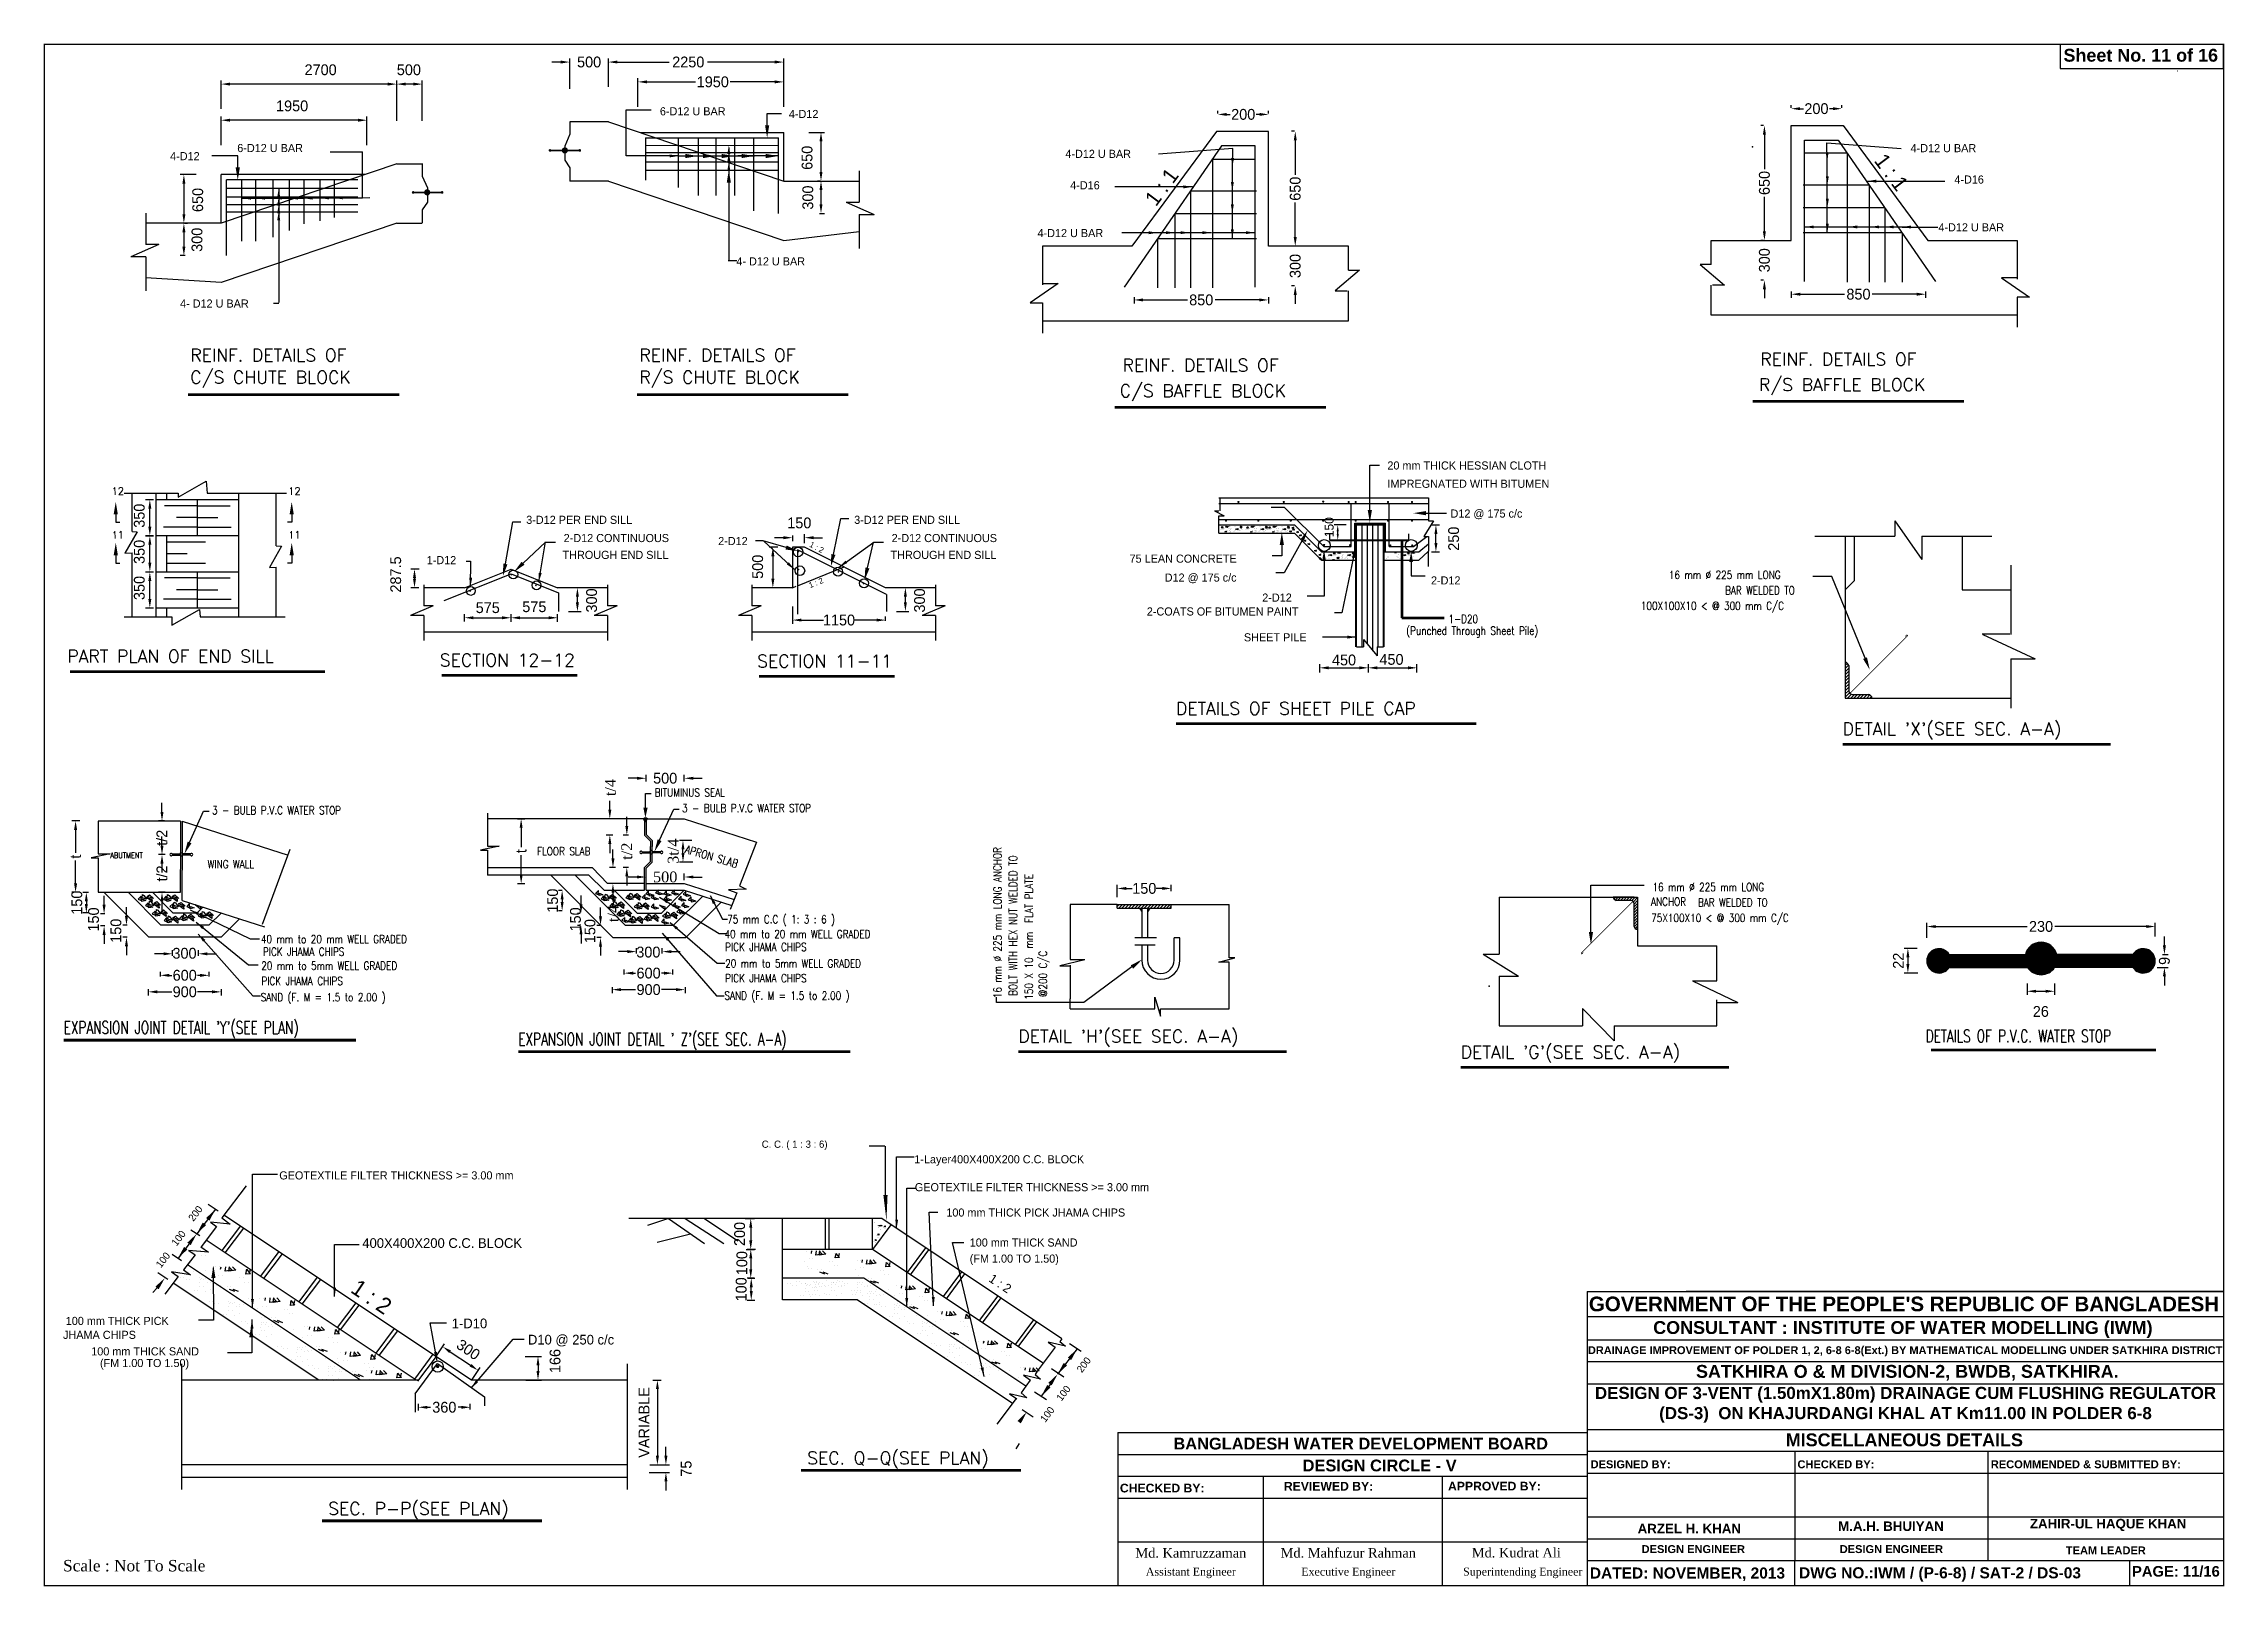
# Model space of a CAD drawing. Extents: x -377620 to 406987, y -326460 to -226264.
# Drawn here: x 280583 to 341131, y -271411 to -228582 of the extents above; entities that cross this region are included whole.
import ezdxf
from ezdxf.enums import TextEntityAlignment as Align

# ---------------------------------------------------------------- set-up
doc = ezdxf.new("R2010")
doc.units = 0
doc.header["$LTSCALE"] = 300
doc.header["$MEASUREMENT"] = 0
doc.layers.get('0').update_dxf_attribs({"linetype": 'CONTINUOUS'})
doc.layers.get('DEFPOINTS').update_dxf_attribs({"linetype": 'CONTINUOUS'})
doc.layers.add('Left Bank Profile', color=7, linetype='CONTINUOUS', lineweight=25)
doc.layers.add('LINE', color=7, linetype='CONTINUOUS')
doc.styles.add('BIG', font='ROMANT.SHX')
doc.styles.add('ROMANS', font='romans.shx', dxfattribs={"width": 0.8, "height": 100})
doc.dimstyles.new('3', dxfattribs={"dimtxt": 225, "dimasz": 350, "dimexe": 100, "dimexo": 25, "dimgap": 9, "dimtad": 0, "dimdec": 0, "dimzin": 0, "dimdsep": 46, "dimtxsty": 'Standard', "dimcen": 0, "dimclrd": 5, "dimclre": 6, "dimclrt": 256, "dimadec": 0, "dimazin": 0, "dimtfac": 1, "dimtdec": 0, "dimtofl": 0, "dimtmove": 2, "dimatfit": 3, "dimfxl": 1, "dimtolj": 1, "dimtzin": 0, "dimarcsym": 0})

msp = doc.modelspace()

# ---------------------------------------------------------------- texts
at = {"layer": 'Left Bank Profile', "attachment_point": 8}
for s, insert, char_height, width in [('{\\fArial|b1|i0|c0|p34;DRAINAGE IMPROVEMENT OF POLDER 1, 2, 6-8 6-8(Ext.) BY MATHEMATICAL MODELLING UNDER SATKHIRA DISTRICT}', (332266.4769, -265028.5206), 218.2440533, 18353.970731), ('{\\fArial|b1|i0|c0|p34;ARZEL H. KHAN}', (326274.7758, -269938.4117), 264.093644, 27152.56831)]:
    msp.add_mtext(s, dxfattribs=dict(at, insert=insert, char_height=char_height, width=width))
at = {"layer": 'LINE', "color": 7}
for s, height, p in [('6-D12 U BAR', 225, (297693.5654, -230573.1921)), ('4-D12 ', 225, (301274.0534, -230648.0079)), ('4-D12 ', 225, (284094.7789, -231818.774)), ('6-D12 U BAR', 225, (285959.4117, -231592.8684)), ('4-D12 U BAR', 225, (308950.5838, -231755.0049)), ('4-D12 U BAR', 225, (332417.9109, -231596.0049)), ('4-D16', 225, (309084.9703, -232626.8539)), ('4-D16', 225, (333633.5244, -232467.8539)), ('4-D12 U BAR', 225, (333190.6343, -233794.5831)), ('4-D12 U BAR', 225, (308177.8605, -233953.5831)), ('4- D12 U BAR', 225, (299816.7369, -234739.4095)), ('4- D12 U BAR', 225, (284371.5525, -235910.1757)), ('20 mm THICK HESSIAN CLOTH', 225, (317891.7863, -240405.6317)), ('IMPREGNATED WITH BITUMEN', 225, (317891.7863, -240913.2941)), ('D12 @ 175 c/c', 225, (319645.1359, -241740.3951)), ('3-D12 PER END SILL', 225, (293981.505, -241914.343)), ('2-D12 CONTINUOUS ', 225, (295021.8558, -242420.2137)), ('3-D12 PER END SILL', 225, (303087.4472, -241914.343)), ('2-D12 CONTINUOUS ', 225, (304127.798, -242420.2137)), ('THROUGH END SILL', 225, (294990.6417, -242887.9651)), ('2-D12 ', 225, (299311.3161, -242503.2755)), ('THROUGH END SILL', 225, (304096.5839, -242887.9651)), ('75 LEAN CONCRETE', 225, (310733.6524, -242992.2923)), ('1-D12 ', 225, (291218.4173, -243033.3939)), ('D12 @ 175 c/c', 225, (311709.5078, -243517.3287)), ('2-D12', 225, (319101.7353, -243596.6522)), ('2-D12 ', 225, (314417.5342, -244073.1493)), ('2-COATS OF BITUMEN PAINT', 225, (311212.3728, -244458.5872)), ('SHEET PILE', 225, (313908.2692, -245176.2904)), ('C. C. ( 1 : 3 : 6)', 200, (300520.429, -259235.3185)), (' GEOTEXTILE FILTER THICKNESS >= 3.00 mm', 225, (287041.3472, -260113.7692)), (' GEOTEXTILE FILTER THICKNESS >= 3.00 mm', 225, (304688.3472, -260441.7692)), ('1-D10', 270, (291915.1249, -264245.5133)), ('D10 @ 250 c/c', 270, (294030.1249, -264696.5133))]:
    msp.add_text(s, height=height, dxfattribs=at).set_placement(p)
for s, height, rotation, p in [('1 : 1', 422.26954, 306.686453951, (331387.2708, -231837.9018)), ('1 : 1', 422.26954, 53.313546049, (311465.2944, -233125.6521)), ('1 : 2', 157.5, 332.417272425, (301828.8558, -242540.8889)), ('1 : 2', 157.5, 21.76781027, (301866.6223, -243699.986)), ('200', 200, 52.403265981, (284740.9888, -261295.0897)), ('100', 200, 52.403265981, (284273.0023, -261981.5345)), ('100', 200, 52.403265981, (283838.819, -262586.3754)), ('1 : 2', 250, 326.683810458, (306801.5009, -262929.9314)), ('1 : 2', 450.42084, 325.670558705, (289077.4577, -263228.4179)), ('200', 200, 52.61063007, (309407.0476, -265496.3103)), ('100', 200, 52.61063007, (308840.9453, -266285.5238)), ('100', 200, 52.61063007, (308393.2651, -266873.5775))]:
    msp.add_text(s, height=height, rotation=rotation, dxfattribs=at).set_placement(p)
at = {"layer": 'LINE', "color": 7, "style": 'BIG'}
for s, p in [('REINF. DETAILS OF', (284654.6264, -237405.9493)), ('REINF. DETAILS OF', (297124.7229, -237405.9493)), ('REINF. DETAILS OF ', (310537.4297, -237686.7355)), ('REINF. DETAILS OF ', (328246.694, -237517.6966)), ('C/S CHUTE BLOCK', (284654.6264, -238019.9477)), ('R/S CHUTE BLOCK', (297124.7229, -238019.9477)), ('R/S BAFFLE BLOCK', (328207.5831, -238225.3909)), (' C/S BAFFLE BLOCK', (310219.9523, -238394.4298)), ('PART PLAN OF END SILL', (281242.1519, -245764.7508)), ('SECTION 12-12', (291582.0848, -245870)), ('SECTION 11-11', (300392.1204, -245898.512)), ('DETAILS OF SHEET PILE CAP', (312018.654, -247212.8511)), ("DETAIL 'X'(SEE SEC. A-A)", (330528.2635, -247782.14)), ("DETAIL 'H'(SEE SEC. A-A)", (307646.7729, -256314.973)), ("DETAIL 'G'(SEE SEC. A-A)", (319929.0384, -256751.7769)), ('SEC. Q-Q(SEE PLAN)', (301782.1823, -268021.5059)), ('SEC. P-P(SEE PLAN)', (288484.5461, -269425.2536))]:
    msp.add_text(s, height=350, dxfattribs=at).set_placement(p)
at = {"layer": 'LINE', "color": 7, "style": 'ROMANS'}
for s, p in [('12', (282470.3688, -241107.1306)), ('12', (287375.2079, -241107.1306)), ('11', (282470.3688, -242321.4784)), ('11', (287375.2079, -242321.4784))]:
    msp.add_text(s, height=200, rotation=0.347049193, dxfattribs=at).set_placement(p)
at = {"layer": 'LINE', "color": 7}
for s, height, style, width, p in [('16 mm %%c 225 mm LONG ', 225, 'ROMANS', 0.8, (325708.544, -243444.3947)), ('BAR WELDED TO', 225, 'ROMANS', 0.8, (327267.672, -243872.8345)), ('1-D20', 225, 'ROMANS', 0.8, (319584.7706, -244666.9512)), ('100X100X10 < @ 300 mm C/C', 225, 'ROMANS', 0.8, (324931.4801, -244302.1835)), ('(Punched Through Sheet Pile)', 225, 'ROMANS', 0.8, (318415.1039, -244991.9512)), ('BITUMINUS SEAL', 225, 'ROMANS', 0.8, (297546.5323, -249485.0154)), ('3 - BULB P.V.C WATER STOP', 225, 'ROMANS', 0.8, (285260.4295, -249978.5694)), ('3 - BULB P.V.C WATER STOP', 225, 'ROMANS', 0.8, (298310.4378, -249917.4695)), ('ABUTMENT', 157.5, 'ROMANS', 0.8, (282432.8849, -251195.5203)), ('WING WALL', 225, 'ROMANS', 0.8, (285137.3269, -251472.842)), ('FLOOR SLAB', 225, 'ROMANS', 0.8, (294282.5064, -251115.6005)), ('ANCHOR', 225, 'ROMANS', 0.8, (325212.2441, -252514.6238)), ('16 mm %%c 225 mm LONG ', 225, 'ROMANS', 0.8, (325251.1897, -252108.8994)), ('BAR WELDED TO', 225, 'ROMANS', 0.8, (326514.3177, -252537.3392)), ('75 mm C.C ( 1: 3 : 6 )', 225, 'ROMANS', 0.8, (299561.1623, -253005.3601)), (' 75X100X10 < @ 300 mm C/C', 225, 'ROMANS', 0.8, (325094.1257, -252966.6882)), ('40 mm to 20 mm WELL GRADED ', 225, 'ROMANS', 0.8, (286617.8507, -253554.3519)), ('PICK JHAMA CHIPS', 225, 'ROMANS', 0.8, (286671.9035, -253903.2225)), ('40 mm to 20 mm WELL GRADED ', 225, 'ROMANS', 0.8, (299488.0108, -253414.7848)), ('PICK JHAMA CHIPS', 225, 'ROMANS', 0.8, (299505.0813, -253772.657)), ('20 mm to 5mm WELL GRADED ', 225, 'ROMANS', 0.8, (286626.4945, -254292.2447)), ('20 mm to 5mm WELL GRADED ', 225, 'ROMANS', 0.8, (299505.493, -254231.1448)), ('SAND (F. M = 1.5 to 2.00 )', 225, 'ROMANS', 0.8, (286607.8883, -255168.1431)), ('PICK JHAMA CHIPS', 225, 'ROMANS', 0.8, (286630.0844, -254717.307)), ('SAND (F. M = 1.5 to 2.00 )', 225, 'ROMANS', 0.8, (299486.8868, -255123.2669)), ('PICK JHAMA CHIPS', 225, 'ROMANS', 0.8, (299505.493, -254640.1412)), ("EXPANSION JOINT DETAIL 'Y'(SEE PLAN)", 350, 'BIG', 0.7, (281139.976, -256073.1105)), ("EXPANSION JOINT DETAIL ' Z'(SEE SEC. A-A)", 350, 'BIG', 0.7, (293762.156, -256395.9096)), (' DETAILS OF P.V.C. WATER STOP', 350, 'BIG', 0.7, (332670.0814, -256306.9599))]:
    msp.add_text(s, height=height, dxfattribs=dict(at, style=style, width=width)).set_placement(p)
at = {"layer": 'LINE', "color": 7, "style": 'ROMANS', "width": 0.8}
for s, rotation, p in [('APRON SLAB', 343.765722961, (298371.9776, -251045.0989)), ('16 mm %%c 225 mm LONG ANCHOR', 90, (307179.6603, -255082.9653)), ('BOLT WITH HEX NUT WELDED TO', 90, (307610.072, -255019.1079)), (' 150 X 10  mm  FLAT PLATE', 90, (308050.5126, -255246.7334)), ('@200 C/C', 90, (308439.7046, -255051.9448))]:
    msp.add_text(s, height=225, rotation=rotation, dxfattribs=at).set_placement(p)
at = {"layer": 'LINE', "color": 7}
for s, height, p in [('1-Layer400X400X200 C.C. BLOCK', 225, (304757.1782, -259554.1306)), ('100 mm THICK PICK JHAMA CHIPS', 225, (305646.6438, -261032.3692)), ('400X400X200 C.C. BLOCK', 270, (289431.1914, -261879.9167)), ('100 mm THICK SAND', 225, (306295.3392, -261864.595)), ('(FM 1.00 TO 1.50)', 225, (306295.3392, -262311.456)), ('100 mm THICK PICK', 225, (281197.019, -264040.9539)), ('JHAMA CHIPS', 225, (281122.1892, -264427.8904)), ('100 mm THICK SAND', 225, (281904.3584, -264886.5575)), ('(FM 1.00 TO 1.50)', 225, (282147.7472, -265210.0354))]:
    msp.add_text(s, height=height, dxfattribs=at).set_placement(p, align=Align.MIDDLE_LEFT)
for s, insert, char_height, width, attachment_point in [('{\\fArial|b1|i0|c0|p34;Sheet No. 11 of 16}', (338808.4472, -229088.6914), 356.60793, 18855.950215, 8), ("{\\fArial|b1|i0|c0|p34;\\H0.8x;GOVERNMENT OF THE PEOPLE'S REPUBLIC OF BANGLADESH}", (332234.9439, -263779.4275), 509.4399, 18855.950215, 8), ('{\\fArial|b1|i0|c0|p34;\\H1.094x;CONSULTANT : INSTITUTE OF WATER MODELLING (IWM)}', (332203.9439, -264511.1527), 326.041536, 18855.950215, 8), ('{\\fArial|b1|i0|c0|p34;SATKHIRA O & M DIVISION-2, BWDB, SATKHIRA.}', (332327.1958, -265701.1005), 356.60793, 18855.950215, 8), ('{\\fArial|b1|i0|c0|p34;DESIGN OF 3-VENT (1.50mX1.80m) DRAINAGE CUM FLUSHING REGULATOR  (DS-3)  ON KHAJURDANGI KHAL AT Km11.00 IN POLDER 6-8}', (332276.5594, -266869.5221), 335.636531, 17395.981535, 8), ('{\\fArial|b1|i0|c0|p34;BANGLADESH WATER DEVELOPMENT BOARD}', (317150.6353, -267615.2832), 326.041536, 18855.950215, 8), ('{\\fArial|b1|i0|c0|p34;MISCELLANEOUS DETAILS}', (332244.4472, -267526.6914), 356.60793, 18855.950215, 8), ('{\\fArial|b1|i0|c0|p34;DESIGN CIRCLE - V}', (317676.6353, -268222.228), 326.041536, 18855.950215, 8), ('{\\fArial|b1|i0|c0|p34;DESIGNED BY:}', (324644.1052, -268134.2658), 220.078037, 22627.140258, 8), ('{\\fArial|b1|i0|c0|p34;CHECKED BY:}', (330345.1052, -268134.2658), 220.078037, 22627.140258, 8), ('{\\fArial|b1|i0|c0|p34;RECOMMENDED & SUBMITTED BY:}', (337284.1052, -268134.2658), 220.078037, 22627.140258, 8), ('{\\fArial|b1|i0|c0|p34;CHECKED BY:}', (311639.9848, -268806.2602), 242.085841, 24889.854284, 8), ('{\\fArial|b1|i0|c0|p34;REVIEWED BY:}', (316258.1052, -268752.2658), 242.085841, 24889.854284, 8), ('{\\fArial|b1|i0|c0|p34;APPROVED BY:}', (320862.1052, -268752.2658), 242.085841, 24889.854284, 8), ('{\\fArial|b1|i0|c0|p34;M.A.H. BHUIYAN}', (331873.0643, -269876.4545), 264.093644, 27152.56831, 8), ('{\\fArial|b1|i0|c0|p34;ZAHIR-UL HAQUE KHAN}', (337903.0643, -269876.4545), 264.093644, 27152.56831, 8), ('{\\fTimes New Roman|b0|i0|c0|p18;Md. Kamruzzaman}', (312434.9522, -270618.8016), 264.093644, 27152.56831, 8), ('{\\fTimes New Roman|b0|i0|c0|p18;Md. Mahfuzur Rahman}', (316805.9522, -270618.8016), 264.093644, 27152.56831, 8), ('{\\fTimes New Roman|b0|i0|c0|p18;Md. Kudrat Ali}', (321471.1217, -270613.8016), 264.093644, 27152.56831, 8), ('{\\fArial|b1|i0|c0|p34;DESIGN ENGINEER}', (326385.1052, -270489.2658), 220.078037, 22627.140258, 8), ('{\\fArial|b1|i0|c0|p34;DESIGN ENGINEER}', (331885.1052, -270489.2658), 220.078037, 22627.140258, 8), ('{\\fArial|b1|i0|c0|p34;TEAM LEADER}', (337839.1052, -270522.2658), 220.078037, 22627.140258, 8), ('{\\fTimes New Roman|b0|i0|c0|p18;Scale : Not To Scale}', (283098.5216, -271001.9375), 318.399938, 23569.937769, 8), ('{\\fTimes New Roman|b0|i0|c0|p18;Assistant Engineer}', (312434.9522, -271183.9675), 220.078037, 22627.140258, 8), ('{\\fTimes New Roman|b0|i0|c0|p18;Executive Engineer}', (316805.9522, -271183.9675), 220.078037, 22627.140258, 8), ('{\\fTimes New Roman|b0|i0|c0|p18;Superintending Engineer}', (321649.1177, -271183.9675), 220.078037, 22627.140258, 8), ('{\\fArial|b1|i0|c0|p34;DATED: NOVEMBER, 2013}', (323513.8629, -270886.4974), 307.533087, 31618.758508, 1), ('{\\fArial|b1|i0|c0|p34;DWG NO.:IWM / (P-6-8) / SAT-2 / DS-03}', (329320.6703, -270880.4974), 307.533087, 31309.311232, 1), ('{\\fArial|b1|i0|c0|p34;   PAGE: 11/16}', (338223.6287, -270846.4411), 293.437383, 30169.520344, 1)]:
    msp.add_mtext(s, dxfattribs=dict(at, insert=insert, char_height=char_height, width=width, attachment_point=attachment_point))

# ---------------------------------------------------------------- blocks, each defined once
blk = doc.blocks.new('BJ')
at = {"color": 0}
for p, q in [((7829.3, -1796.8), (7824.8, -1801.4)), ((7838.2, -1796.8), (7829.5, -1805.5)), ((7847, -1796.8), (7837, -1806.8)), ((7855.9, -1796.8), (7845.9, -1806.8)), ((7864.7, -1796.8), (7854.7, -1806.8)), ((7873.5, -1796.8), (7863.5, -1806.8)), ((7882.4, -1796.8), (7872.4, -1806.8)), ((7891.2, -1796.8), (7880.6, -1807.5)), ((7897.7, -1799.2), (7885.6, -1811.2)), ((7897.7, -1808), (7887.7, -1818)), ((7897.7, -1816.8), (7887.7, -1826.8)), ((7897.7, -1825.7), (7887.7, -1835.7)), ((7897.7, -1834.5), (7887.7, -1844.5)), ((7897.7, -1843.4), (7887.7, -1853.4)), ((7897.7, -1852.2), (7887.7, -1862.2)), ((7897.7, -1861), (7887.7, -1871)), ((7897.7, -1869.9), (7887.7, -1879.9)), ((7897.7, -1878.7), (7888.2, -1888.2)), ((7897.7, -1887.6), (7891.9, -1893.4)), ((7897.7, -1896.4), (7897.4, -1896.7))]:
    blk.add_line(p, q, dxfattribs=at)
at = {"layer": 'LINE'}
for p, q in [((7471.4, -1796.8), (7897.9, -1796.8)), ((7471.4, -1796.8), (7471.4, -1972.2)), ((7887.7, -1796.8), (7822.7, -1796.8)), ((7877.7, -1806.8), (7832.7, -1806.8)), ((7897.9, -1796.8), (7897.9, -1946.8)), ((7897.9, -1946.8), (8143.2, -1946.8)), ((8143.2, -2055.1), (8143.2, -1946.8)), ((7421.8, -1972.2), (7530.7, -2040.4)), ((7421.8, -1972.2), (7471.4, -1972.2)), ((7471.4, -2040.4), (7471.4, -2193.8)), ((7471.4, -2040.4), (7530.7, -2040.4)), ((8067.8, -2055.1), (8208.1, -2121.5)), ((8067.8, -2055.1), (8143.2, -2055.1)), ((7728.2, -2140), (7826.1, -2239.5)), ((7728.2, -2140), (7728.2, -2193.8)), ((8143.2, -2193.8), (8143.2, -2113.7)), ((8143.2, -2121.5), (8208.1, -2121.5)), ((7471.4, -2193.8), (7728.2, -2193.8)), ((7826.1, -2193.8), (8143.2, -2193.8)), ((7826.1, -2193.8), (7826.1, -2239.5))]:
    blk.add_line(p, q, dxfattribs=at)
at = {"layer": 'LINE', "linetype": 'Continuous'}
blk.add_line((7887.7, -1886.8), (7887.7, -1816.8), dxfattribs=at)
at = {"layer": 'LINE', "const_width": 2}
blk.add_lwpolyline([(7884.3, -1809.8), (7725.2, -1968.9, 0.967884), (7727.5, -1971.3, 0.079069), (7730.8, -1967.3, -2.652451)], format="xyb", dxfattribs=at)
at = {"layer": 'LINE'}
for centre, radius, start, end in [((7836.3, -1793.3), 14, 194.66036, 255.33964), ((7876.8, -1817.7), 10.9, 4.60372, 85.39628), ((7887.7, -1816.8), 0, 225, 180), ((7887.7, -1816.8), 0, 90, 180), ((7902.4, -1882.2), 15.4, 197.67945, 252.32055)]:
    blk.add_arc(centre, radius, start, end, dxfattribs=at)
blk = doc.blocks.new('*D109')
at = {"layer": 'DEFPOINTS', "color": 0}
for p in [(339241, -254227), (339384, -253867), (339466, -254227)]:
    blk.add_point(p, dxfattribs=at)
at = {"layer": 'LINE', "color": 7, "lineweight": -2}
for p, q in [((339466, -253617), (339466, -253367)), ((339266, -254227), (339566, -254227)), ((339409, -253867), (339566, -253867)), ((339466, -254477), (339466, -254727))]:
    blk.add_line(p, q, dxfattribs=at)
at = {"layer": 'LINE', "color": 7}
for points in [[(339424, -253617), (339507, -253617), (339466, -253867)], [(339424, -254477), (339507, -254477), (339466, -254227)]]:
    blk.add_solid(points, dxfattribs=at)
at = {"layer": 'LINE', "color": 7, "insert": (339466, -254047), "char_height": 300, "attachment_point": 5, "rotation": 90}
blk.add_mtext('\\A1;9', dxfattribs=at)
blk = doc.blocks.new('*D110')
at = {"layer": 'DEFPOINTS', "color": 0}
for p in [(332627, -253700), (332343, -254384), (332641, -254384)]:
    blk.add_point(p, dxfattribs=at)
at = {"layer": 'LINE', "color": 7, "lineweight": -2}
for p, q in [((332602, -253700), (332243, -253700)), ((332343, -253950), (332343, -254134)), ((332616, -254384), (332243, -254384))]:
    blk.add_line(p, q, dxfattribs=at)
at = {"layer": 'LINE', "color": 7}
for points in [[(332301, -253950), (332385, -253950), (332343, -253700)], [(332301, -254134), (332385, -254134), (332343, -254384)]]:
    blk.add_solid(points, dxfattribs=at)
at = {"layer": 'LINE', "color": 7, "insert": (332079, -254042), "char_height": 300, "attachment_point": 5, "rotation": 90}
blk.add_mtext('\\A1;22', dxfattribs=at)
blk = doc.blocks.new('*D111')
at = {"layer": 'DEFPOINTS', "color": 0}
for p in [(293923, -265028), (293943, -265684), (294309, -265684)]:
    blk.add_point(p, dxfattribs=at)
at = {"layer": 'LINE', "color": 7, "lineweight": -2}
for p, q in [((293948, -265028), (294409, -265028)), ((293968, -265684), (294409, -265684)), ((294309, -265278), (294309, -265434))]:
    blk.add_line(p, q, dxfattribs=at)
at = {"layer": 'LINE', "color": 7}
for points in [[(294267, -265278), (294351, -265278), (294309, -265028)], [(294267, -265434), (294351, -265434), (294309, -265684)]]:
    blk.add_solid(points, dxfattribs=at)
at = {"layer": 'LINE', "color": 7, "insert": (294784, -265155), "char_height": 300, "attachment_point": 5, "rotation": 90}
blk.add_mtext('\\A1;166', dxfattribs=at)
blk = doc.blocks.new('*D112')
at = {"layer": 'DEFPOINTS', "color": 0}
for p in [(291479, -265028), (292464, -265684), (292645, -265413)]:
    blk.add_point(p, dxfattribs=at)
at = {"layer": 'LINE', "color": 7, "lineweight": -2}
for p, q in [((291493, -265007), (291715, -264673)), ((291868, -264895), (292437, -265274)), ((292478, -265664), (292700, -265330))]:
    blk.add_line(p, q, dxfattribs=at)
at = {"layer": 'LINE', "color": 7}
for points in [[(291891, -264860), (291845, -264930), (291660, -264756)], [(292460, -265240), (292414, -265309), (292645, -265413)]]:
    blk.add_solid(points, dxfattribs=at)
at = {"layer": 'LINE', "color": 7, "insert": (292374, -264838), "char_height": 300, "attachment_point": 5, "rotation": 326.30993}
blk.add_mtext('\\A1;300', dxfattribs=at)
blk = doc.blocks.new('*D113')
at = {"layer": 'DEFPOINTS', "color": 0}
for p in [(290987, -266439), (290987, -266556), (292429, -266528)]:
    blk.add_point(p, dxfattribs=at)
at = {"layer": 'LINE', "color": 7, "lineweight": -2}
for p, q in [((290987, -266531), (290987, -266339)), ((292429, -266503), (292429, -266339)), ((291237, -266439), (291324, -266439)), ((292179, -266439), (292092, -266439))]:
    blk.add_line(p, q, dxfattribs=at)
at = {"layer": 'LINE', "color": 7}
for points in [[(291237, -266398), (291237, -266481), (290987, -266439)], [(292179, -266398), (292179, -266481), (292429, -266439)]]:
    blk.add_solid(points, dxfattribs=at)
at = {"layer": 'LINE', "color": 7, "insert": (291708, -266439), "char_height": 300, "attachment_point": 5}
blk.add_mtext('\\A1;360', dxfattribs=at)
blk = doc.blocks.new('*D114')
at = {"layer": 'DEFPOINTS', "color": 0}
for p in [(283488, -254811), (285512, -254811), (285512, -254906)]:
    blk.add_point(p, dxfattribs=at)
at = {"layer": 'LINE', "color": 7, "lineweight": -2}
for p, q in [((283488, -254836), (283488, -255006)), ((283738, -254906), (284141, -254906)), ((285262, -254906), (284859, -254906)), ((285512, -254836), (285512, -255006))]:
    blk.add_line(p, q, dxfattribs=at)
at = {"layer": 'LINE', "color": 7}
for points in [[(283738, -254864), (283738, -254947), (283488, -254906)], [(285262, -254864), (285262, -254947), (285512, -254906)]]:
    blk.add_solid(points, dxfattribs=at)
at = {"layer": 'LINE', "color": 7, "insert": (284500, -254906), "char_height": 300, "attachment_point": 5}
blk.add_mtext('\\A1;900', dxfattribs=at)
blk = doc.blocks.new('*D115')
at = {"layer": 'DEFPOINTS', "color": 0}
for p in [(297468, -265684), (297474, -268036), (297624, -268036)]:
    blk.add_point(p, dxfattribs=at)
at = {"layer": 'LINE', "color": 7, "lineweight": -2}
for p, q in [((297493, -265684), (297724, -265684)), ((297624, -265934), (297624, -267786)), ((297499, -268036), (297724, -268036))]:
    blk.add_line(p, q, dxfattribs=at)
at = {"layer": 'LINE', "color": 7}
for points in [[(297583, -265934), (297666, -265934), (297624, -265684)], [(297583, -267786), (297666, -267786), (297624, -268036)]]:
    blk.add_solid(points, dxfattribs=at)
at = {"layer": 'LINE', "color": 7, "insert": (297253, -266860), "char_height": 300, "attachment_point": 5, "rotation": 90}
blk.add_mtext('\\A1;VARIABLE', dxfattribs=at)
blk = doc.blocks.new('*D116')
at = {"layer": 'DEFPOINTS', "color": 0}
for p in [(297385, -268036), (297372, -268249), (297861, -268249)]:
    blk.add_point(p, dxfattribs=at)
at = {"layer": 'LINE', "color": 7, "lineweight": -2}
for p, q in [((297861, -267786), (297861, -267536)), ((297410, -268036), (297961, -268036)), ((297397, -268249), (297961, -268249)), ((297861, -268499), (297861, -268749))]:
    blk.add_line(p, q, dxfattribs=at)
at = {"layer": 'LINE', "color": 7}
for points in [[(297819, -267786), (297902, -267786), (297861, -268036)], [(297819, -268499), (297902, -268499), (297861, -268249)]]:
    blk.add_solid(points, dxfattribs=at)
at = {"layer": 'LINE', "color": 7, "insert": (298424, -268143), "char_height": 300, "attachment_point": 5, "rotation": 90}
blk.add_mtext('\\A1;75', dxfattribs=at)
blk = doc.blocks.new('*D117')
at = {"layer": 'DEFPOINTS', "color": 0}
for p in [(300371, -262055), (300216, -262855), (300333, -262855)]:
    blk.add_point(p, dxfattribs=at)
at = {"layer": 'LINE', "color": 7, "lineweight": -2}
for p, q in [((300346, -262055), (300116, -262055)), ((300216, -262305), (300216, -262605)), ((300308, -262855), (300116, -262855))]:
    blk.add_line(p, q, dxfattribs=at)
at = {"layer": 'LINE', "color": 7}
for points in [[(300174, -262305), (300258, -262305), (300216, -262055)], [(300174, -262605), (300258, -262605), (300216, -262855)]]:
    blk.add_solid(points, dxfattribs=at)
at = {"layer": 'LINE', "color": 7, "insert": (299971, -262437), "char_height": 300, "attachment_point": 5, "rotation": 90}
blk.add_mtext('\\A1;100', dxfattribs=at)
blk = doc.blocks.new('*D118')
at = {"layer": 'DEFPOINTS', "color": 0}
for p in [(300116, -262855), (300230, -262855), (300088, -263465)]:
    blk.add_point(p, dxfattribs=at)
at = {"layer": 'LINE', "color": 7, "lineweight": -2}
for p, q in [((300141, -262855), (300330, -262855)), ((300230, -263215), (300230, -263105)), ((300113, -263465), (300330, -263465))]:
    blk.add_line(p, q, dxfattribs=at)
at = {"layer": 'LINE', "color": 7}
for points in [[(300189, -263105), (300272, -263105), (300230, -262855)], [(300189, -263215), (300272, -263215), (300230, -263465)]]:
    blk.add_solid(points, dxfattribs=at)
at = {"layer": 'LINE', "color": 7, "insert": (299952, -263165), "char_height": 300, "attachment_point": 5, "rotation": 90}
blk.add_mtext('\\A1;100', dxfattribs=at)
blk = doc.blocks.new('*D119')
at = {"layer": 'DEFPOINTS', "color": 0}
for p in [(300034, -261200), (300061, -262055), (300216, -262055)]:
    blk.add_point(p, dxfattribs=at)
at = {"layer": 'LINE', "color": 7, "lineweight": -2}
for p, q in [((300059, -261200), (300316, -261200)), ((300216, -261450), (300216, -261805)), ((300086, -262055), (300316, -262055))]:
    blk.add_line(p, q, dxfattribs=at)
at = {"layer": 'LINE', "color": 7}
for points in [[(300174, -261450), (300258, -261450), (300216, -261200)], [(300174, -261805), (300258, -261805), (300216, -262055)]]:
    blk.add_solid(points, dxfattribs=at)
at = {"layer": 'LINE', "color": 7, "insert": (299908, -261628), "char_height": 300, "attachment_point": 5, "rotation": 90}
blk.add_mtext('\\A1;200', dxfattribs=at)
blk = doc.blocks.new('*D120')
at = {"layer": 'DEFPOINTS', "color": 0}
for p in [(296367, -254750), (298391, -254750), (298391, -254845)]:
    blk.add_point(p, dxfattribs=at)
at = {"layer": 'LINE', "color": 7, "lineweight": -2}
for p, q in [((296367, -254775), (296367, -254945)), ((296617, -254845), (297020, -254845)), ((298141, -254845), (297738, -254845)), ((298391, -254775), (298391, -254945))]:
    blk.add_line(p, q, dxfattribs=at)
at = {"layer": 'LINE', "color": 7}
for points in [[(296617, -254803), (296617, -254886), (296367, -254845)], [(298141, -254803), (298141, -254886), (298391, -254845)]]:
    blk.add_solid(points, dxfattribs=at)
at = {"layer": 'LINE', "color": 7, "insert": (297379, -254845), "char_height": 300, "attachment_point": 5}
blk.add_mtext('\\A1;900', dxfattribs=at)
blk = doc.blocks.new('TICK')
for p, q in [((-1, -1), (1, 1)), ((-1, 0), (1, 0)), ((0, -1), (0, 1))]:
    blk.add_line(p, q)
blk = doc.blocks.new('*D121')
at = {"layer": 'DEFPOINTS', "color": 0}
for p in [(335652, -254646), (336416, -254646), (336416, -254890)]:
    blk.add_point(p, dxfattribs=at)
at = {"layer": 'LINE', "color": 7, "lineweight": -2}
for p, q in [((335652, -254671), (335652, -254990)), ((335902, -254890), (336166, -254890)), ((336416, -254671), (336416, -254990))]:
    blk.add_line(p, q, dxfattribs=at)
at = {"layer": 'LINE', "color": 7}
for points in [[(335902, -254848), (335902, -254931), (335652, -254890)], [(336166, -254848), (336166, -254931), (336416, -254890)]]:
    blk.add_solid(points, dxfattribs=at)
at = {"layer": 'LINE', "color": 7, "insert": (336034, -255453), "char_height": 300, "attachment_point": 5}
blk.add_mtext('\\A1;26', dxfattribs=at)
blk = doc.blocks.new('*D125')
at = {"layer": 'DEFPOINTS', "color": 0}
for p in [(294854, -244521), (293561, -244658), (294854, -244658)]:
    blk.add_point(p, dxfattribs=at)
at = {"layer": 'LINE', "color": 7, "lineweight": -2}
for p, q in [((293561, -244633), (293561, -244421)), ((293811, -244521), (294604, -244521)), ((294854, -244633), (294854, -244421))]:
    blk.add_line(p, q, dxfattribs=at)
at = {"layer": 'LINE', "color": 7}
for points in [[(293811, -244480), (293811, -244563), (293561, -244521)], [(294604, -244480), (294604, -244563), (294854, -244521)]]:
    blk.add_solid(points, dxfattribs=at)
at = {"layer": 'LINE', "color": 7, "insert": (294207, -244217), "char_height": 300, "attachment_point": 5}
blk.add_mtext('\\A1;575', dxfattribs=at)
blk = doc.blocks.new('*D126')
at = {"layer": 'DEFPOINTS', "color": 0}
for p in [(281616, -250163), (281470, -252143), (281616, -252143)]:
    blk.add_point(p, dxfattribs=at)
at = {"layer": 'LINE', "color": 7, "lineweight": -2}
for p, q in [((281591, -250163), (281370, -250163)), ((281470, -250413), (281470, -251044)), ((281470, -251893), (281470, -251262)), ((281591, -252143), (281370, -252143))]:
    blk.add_line(p, q, dxfattribs=at)
at = {"layer": 'LINE', "color": 7}
for points in [[(281428, -250413), (281512, -250413), (281470, -250163)], [(281428, -251893), (281512, -251893), (281470, -252143)]]:
    blk.add_solid(points, dxfattribs=at)
at = {"layer": 'LINE', "color": 7, "insert": (281470, -251153), "char_height": 300, "attachment_point": 5, "rotation": 90}
blk.add_mtext('\\A1;t', dxfattribs=at)
blk = doc.blocks.new('*D127')
at = {"layer": 'DEFPOINTS', "color": 0}
for p in [(283968, -250163), (283869, -251097), (283968, -251097)]:
    blk.add_point(p, dxfattribs=at)
at = {"layer": 'LINE', "color": 7, "lineweight": -2}
for p, q in [((283869, -249913), (283869, -249663)), ((283943, -250163), (283769, -250163)), ((283943, -251097), (283769, -251097)), ((283869, -251347), (283869, -251597))]:
    blk.add_line(p, q, dxfattribs=at)
at = {"layer": 'LINE', "color": 7}
for points in [[(283827, -249913), (283911, -249913), (283869, -250163)], [(283827, -251347), (283911, -251347), (283869, -251097)]]:
    blk.add_solid(points, dxfattribs=at)
at = {"layer": 'LINE', "color": 7, "insert": (283869, -250630), "char_height": 300, "attachment_point": 5, "rotation": 90}
blk.add_mtext('\\A1;t/2', dxfattribs=at)
blk = doc.blocks.new('*D128')
at = {"layer": 'DEFPOINTS', "color": 0}
for p in [(293717, -250102), (293717, -251902), (293841, -251902)]:
    blk.add_point(p, dxfattribs=at)
at = {"layer": 'LINE', "color": 7, "lineweight": -2}
for p, q in [((293742, -250102), (293941, -250102)), ((293841, -250352), (293841, -250893)), ((293841, -251652), (293841, -251111)), ((293742, -251902), (293941, -251902))]:
    blk.add_line(p, q, dxfattribs=at)
at = {"layer": 'LINE', "color": 7}
for points in [[(293800, -250352), (293883, -250352), (293841, -250102)], [(293800, -251652), (293883, -251652), (293841, -251902)]]:
    blk.add_solid(points, dxfattribs=at)
at = {"layer": 'LINE', "color": 7, "insert": (293841, -251002), "char_height": 300, "attachment_point": 5, "rotation": 90}
blk.add_mtext('\\A1;t', dxfattribs=at)
blk = doc.blocks.new('*D129')
at = {"layer": 'DEFPOINTS', "color": 0}
for p in [(282262, -253077), (282305, -252739), (282305, -253077)]:
    blk.add_point(p, dxfattribs=at)
at = {"layer": 'LINE', "color": 7, "lineweight": -2}
for p, q in [((282262, -252489), (282262, -252239)), ((282280, -252739), (282162, -252739)), ((282280, -253077), (282162, -253077)), ((282262, -253327), (282262, -253577))]:
    blk.add_line(p, q, dxfattribs=at)
at = {"layer": 'LINE', "color": 7}
for points in [[(282220, -252489), (282304, -252489), (282262, -252739)], [(282220, -253327), (282304, -253327), (282262, -253077)]]:
    blk.add_solid(points, dxfattribs=at)
at = {"layer": 'LINE', "color": 7, "insert": (281970, -252897), "char_height": 300, "attachment_point": 5, "rotation": 90}
blk.add_mtext('\\A1;150', dxfattribs=at)
blk = doc.blocks.new('*D130')
at = {"layer": 'DEFPOINTS', "color": 0}
for p in [(281854, -252146), (281769, -252715), (281854, -252715)]:
    blk.add_point(p, dxfattribs=at)
at = {"layer": 'LINE', "color": 7, "lineweight": -2}
for p, q in [((281829, -252146), (281669, -252146)), ((281769, -252396), (281769, -252465)), ((281829, -252715), (281669, -252715))]:
    blk.add_line(p, q, dxfattribs=at)
at = {"layer": 'LINE', "color": 7}
for points in [[(281727, -252396), (281811, -252396), (281769, -252146)], [(281727, -252465), (281811, -252465), (281769, -252715)]]:
    blk.add_solid(points, dxfattribs=at)
at = {"layer": 'LINE', "color": 7, "insert": (281506, -252431), "char_height": 300, "attachment_point": 5, "rotation": 90}
blk.add_mtext('\\A1;150', dxfattribs=at)
blk = doc.blocks.new('KHOA')
for points in [[(2.2, 4), (0.5, 2.2), (2.2, 1.4), (2.2, 4)], [(2.8, 2.3), (5.1, 1.3), (2.7, 0.8), (2.8, 2.3)], [(2.8, 2.9), (3.1, 5), (4, 4.5), (5.7, 2.1), (2.8, 2.9)], [(5.6, 3.1), (8.9, 2.2), (9, 0.6), (5.6, 3.1)], [(5.9, 3.8), (7.5, 4.8), (9.9, 2.5), (5.9, 3.8)]]:
    blk.add_lwpolyline(points)
blk = doc.blocks.new('*D131')
at = {"layer": 'DEFPOINTS', "color": 0}
for p in [(282926, -253052), (282883, -253389), (282926, -253389)]:
    blk.add_point(p, dxfattribs=at)
at = {"layer": 'LINE', "color": 7, "lineweight": -2}
for p, q in [((282901, -253052), (282783, -253052)), ((282883, -252802), (282883, -252552)), ((282901, -253389), (282783, -253389)), ((282883, -253639), (282883, -253889))]:
    blk.add_line(p, q, dxfattribs=at)
at = {"layer": 'LINE', "color": 7}
for points in [[(282841, -252802), (282925, -252802), (282883, -253052)], [(282841, -253639), (282925, -253639), (282883, -253389)]]:
    blk.add_solid(points, dxfattribs=at)
at = {"layer": 'LINE', "color": 7, "insert": (282591, -253210), "char_height": 300, "attachment_point": 5, "rotation": 90}
blk.add_mtext('\\A1;150', dxfattribs=at)
blk = doc.blocks.new('*D132')
at = {"layer": 'DEFPOINTS', "color": 0}
for p in [(284163, -253929), (284880, -253850), (284880, -253929)]:
    blk.add_point(p, dxfattribs=at)
at = {"layer": 'LINE', "color": 7, "lineweight": -2}
for p, q in [((283913, -253850), (283663, -253850)), ((284163, -253904), (284163, -253750)), ((284880, -253904), (284880, -253750)), ((285130, -253850), (285380, -253850))]:
    blk.add_line(p, q, dxfattribs=at)
at = {"layer": 'LINE', "color": 7}
for points in [[(283913, -253808), (283913, -253892), (284163, -253850)], [(285130, -253808), (285130, -253892), (284880, -253850)]]:
    blk.add_solid(points, dxfattribs=at)
at = {"layer": 'LINE', "color": 7, "insert": (284494, -253837), "char_height": 300, "attachment_point": 5}
blk.add_mtext('\\A1;300', dxfattribs=at)
blk = doc.blocks.new('*D133')
at = {"layer": 'DEFPOINTS', "color": 0}
for p in [(283825, -254506), (285175, -254448), (285175, -254506)]:
    blk.add_point(p, dxfattribs=at)
at = {"layer": 'LINE', "color": 7, "lineweight": -2}
for p, q in [((283825, -254481), (283825, -254348)), ((284075, -254448), (284141, -254448)), ((284925, -254448), (284859, -254448)), ((285175, -254481), (285175, -254348))]:
    blk.add_line(p, q, dxfattribs=at)
at = {"layer": 'LINE', "color": 7}
for points in [[(284075, -254406), (284075, -254490), (283825, -254448)], [(284925, -254406), (284925, -254490), (285175, -254448)]]:
    blk.add_solid(points, dxfattribs=at)
at = {"layer": 'LINE', "color": 7, "insert": (284500, -254448), "char_height": 300, "attachment_point": 5}
blk.add_mtext('\\A1;600', dxfattribs=at)
blk = doc.blocks.new('*D134')
at = {"layer": 'DEFPOINTS', "color": 0}
for p in [(283978, -251097), (283869, -252143), (283978, -252143)]:
    blk.add_point(p, dxfattribs=at)
at = {"layer": 'LINE', "color": 7, "lineweight": -2}
for p, q in [((283869, -250847), (283869, -250597)), ((283953, -251097), (283769, -251097)), ((283953, -252143), (283769, -252143)), ((283869, -252393), (283869, -252643))]:
    blk.add_line(p, q, dxfattribs=at)
at = {"layer": 'LINE', "color": 7}
for points in [[(283827, -250847), (283911, -250847), (283869, -251097)], [(283827, -252393), (283911, -252393), (283869, -252143)]]:
    blk.add_solid(points, dxfattribs=at)
at = {"layer": 'LINE', "color": 7, "insert": (283869, -251620), "char_height": 300, "attachment_point": 5, "rotation": 90}
blk.add_mtext('\\A1;t/2', dxfattribs=at)
blk = doc.blocks.new('*D138')
at = {"layer": 'DEFPOINTS', "color": 0}
for p in [(283385, -242245), (283532, -242245), (283385, -243245)]:
    blk.add_point(p, dxfattribs=at)
at = {"layer": 'LINE', "color": 7, "lineweight": -2}
for p, q in [((283410, -242245), (283632, -242245)), ((283532, -242995), (283532, -242495)), ((283410, -243245), (283632, -243245))]:
    blk.add_line(p, q, dxfattribs=at)
at = {"layer": 'LINE', "color": 7}
for points in [[(283490, -242495), (283573, -242495), (283532, -242245)], [(283490, -242995), (283573, -242995), (283532, -243245)]]:
    blk.add_solid(points, dxfattribs=at)
at = {"layer": 'LINE', "color": 7, "insert": (283240, -242692), "char_height": 300, "attachment_point": 5, "rotation": 90}
blk.add_mtext('\\A1;350', dxfattribs=at)
blk = doc.blocks.new('*D139')
at = {"layer": 'DEFPOINTS', "color": 0}
for p in [(293561, -244521), (292267, -244652), (293561, -244652)]:
    blk.add_point(p, dxfattribs=at)
at = {"layer": 'LINE', "color": 7, "lineweight": -2}
for p, q in [((292267, -244627), (292267, -244421)), ((292517, -244521), (293311, -244521)), ((293561, -244627), (293561, -244421))]:
    blk.add_line(p, q, dxfattribs=at)
at = {"layer": 'LINE', "color": 7}
for points in [[(292517, -244480), (292517, -244563), (292267, -244521)], [(293311, -244480), (293311, -244563), (293561, -244521)]]:
    blk.add_solid(points, dxfattribs=at)
at = {"layer": 'LINE', "color": 7, "insert": (292914, -244243), "char_height": 300, "attachment_point": 5}
blk.add_mtext('\\A1;575', dxfattribs=at)
blk = doc.blocks.new('*D140')
at = {"layer": 'DEFPOINTS', "color": 0}
for p in [(283385, -243248), (283532, -243248), (283385, -244248)]:
    blk.add_point(p, dxfattribs=at)
at = {"layer": 'LINE', "color": 7, "lineweight": -2}
for p, q in [((283410, -243248), (283632, -243248)), ((283532, -243998), (283532, -243498)), ((283410, -244248), (283632, -244248))]:
    blk.add_line(p, q, dxfattribs=at)
at = {"layer": 'LINE', "color": 7}
for points in [[(283490, -243498), (283573, -243498), (283532, -243248)], [(283490, -243998), (283573, -243998), (283532, -244248)]]:
    blk.add_solid(points, dxfattribs=at)
at = {"layer": 'LINE', "color": 7, "insert": (283240, -243695), "char_height": 300, "attachment_point": 5, "rotation": 90}
blk.add_mtext('\\A1;350', dxfattribs=at)
blk = doc.blocks.new('*D141')
at = {"layer": 'DEFPOINTS', "color": 0}
for p in [(291035, -243168), (290880, -243687), (291026, -243687)]:
    blk.add_point(p, dxfattribs=at)
at = {"layer": 'LINE', "color": 7, "lineweight": -2}
for p, q in [((291010, -243168), (290780, -243168)), ((291001, -243687), (290780, -243687)), ((290880, -243418), (290880, -243437))]:
    blk.add_line(p, q, dxfattribs=at)
at = {"layer": 'LINE', "color": 7}
for points in [[(290838, -243418), (290922, -243418), (290880, -243168)], [(290838, -243437), (290922, -243437), (290880, -243687)]]:
    blk.add_solid(points, dxfattribs=at)
at = {"layer": 'LINE', "color": 7, "insert": (290360, -243320), "char_height": 300, "attachment_point": 5, "rotation": 90}
blk.add_mtext('\\A1;287.5', dxfattribs=at)
blk = doc.blocks.new('*D142')
at = {"layer": 'DEFPOINTS', "color": 0}
for p in [(283385, -241241), (283532, -241241), (283385, -242241)]:
    blk.add_point(p, dxfattribs=at)
at = {"layer": 'LINE', "color": 7, "lineweight": -2}
for p, q in [((283410, -241241), (283632, -241241)), ((283532, -241991), (283532, -241491)), ((283410, -242241), (283632, -242241))]:
    blk.add_line(p, q, dxfattribs=at)
at = {"layer": 'LINE', "color": 7}
for points in [[(283490, -241491), (283573, -241491), (283532, -241241)], [(283490, -241991), (283573, -241991), (283532, -242241)]]:
    blk.add_solid(points, dxfattribs=at)
at = {"layer": 'LINE', "color": 7, "insert": (283240, -241688), "char_height": 300, "attachment_point": 5, "rotation": 90}
blk.add_mtext('\\A1;350', dxfattribs=at)
blk = doc.blocks.new('*D143')
at = {"layer": 'DEFPOINTS', "color": 0}
for p in [(316013, -246063), (317363, -245911), (317363, -246063)]:
    blk.add_point(p, dxfattribs=at)
at = {"layer": 'LINE', "color": 7, "lineweight": -2}
for p, q in [((316013, -246038), (316013, -245811)), ((317363, -246038), (317363, -245811)), ((316263, -245911), (317113, -245911))]:
    blk.add_line(p, q, dxfattribs=at)
at = {"layer": 'LINE', "color": 7}
for points in [[(316263, -245869), (316263, -245953), (316013, -245911)], [(317113, -245869), (317113, -245953), (317363, -245911)]]:
    blk.add_solid(points, dxfattribs=at)
at = {"layer": 'LINE', "color": 7, "insert": (316688, -245695), "char_height": 300, "attachment_point": 5}
blk.add_mtext('\\A1;450', dxfattribs=at)
blk = doc.blocks.new('*D144')
at = {"layer": 'DEFPOINTS', "color": 0}
for p in [(317363, -246063), (318713, -245911), (318713, -246063)]:
    blk.add_point(p, dxfattribs=at)
at = {"layer": 'LINE', "color": 7, "lineweight": -2}
for p, q in [((317363, -246038), (317363, -245811)), ((318713, -246038), (318713, -245811)), ((317613, -245911), (318463, -245911))]:
    blk.add_line(p, q, dxfattribs=at)
at = {"layer": 'LINE', "color": 7}
for points in [[(317613, -245869), (317613, -245953), (317363, -245911)], [(318463, -245869), (318463, -245953), (318713, -245911)]]:
    blk.add_solid(points, dxfattribs=at)
at = {"layer": 'LINE', "color": 7, "insert": (318006, -245679), "char_height": 300, "attachment_point": 5}
blk.add_mtext('\\A1;450', dxfattribs=at)
blk = doc.blocks.new('*D145')
at = {"layer": 'DEFPOINTS', "color": 0}
for p in [(296303, -250552), (296383, -250102), (296415, -250552)]:
    blk.add_point(p, dxfattribs=at)
at = {"layer": 'LINE', "color": 7, "lineweight": -2}
for p, q in [((296303, -249852), (296303, -249602)), ((296358, -250102), (296203, -250102)), ((296390, -250552), (296203, -250552)), ((296303, -250802), (296303, -251052))]:
    blk.add_line(p, q, dxfattribs=at)
at = {"layer": 'LINE', "color": 7}
for points in [[(296262, -249852), (296345, -249852), (296303, -250102)], [(296262, -250802), (296345, -250802), (296303, -250552)]]:
    blk.add_solid(points, dxfattribs=at)
at = {"layer": 'LINE', "color": 7, "insert": (296319, -249234), "char_height": 300, "attachment_point": 5, "rotation": 90}
blk.add_mtext('\\A1;{\\fTimes New Roman|b0|i0|c0|p18;t/4}', dxfattribs=at)
blk = doc.blocks.new('*D146')
at = {"layer": 'DEFPOINTS', "color": 0}
for p in [(296844, -250552), (296775, -251452), (296844, -251452)]:
    blk.add_point(p, dxfattribs=at)
at = {"layer": 'LINE', "color": 7, "lineweight": -2}
for p, q in [((296775, -250302), (296775, -250052)), ((296819, -250552), (296675, -250552)), ((296819, -251452), (296675, -251452)), ((296775, -251702), (296775, -251952))]:
    blk.add_line(p, q, dxfattribs=at)
at = {"layer": 'LINE', "color": 7}
for points in [[(296733, -250302), (296816, -250302), (296775, -250552)], [(296733, -251702), (296816, -251702), (296775, -251452)]]:
    blk.add_solid(points, dxfattribs=at)
at = {"layer": 'LINE', "color": 7, "insert": (296775, -251002), "char_height": 300, "attachment_point": 5, "rotation": 90}
blk.add_mtext('\\A1;{\\fTimes New Roman|b0|i0|c0|p18;t/2}', dxfattribs=at)
blk = doc.blocks.new('*D147')
at = {"layer": 'DEFPOINTS', "color": 0}
for p in [(296087, -253062), (296044, -253399), (296087, -253399)]:
    blk.add_point(p, dxfattribs=at)
at = {"layer": 'LINE', "color": 7, "lineweight": -2}
for p, q in [((296062, -253062), (295944, -253062)), ((296044, -252812), (296044, -252562)), ((296062, -253399), (295944, -253399)), ((296044, -253649), (296044, -253899))]:
    blk.add_line(p, q, dxfattribs=at)
at = {"layer": 'LINE', "color": 7}
for points in [[(296003, -252812), (296086, -252812), (296044, -253062)], [(296003, -253649), (296086, -253649), (296044, -253399)]]:
    blk.add_solid(points, dxfattribs=at)
at = {"layer": 'LINE', "color": 7, "insert": (295753, -253220), "char_height": 300, "attachment_point": 5, "rotation": 90}
blk.add_mtext('\\A1;150', dxfattribs=at)
blk = doc.blocks.new('*D148')
at = {"layer": 'DEFPOINTS', "color": 0}
for p in [(295503, -252729), (295503, -253061), (295503, -253061)]:
    blk.add_point(p, dxfattribs=at)
at = {"layer": 'LINE', "color": 7, "lineweight": -2}
for p, q in [((295503, -252479), (295503, -252229)), ((295478, -252729), (295403, -252729)), ((295478, -253061), (295403, -253061)), ((295503, -253311), (295503, -253561))]:
    blk.add_line(p, q, dxfattribs=at)
at = {"layer": 'LINE', "color": 7}
for points in [[(295462, -252479), (295545, -252479), (295503, -252729)], [(295462, -253311), (295545, -253311), (295503, -253061)]]:
    blk.add_solid(points, dxfattribs=at)
at = {"layer": 'LINE', "color": 7, "insert": (295350, -252895), "char_height": 300, "attachment_point": 5, "rotation": 90}
blk.add_mtext('\\A1;150', dxfattribs=at)
blk = doc.blocks.new('*D149')
at = {"layer": 'DEFPOINTS', "color": 0}
for p in [(295008, -252090), (294979, -252659), (295008, -252659)]:
    blk.add_point(p, dxfattribs=at)
at = {"layer": 'LINE', "color": 7, "lineweight": -2}
for p, q in [((294983, -252090), (294879, -252090)), ((294979, -252340), (294979, -252409)), ((294983, -252659), (294879, -252659))]:
    blk.add_line(p, q, dxfattribs=at)
at = {"layer": 'LINE', "color": 7}
for points in [[(294938, -252340), (295021, -252340), (294979, -252090)], [(294938, -252409), (295021, -252409), (294979, -252659)]]:
    blk.add_solid(points, dxfattribs=at)
at = {"layer": 'LINE', "color": 7, "insert": (294716, -252375), "char_height": 300, "attachment_point": 5, "rotation": 90}
blk.add_mtext('\\A1;150', dxfattribs=at)
blk = doc.blocks.new('*D150')
at = {"layer": 'DEFPOINTS', "color": 0}
for p in [(296485, -251452), (296390, -251902), (296485, -251902)]:
    blk.add_point(p, dxfattribs=at)
at = {"layer": 'LINE', "color": 7, "lineweight": -2}
for p, q in [((296390, -251202), (296390, -250952)), ((296460, -251452), (296290, -251452)), ((296460, -251902), (296290, -251902)), ((296390, -252152), (296390, -252402))]:
    blk.add_line(p, q, dxfattribs=at)
at = {"layer": 'LINE', "color": 7}
for points in [[(296349, -251202), (296432, -251202), (296390, -251452)], [(296349, -252152), (296432, -252152), (296390, -251902)]]:
    blk.add_solid(points, dxfattribs=at)
at = {"layer": 'LINE', "color": 7, "insert": (296400, -252731), "char_height": 300, "attachment_point": 5, "rotation": 90}
blk.add_mtext('\\A1;{\\fTimes New Roman|b0|i0|c0|p18;t/4}', dxfattribs=at)
blk = doc.blocks.new('*D151')
at = {"layer": 'DEFPOINTS', "color": 0}
for p in [(297042, -253868), (297759, -253789), (297759, -253868)]:
    blk.add_point(p, dxfattribs=at)
at = {"layer": 'LINE', "color": 7, "lineweight": -2}
for p, q in [((297042, -253843), (297042, -253689)), ((297759, -253843), (297759, -253689)), ((296792, -253789), (296542, -253789)), ((298009, -253789), (298259, -253789))]:
    blk.add_line(p, q, dxfattribs=at)
at = {"layer": 'LINE', "color": 7}
for points in [[(296792, -253747), (296792, -253831), (297042, -253789)], [(298009, -253747), (298009, -253831), (297759, -253789)]]:
    blk.add_solid(points, dxfattribs=at)
at = {"layer": 'LINE', "color": 7, "insert": (297373, -253804), "char_height": 300, "attachment_point": 5}
blk.add_mtext('\\A1;300', dxfattribs=at)
blk = doc.blocks.new('*D152')
at = {"layer": 'DEFPOINTS', "color": 0}
for p in [(296704, -254445), (298054, -254387), (298054, -254445)]:
    blk.add_point(p, dxfattribs=at)
at = {"layer": 'LINE', "color": 7, "lineweight": -2}
for p, q in [((296704, -254420), (296704, -254287)), ((298054, -254420), (298054, -254287)), ((296954, -254387), (297020, -254387)), ((297804, -254387), (297738, -254387))]:
    blk.add_line(p, q, dxfattribs=at)
at = {"layer": 'LINE', "color": 7}
for points in [[(296954, -254345), (296954, -254429), (296704, -254387)], [(297804, -254345), (297804, -254429), (298054, -254387)]]:
    blk.add_solid(points, dxfattribs=at)
at = {"layer": 'LINE', "color": 7, "insert": (297379, -254387), "char_height": 300, "attachment_point": 5}
blk.add_mtext('\\A1;600', dxfattribs=at)
blk = doc.blocks.new('*D153')
at = {"layer": 'DEFPOINTS', "color": 0}
for p in [(297311, -251829), (298370, -251718), (298370, -251829)]:
    blk.add_point(p, dxfattribs=at)
at = {"layer": 'LINE', "color": 7, "lineweight": -2}
for p, q in [((297061, -251718), (296811, -251718)), ((297311, -251804), (297311, -251618)), ((298370, -251804), (298370, -251618)), ((298620, -251718), (298870, -251718))]:
    blk.add_line(p, q, dxfattribs=at)
at = {"layer": 'LINE', "color": 7}
for points in [[(297061, -251676), (297061, -251759), (297311, -251718)], [(298620, -251676), (298620, -251759), (298370, -251718)]]:
    blk.add_solid(points, dxfattribs=at)
at = {"layer": 'LINE', "color": 7, "insert": (297840, -251718), "char_height": 300, "attachment_point": 5}
blk.add_mtext('\\A1;{\\fTimes New Roman|b0|i0|c0|p18;500}', dxfattribs=at)
blk = doc.blocks.new('*D154')
at = {"layer": 'DEFPOINTS', "color": 0}
for p in [(298334, -250702), (298608, -250702), (298636, -251302)]:
    blk.add_point(p, dxfattribs=at)
at = {"layer": 'LINE', "color": 7, "lineweight": -2}
for p, q in [((298583, -250702), (298234, -250702)), ((298334, -251052), (298334, -250952)), ((298611, -251302), (298234, -251302))]:
    blk.add_line(p, q, dxfattribs=at)
at = {"layer": 'LINE', "color": 7}
for points in [[(298293, -250952), (298376, -250952), (298334, -250702)], [(298293, -251052), (298376, -251052), (298334, -251302)]]:
    blk.add_solid(points, dxfattribs=at)
at = {"layer": 'LINE', "color": 7, "insert": (298064, -251002), "char_height": 300, "attachment_point": 5, "rotation": 90}
blk.add_mtext('\\A1;{\\fTimes New Roman|b0|i0|c0|p18;3t/4}', dxfattribs=at)
blk = doc.blocks.new('*X25')
at = {"color": 0, "linetype": 'Continuous'}
for p, q in [((119120, 232080), (119175, 232135)), ((119163, 232035), (119263, 232135)), ((119251, 232035), (119351, 232135)), ((119340, 232035), (119440, 232135)), ((119428, 232035), (119528, 232135)), ((119517, 232035), (119617, 232135)), ((119605, 232035), (119705, 232135)), ((119693, 232035), (119793, 232135)), ((119782, 232035), (119882, 232135)), ((119870, 232035), (119970, 232135)), ((119959, 232035), (120059, 232135)), ((120047, 232035), (120147, 232135)), ((120135, 232035), (120235, 232135)), ((120224, 232035), (120324, 232135)), ((120312, 232035), (120412, 232135)), ((120401, 232035), (120501, 232135)), ((120489, 232035), (120589, 232135)), ((120577, 232035), (120620, 232078))]:
    blk.add_line(p, q, dxfattribs=at)
blk = doc.blocks.new('*X26')
at = {"color": 0}
for p, q in [((3676, -6321), (3725, -6271)), ((3676, -6312), (3717, -6271)), ((3676, -6303), (3708, -6271)), ((3676, -6294), (3699, -6271)), ((3676, -6285), (3690, -6271)), ((3676, -6276), (3681, -6271)), ((3676, -6329), (3732, -6273)), ((3676, -6338), (3718, -6296)), ((3676, -6347), (3704, -6319)), ((3676, -6356), (3690, -6342))]:
    blk.add_line(p, q, dxfattribs=at)
blk = doc.blocks.new('*D155')
at = {"layer": 'DEFPOINTS', "color": 0}
for p in [(310392, -252302), (311892, -252036), (311892, -252137)]:
    blk.add_point(p, dxfattribs=at)
at = {"layer": 'LINE', "color": 7, "lineweight": -2}
for p, q in [((310392, -252277), (310392, -251936)), ((310642, -252036), (310808, -252036)), ((311642, -252036), (311476, -252036)), ((311892, -252112), (311892, -251936))]:
    blk.add_line(p, q, dxfattribs=at)
at = {"layer": 'LINE', "color": 7}
for points in [[(310642, -251994), (310642, -252077), (310392, -252036)], [(311642, -251994), (311642, -252077), (311892, -252036)]]:
    blk.add_solid(points, dxfattribs=at)
at = {"layer": 'LINE', "color": 7, "insert": (311142, -252036), "char_height": 300, "attachment_point": 5}
blk.add_mtext('\\A1;150', dxfattribs=at)
blk = doc.blocks.new('*D156')
at = {"layer": 'DEFPOINTS', "color": 0}
for p in [(297311, -249089), (298370, -248977), (298370, -249089)]:
    blk.add_point(p, dxfattribs=at)
at = {"layer": 'LINE', "color": 7, "lineweight": -2}
for p, q in [((297061, -248977), (296811, -248977)), ((297311, -249064), (297311, -248877)), ((298370, -249064), (298370, -248877)), ((298620, -248977), (298870, -248977))]:
    blk.add_line(p, q, dxfattribs=at)
at = {"layer": 'LINE', "color": 7}
for points in [[(297061, -248936), (297061, -249019), (297311, -248977)], [(298620, -248936), (298620, -249019), (298370, -248977)]]:
    blk.add_solid(points, dxfattribs=at)
at = {"layer": 'LINE', "color": 7, "insert": (297840, -248977), "char_height": 300, "attachment_point": 5}
blk.add_mtext('\\A1;500', dxfattribs=at)
blk = doc.blocks.new('*X27')
at = {"color": 0}
for p, q in [((9135, -17806), (9484, -17457)), ((9135, -17789), (9466, -17457)), ((9135, -17770), (9448, -17458)), ((9136, -17823), (9501, -17458)), ((9137, -17839), (9517, -17460)), ((9137, -17750), (9428, -17460)), ((9140, -17854), (9532, -17462)), ((9141, -17729), (9407, -17463)), ((9143, -17869), (9547, -17465)), ((9146, -17706), (9384, -17468)), ((9146, -17883), (9561, -17469)), ((9150, -17896), (9574, -17473)), ((9154, -17680), (9358, -17476)), ((9155, -17910), (9587, -17477)), ((9160, -17922), (9600, -17482)), ((9165, -17935), (9613, -17487)), ((9167, -17650), (9328, -17489)), ((9171, -17947), (9624, -17493)), ((9177, -17958), (9636, -17499)), ((9184, -17969), (9647, -17506)), ((9189, -17610), (9288, -17511)), ((9190, -17980), (9658, -17513)), ((9198, -17991), (9669, -17520)), ((9205, -18001), (9679, -17527)), ((9213, -18011), (9688, -17535)), ((9221, -18020), (9698, -17543)), ((9230, -18029), (9707, -17552)), ((11512, -17974), (12196, -17291)), ((11530, -17974), (12219, -17285)), ((11548, -17974), (12240, -17282)), ((11565, -17974), (12260, -17279)), ((11583, -17974), (12280, -17277)), ((11601, -17974), (12298, -17277)), ((11618, -17974), (12316, -17277)), ((11636, -17974), (12333, -17277)), ((11654, -17974), (12349, -17279)), ((11671, -17974), (12365, -17280)), ((11689, -17974), (12380, -17283)), ((11707, -17974), (12395, -17285)), ((11724, -17974), (12410, -17289)), ((11742, -17974), (12424, -17292)), ((11760, -17974), (12438, -17296)), ((11777, -17974), (12451, -17300)), ((11795, -17974), (12464, -17305)), ((11813, -17974), (12477, -17310)), ((11830, -17974), (12489, -17315)), ((11848, -17974), (12501, -17321)), ((11866, -17974), (12513, -17327)), ((11878, -17591), (12171, -17298)), ((11883, -17974), (12525, -17333)), ((11888, -17563), (12144, -17307)), ((11901, -17532), (12112, -17321)), ((11901, -17974), (12536, -17339)), ((11919, -17974), (12547, -17346)), ((11922, -17494), (12074, -17342)), ((11933, -17977), (12558, -17353)), ((11941, -17988), (12568, -17360)), ((11948, -17998), (12578, -17368)), ((11956, -18008), (12588, -17375)), ((11964, -18018), (12598, -17383)), ((11972, -18027), (12607, -17392)), ((11974, -17424), (12004, -17394)), ((11980, -18036), (12617, -17400)), ((11989, -18045), (12626, -17409)), ((11998, -18054), (12634, -17418)), ((12007, -18062), (12643, -17427)), ((12017, -18071), (12651, -17436)), ((12027, -18079), (12659, -17446)), ((12036, -18086), (12667, -17456)), ((12047, -18094), (12674, -17466)), ((12057, -18101), (12681, -17477)), ((12068, -18108), (12688, -17488)), ((12079, -18115), (12695, -17499)), ((12090, -18121), (12701, -17510)), ((12102, -18127), (12707, -17521)), ((12114, -18133), (12713, -17533)), ((12126, -18138), (12719, -17545)), ((12138, -18144), (12724, -17558)), ((14500, -17974), (14970, -17504)), ((14517, -17974), (15006, -17485)), ((14535, -17974), (15035, -17474)), ((14553, -17974), (15060, -17467)), ((14570, -17974), (15083, -17462)), ((14588, -17974), (15103, -17459)), ((14606, -17974), (15123, -17457)), ((14623, -17974), (15141, -17457)), ((14641, -17974), (15158, -17457)), ((14659, -17974), (15175, -17458)), ((14677, -17974), (15191, -17460)), ((14694, -17974), (15206, -17463)), ((14712, -17974), (15220, -17466)), ((14730, -17974), (15234, -17469)), ((14747, -17974), (15248, -17474)), ((14765, -17974), (15261, -17478)), ((14783, -17974), (15273, -17483)), ((14800, -17974), (15286, -17489)), ((14818, -17974), (15297, -17495)), ((14836, -17974), (15309, -17501)), ((14853, -17974), (15320, -17507)), ((14862, -17983), (15331, -17514)), ((14870, -17993), (15341, -17522)), ((14877, -18003), (15351, -17529)), ((14885, -18013), (15361, -17537)), ((14893, -18022), (15370, -17546)), ((14902, -18031), (15379, -17554)), ((9239, -18038), (9716, -17561)), ((9248, -18046), (9724, -17570)), ((9257, -18055), (9732, -17580)), ((9267, -18062), (9740, -17589)), ((9277, -18070), (9748, -17600)), ((9288, -18077), (9755, -17610)), ((9299, -18084), (9769, -17614)), ((9310, -18090), (9786, -17614)), ((9322, -18096), (9804, -17614)), ((9334, -18102), (9822, -17614)), ((9346, -18107), (9839, -17614)), ((9359, -18112), (9857, -17614)), ((9372, -18117), (9875, -17614)), ((9386, -18120), (9892, -17614)), ((9400, -18124), (9910, -17614)), ((9415, -18127), (9928, -17614)), ((9430, -18129), (9945, -17614)), ((9446, -18131), (9963, -17614)), ((9463, -18132), (9981, -17614)), ((9481, -18132), (9998, -17614)), ((9500, -18131), (10016, -17614)), ((9520, -18128), (10034, -17614)), ((9541, -18125), (10051, -17614)), ((9564, -18119), (10069, -17614)), ((9591, -18110), (10087, -17614)), ((9622, -18096), (10104, -17614)), ((9666, -18071), (9748, -17988)), ((9762, -17974), (10122, -17614)), ((9780, -17974), (10140, -17614)), ((9797, -17974), (10157, -17614)), ((9815, -17974), (10175, -17614)), ((9833, -17974), (10193, -17614)), ((9850, -17974), (10210, -17614)), ((9868, -17974), (10228, -17614)), ((9886, -17974), (10246, -17614)), ((9904, -17974), (10264, -17614)), ((9921, -17974), (10281, -17614)), ((9939, -17974), (10299, -17614)), ((9957, -17974), (10317, -17614)), ((9974, -17974), (10334, -17614)), ((9992, -17974), (10352, -17614)), ((10010, -17974), (10370, -17614)), ((10027, -17974), (10387, -17614)), ((10045, -17974), (10405, -17614)), ((10063, -17974), (10423, -17614)), ((10080, -17974), (10440, -17614)), ((10098, -17974), (10458, -17614)), ((10116, -17974), (10476, -17614)), ((10133, -17974), (10493, -17614)), ((10151, -17974), (10511, -17614)), ((10169, -17974), (10529, -17614)), ((10186, -17974), (10546, -17614)), ((10204, -17974), (10564, -17614)), ((10222, -17974), (10582, -17614)), ((10239, -17974), (10599, -17614)), ((10257, -17974), (10617, -17614)), ((10275, -17974), (10635, -17614)), ((10292, -17974), (10652, -17614)), ((10310, -17974), (10670, -17614)), ((10328, -17974), (10688, -17614)), ((10345, -17974), (10705, -17614)), ((10363, -17974), (10723, -17614)), ((10381, -17974), (10741, -17614)), ((10399, -17974), (10759, -17614)), ((10416, -17974), (10776, -17614)), ((10434, -17974), (10794, -17614)), ((10452, -17974), (10812, -17614)), ((10469, -17974), (10829, -17614)), ((10487, -17974), (10847, -17614)), ((10505, -17974), (10865, -17614)), ((10522, -17974), (10882, -17614)), ((10540, -17974), (10900, -17614)), ((10558, -17974), (10918, -17614)), ((10575, -17974), (10935, -17614)), ((10593, -17974), (10953, -17614)), ((10611, -17974), (10971, -17614)), ((10628, -17974), (10988, -17614)), ((10646, -17974), (11006, -17614)), ((10664, -17974), (11024, -17614)), ((10681, -17974), (11041, -17614)), ((10699, -17974), (11059, -17614)), ((10717, -17974), (11077, -17614)), ((10734, -17974), (11094, -17614)), ((10752, -17974), (11112, -17614)), ((10770, -17974), (11130, -17614)), ((10787, -17974), (11147, -17614)), ((10805, -17974), (11165, -17614)), ((10823, -17974), (11183, -17614)), ((10840, -17974), (11200, -17614)), ((10858, -17974), (11218, -17614)), ((10876, -17974), (11236, -17614)), ((10893, -17974), (11253, -17614)), ((10911, -17974), (11271, -17614)), ((10929, -17974), (11289, -17614)), ((10947, -17974), (11307, -17614)), ((10964, -17974), (11324, -17614)), ((10982, -17974), (11342, -17614)), ((11000, -17974), (11360, -17614)), ((11017, -17974), (11377, -17614)), ((11035, -17974), (11395, -17614)), ((11053, -17974), (11413, -17614)), ((11070, -17974), (11430, -17614)), ((11088, -17974), (11448, -17614)), ((11106, -17974), (11466, -17614)), ((11123, -17974), (11483, -17614)), ((11141, -17974), (11501, -17614)), ((11159, -17974), (11519, -17614)), ((11176, -17974), (11536, -17614)), ((11194, -17974), (11554, -17614)), ((11212, -17974), (11572, -17614)), ((11229, -17974), (11589, -17614)), ((11247, -17974), (11607, -17614)), ((11265, -17974), (11625, -17614)), ((11282, -17974), (11642, -17614)), ((11300, -17974), (11660, -17614)), ((11318, -17974), (11678, -17614)), ((11335, -17974), (11695, -17614)), ((11353, -17974), (11713, -17614)), ((11371, -17974), (11731, -17614)), ((11388, -17974), (11748, -17614)), ((11406, -17974), (11766, -17614)), ((11424, -17974), (11784, -17614)), ((11441, -17974), (11801, -17614)), ((11459, -17974), (11819, -17614)), ((11477, -17974), (11837, -17614)), ((11495, -17974), (11855, -17614)), ((12151, -18149), (12729, -17570)), ((12164, -18153), (12734, -17584)), ((12177, -18158), (12738, -17597)), ((12191, -18161), (12742, -17611)), ((12205, -18165), (12756, -17614)), ((12220, -18168), (12774, -17614)), ((12235, -18171), (12791, -17614)), ((12250, -18173), (12809, -17614)), ((12266, -18175), (12827, -17614)), ((12283, -18176), (12844, -17614)), ((12300, -18177), (12862, -17614)), ((12317, -18177), (12880, -17614)), ((12336, -18176), (12898, -17614)), ((12355, -18174), (12915, -17614)), ((12376, -18171), (12933, -17614)), ((12397, -18168), (12951, -17614)), ((12420, -18162), (12968, -17614)), ((12445, -18155), (12986, -17614)), ((12473, -18145), (13004, -17614)), ((12504, -18131), (13021, -17614)), ((12544, -18109), (13039, -17614)), ((12697, -17974), (13057, -17614)), ((12714, -17974), (13074, -17614)), ((12732, -17974), (13092, -17614)), ((12750, -17974), (13110, -17614)), ((12767, -17974), (13127, -17614)), ((12785, -17974), (13145, -17614)), ((12803, -17974), (13163, -17614)), ((12820, -17974), (13180, -17614)), ((12838, -17974), (13198, -17614)), ((12856, -17974), (13216, -17614)), ((12873, -17974), (13233, -17614)), ((12891, -17974), (13251, -17614)), ((12909, -17974), (13269, -17614)), ((12926, -17974), (13286, -17614)), ((12944, -17974), (13304, -17614)), ((12962, -17974), (13322, -17614)), ((12979, -17974), (13339, -17614)), ((12997, -17974), (13357, -17614)), ((13015, -17974), (13375, -17614)), ((13032, -17974), (13392, -17614)), ((13050, -17974), (13410, -17614)), ((13068, -17974), (13428, -17614)), ((13086, -17974), (13446, -17614)), ((13103, -17974), (13463, -17614)), ((13121, -17974), (13481, -17614)), ((13139, -17974), (13499, -17614)), ((13156, -17974), (13516, -17614)), ((13174, -17974), (13534, -17614)), ((13192, -17974), (13552, -17614)), ((13209, -17974), (13569, -17614)), ((13227, -17974), (13587, -17614)), ((13245, -17974), (13605, -17614)), ((13262, -17974), (13622, -17614)), ((13280, -17974), (13640, -17614)), ((13298, -17974), (13658, -17614)), ((13315, -17974), (13675, -17614)), ((13333, -17974), (13693, -17614)), ((13351, -17974), (13711, -17614)), ((13368, -17974), (13728, -17614)), ((13386, -17974), (13746, -17614)), ((13404, -17974), (13764, -17614)), ((13421, -17974), (13781, -17614)), ((13439, -17974), (13799, -17614)), ((13457, -17974), (13817, -17614)), ((13474, -17974), (13834, -17614)), ((13492, -17974), (13852, -17614)), ((13510, -17974), (13870, -17614)), ((13527, -17974), (13887, -17614)), ((13545, -17974), (13905, -17614)), ((13563, -17974), (13923, -17614)), ((13580, -17974), (13940, -17614)), ((13598, -17974), (13958, -17614)), ((13616, -17974), (13976, -17614)), ((13634, -17974), (13994, -17614)), ((13651, -17974), (14011, -17614)), ((13669, -17974), (14029, -17614)), ((13687, -17974), (14047, -17614)), ((13704, -17974), (14064, -17614)), ((13722, -17974), (14082, -17614)), ((13740, -17974), (14100, -17614)), ((13757, -17974), (14117, -17614)), ((13775, -17974), (14135, -17614)), ((13793, -17974), (14153, -17614)), ((13810, -17974), (14170, -17614)), ((13828, -17974), (14188, -17614)), ((13846, -17974), (14206, -17614)), ((13863, -17974), (14223, -17614)), ((13881, -17974), (14241, -17614)), ((13899, -17974), (14259, -17614)), ((13916, -17974), (14276, -17614)), ((13934, -17974), (14294, -17614)), ((13952, -17974), (14312, -17614)), ((13969, -17974), (14329, -17614)), ((13987, -17974), (14347, -17614)), ((14005, -17974), (14365, -17614)), ((14022, -17974), (14382, -17614)), ((14040, -17974), (14400, -17614)), ((14058, -17974), (14418, -17614)), ((14075, -17974), (14435, -17614)), ((14093, -17974), (14453, -17614)), ((14111, -17974), (14471, -17614)), ((14128, -17974), (14488, -17614)), ((14146, -17974), (14506, -17614)), ((14164, -17974), (14524, -17614)), ((14182, -17974), (14542, -17614)), ((14199, -17974), (14559, -17614)), ((14217, -17974), (14577, -17614)), ((14235, -17974), (14595, -17614)), ((14252, -17974), (14612, -17614)), ((14270, -17974), (14630, -17614)), ((14288, -17974), (14648, -17614)), ((14305, -17974), (14665, -17614)), ((14323, -17974), (14683, -17614)), ((14341, -17974), (14701, -17614)), ((14358, -17974), (14718, -17614)), ((14376, -17974), (14736, -17614)), ((14394, -17974), (14754, -17614)), ((14411, -17974), (14771, -17614)), ((14429, -17974), (14789, -17614)), ((14447, -17974), (14807, -17614)), ((14464, -17974), (14824, -17614)), ((14482, -17974), (14842, -17614)), ((14911, -18040), (15388, -17563)), ((14920, -18049), (15396, -17572)), ((14930, -18057), (15405, -17582)), ((14940, -18064), (15412, -17592)), ((14950, -18072), (15420, -17602)), ((14961, -18079), (15427, -17613)), ((14972, -18086), (15433, -17624)), ((14983, -18092), (15440, -17635)), ((14995, -18098), (15446, -17647)), ((15007, -18103), (15451, -17659)), ((15019, -18109), (15456, -17672)), ((15032, -18113), (15461, -17684)), ((15046, -18118), (15465, -17698)), ((15060, -18121), (15469, -17712)), ((15074, -18125), (15473, -17726)), ((15089, -18127), (15475, -17741)), ((15104, -18130), (15477, -17757)), ((15121, -18131), (15479, -17773)), ((15138, -18132), (15479, -17790)), ((15156, -18131), (15479, -17808)), ((15175, -18130), (15478, -17827)), ((15195, -18127), (15475, -17847)), ((15217, -18123), (15471, -17869)), ((15241, -18117), (15465, -17893)), ((15268, -18107), (15455, -17920)), ((15302, -18092), (15439, -17954)), ((15354, -18057), (15405, -18006))]:
    blk.add_line(p, q, dxfattribs=at)
blk = doc.blocks.new('*D157')
at = {"layer": 'DEFPOINTS', "color": 0}
for p in [(332868, -253430), (339212, -253092), (339212, -253392)]:
    blk.add_point(p, dxfattribs=at)
at = {"layer": 'LINE', "color": 7, "lineweight": -2}
for p, q in [((332868, -253405), (332868, -252992)), ((339212, -253367), (339212, -252992)), ((333118, -253092), (335656, -253092)), ((338962, -253092), (336424, -253092))]:
    blk.add_line(p, q, dxfattribs=at)
at = {"layer": 'LINE', "color": 7}
for points in [[(333118, -253051), (333118, -253134), (332868, -253092)], [(338962, -253051), (338962, -253134), (339212, -253092)]]:
    blk.add_solid(points, dxfattribs=at)
at = {"layer": 'LINE', "color": 7, "insert": (336040, -253092), "char_height": 300, "attachment_point": 5}
blk.add_mtext('\\A1;230', dxfattribs=at)
blk = doc.blocks.new('*D158')
at = {"layer": 'DEFPOINTS', "color": 0}
for p in [(301373, -242214), (301373, -242298), (301710, -242471)]:
    blk.add_point(p, dxfattribs=at)
at = {"layer": 'LINE', "color": 7, "lineweight": -2}
for p, q in [((301123, -242298), (300873, -242298)), ((301373, -242239), (301373, -242398)), ((301710, -242446), (301710, -242198)), ((301960, -242298), (302210, -242298))]:
    blk.add_line(p, q, dxfattribs=at)
at = {"layer": 'LINE', "color": 7}
for points in [[(301123, -242257), (301123, -242340), (301373, -242298)], [(301960, -242257), (301960, -242340), (301710, -242298)]]:
    blk.add_solid(points, dxfattribs=at)
at = {"layer": 'LINE', "color": 7, "insert": (301564, -241889), "char_height": 300, "attachment_point": 5}
blk.add_mtext('\\A1;150', dxfattribs=at)
blk = doc.blocks.new('*D159')
at = {"layer": 'DEFPOINTS', "color": 0}
for p in [(319089, -241945), (319239, -241945), (319089, -242695)]:
    blk.add_point(p, dxfattribs=at)
at = {"layer": 'LINE', "color": 7, "lineweight": -2}
for p, q in [((319114, -241945), (319339, -241945)), ((319114, -242695), (319339, -242695)), ((319239, -242445), (319239, -242195))]:
    blk.add_line(p, q, dxfattribs=at)
at = {"layer": 'LINE', "color": 7}
for points in [[(319198, -242195), (319281, -242195), (319239, -241945)], [(319198, -242445), (319281, -242445), (319239, -242695)]]:
    blk.add_solid(points, dxfattribs=at)
at = {"layer": 'LINE', "color": 7, "insert": (319733, -242326), "char_height": 300, "attachment_point": 5, "rotation": 90}
blk.add_mtext('\\A1;250', dxfattribs=at)
blk = doc.blocks.new('*D160')
at = {"layer": 'DEFPOINTS', "color": 0}
for p in [(301373, -244185), (301373, -244586), (303960, -244635)]:
    blk.add_point(p, dxfattribs=at)
at = {"layer": 'LINE', "color": 7, "lineweight": -2}
for p, q in [((301373, -244210), (301373, -244686)), ((301623, -244586), (302232, -244586)), ((303710, -244586), (303100, -244586)), ((303960, -244610), (303960, -244486))]:
    blk.add_line(p, q, dxfattribs=at)
at = {"layer": 'LINE', "color": 7}
for points in [[(301623, -244544), (301623, -244627), (301373, -244586)], [(303710, -244544), (303710, -244627), (303960, -244586)]]:
    blk.add_solid(points, dxfattribs=at)
at = {"layer": 'LINE', "color": 7, "insert": (302666, -244586), "char_height": 300, "attachment_point": 5}
blk.add_mtext('\\A1;1150', dxfattribs=at)
blk = doc.blocks.new('*D161')
at = {"layer": 'DEFPOINTS', "color": 0}
for p in [(304509, -243687), (304654, -243687), (304235, -244346)]:
    blk.add_point(p, dxfattribs=at)
at = {"layer": 'LINE', "color": 7, "lineweight": -2}
for p, q in [((304629, -243687), (304409, -243687)), ((304509, -244096), (304509, -243937)), ((304260, -244346), (304609, -244346))]:
    blk.add_line(p, q, dxfattribs=at)
at = {"layer": 'LINE', "color": 7}
for points in [[(304468, -243937), (304551, -243937), (304509, -243687)], [(304468, -244096), (304551, -244096), (304509, -244346)]]:
    blk.add_solid(points, dxfattribs=at)
at = {"layer": 'LINE', "color": 7, "insert": (304904, -244041), "char_height": 300, "attachment_point": 5, "rotation": 90}
blk.add_mtext('\\A1;300', dxfattribs=at)
blk = doc.blocks.new('*D162')
at = {"layer": 'DEFPOINTS', "color": 0}
for p in [(295403, -243687), (295548, -243687), (295129, -244346)]:
    blk.add_point(p, dxfattribs=at)
at = {"layer": 'LINE', "color": 7, "lineweight": -2}
for p, q in [((295523, -243687), (295303, -243687)), ((295403, -244096), (295403, -243937)), ((295154, -244346), (295503, -244346))]:
    blk.add_line(p, q, dxfattribs=at)
at = {"layer": 'LINE', "color": 7}
for points in [[(295362, -243937), (295445, -243937), (295403, -243687)], [(295362, -244096), (295445, -244096), (295403, -244346)]]:
    blk.add_solid(points, dxfattribs=at)
at = {"layer": 'LINE', "color": 7, "insert": (295798, -244041), "char_height": 300, "attachment_point": 5, "rotation": 90}
blk.add_mtext('\\A1;300', dxfattribs=at)
blk = doc.blocks.new('*D163')
at = {"layer": 'DEFPOINTS', "color": 0}
for p in [(300995, -242562), (300830, -243687), (300977, -243687)]:
    blk.add_point(p, dxfattribs=at)
at = {"layer": 'LINE', "color": 7, "lineweight": -2}
for p, q in [((300970, -242562), (300730, -242562)), ((300830, -242812), (300830, -243437)), ((300952, -243687), (300730, -243687))]:
    blk.add_line(p, q, dxfattribs=at)
at = {"layer": 'LINE', "color": 7}
for points in [[(300788, -242812), (300872, -242812), (300830, -242562)], [(300788, -243437), (300872, -243437), (300830, -243687)]]:
    blk.add_solid(points, dxfattribs=at)
at = {"layer": 'LINE', "color": 7, "insert": (300409, -243106), "char_height": 300, "attachment_point": 5, "rotation": 90}
blk.add_mtext('\\A1;500', dxfattribs=at)
blk = doc.blocks.new('*D30')
at = {"layer": 'DEFPOINTS', "color": 0}
for p in [(285511, -230709), (285511, -231422), (289561, -231422)]:
    blk.add_point(p, dxfattribs=at)
at = {"layer": 'LINE', "color": 7, "lineweight": -2}
for p, q in [((285511, -231397), (285511, -230609)), ((289561, -231397), (289561, -230609)), ((289311, -230709), (285761, -230709))]:
    blk.add_line(p, q, dxfattribs=at)
at = {"layer": 'LINE', "color": 7}
for points in [[(285761, -230667), (285761, -230750), (285511, -230709)], [(289311, -230667), (289311, -230750), (289561, -230709)]]:
    blk.add_solid(points, dxfattribs=at)
at = {"layer": 'LINE', "color": 7, "insert": (287482, -230313), "char_height": 300, "attachment_point": 5}
blk.add_mtext('\\A1;1950', dxfattribs=at)
blk = doc.blocks.new('*D33')
at = {"layer": 'DEFPOINTS', "color": 0}
for p in [(284465, -233567), (284477, -234467), (284540, -234467)]:
    blk.add_point(p, dxfattribs=at)
at = {"layer": 'LINE', "color": 7, "lineweight": -2}
for p, q in [((284490, -233567), (284577, -233567)), ((284477, -233817), (284477, -234217)), ((284515, -234467), (284377, -234467))]:
    blk.add_line(p, q, dxfattribs=at)
at = {"layer": 'LINE', "color": 7}
for points in [[(284436, -233817), (284519, -233817), (284477, -233567)], [(284436, -234217), (284519, -234217), (284477, -234467)]]:
    blk.add_solid(points, dxfattribs=at)
at = {"layer": 'LINE', "color": 7, "insert": (284842, -234028), "char_height": 300, "attachment_point": 5, "rotation": 90}
blk.add_mtext('\\A1;300', dxfattribs=at)
blk = doc.blocks.new('*D34')
at = {"layer": 'DEFPOINTS', "color": 0}
for p in [(284841, -232217), (284477, -233567), (284744, -233567)]:
    blk.add_point(p, dxfattribs=at)
at = {"layer": 'LINE', "color": 7, "lineweight": -2}
for p, q in [((284816, -232217), (284377, -232217)), ((284477, -232467), (284477, -233317)), ((284719, -233567), (284377, -233567))]:
    blk.add_line(p, q, dxfattribs=at)
at = {"layer": 'LINE', "color": 7}
for points in [[(284436, -232467), (284519, -232467), (284477, -232217)], [(284436, -233317), (284519, -233317), (284477, -233567)]]:
    blk.add_solid(points, dxfattribs=at)
at = {"layer": 'LINE', "color": 7, "insert": (284863, -232923), "char_height": 300, "attachment_point": 5, "rotation": 90}
blk.add_mtext('\\A1;650', dxfattribs=at)
blk = doc.blocks.new('*D35')
at = {"layer": 'DEFPOINTS', "color": 0}
for p in [(329099, -230389), (330510, -230389), (330510, -230389)]:
    blk.add_point(p, dxfattribs=at)
at = {"layer": 'LINE', "color": 7, "lineweight": -2}
for p, q in [((329099, -230364), (329099, -230289)), ((329349, -230389), (329445, -230389)), ((330260, -230389), (330163, -230389)), ((330510, -230364), (330510, -230289))]:
    blk.add_line(p, q, dxfattribs=at)
at = {"layer": 'LINE', "color": 7}
for points in [[(329349, -230347), (329349, -230430), (329099, -230389)], [(330260, -230347), (330260, -230430), (330510, -230389)]]:
    blk.add_solid(points, dxfattribs=at)
at = {"layer": 'LINE', "color": 7, "insert": (329804, -230389), "char_height": 300, "attachment_point": 5}
blk.add_mtext('\\A1;200', dxfattribs=at)
blk = doc.blocks.new('*D36')
at = {"layer": 'DEFPOINTS', "color": 0}
for p in [(315334, -234203), (315334, -235309), (315334, -235309)]:
    blk.add_point(p, dxfattribs=at)
at = {"layer": 'LINE', "color": 7, "lineweight": -2}
for p, q in [((315334, -233953), (315334, -233703)), ((315309, -234203), (315234, -234203)), ((315309, -235309), (315234, -235309)), ((315334, -235559), (315334, -235809))]:
    blk.add_line(p, q, dxfattribs=at)
at = {"layer": 'LINE', "color": 7}
for points in [[(315292, -233953), (315376, -233953), (315334, -234203)], [(315292, -235559), (315376, -235559), (315334, -235309)]]:
    blk.add_solid(points, dxfattribs=at)
at = {"layer": 'LINE', "color": 7, "insert": (315334, -234756), "char_height": 300, "attachment_point": 5, "rotation": 90}
blk.add_mtext('\\A1;300', dxfattribs=at)
blk = doc.blocks.new('*D37')
at = {"layer": 'DEFPOINTS', "color": 0}
for p in [(310857, -235594), (314588, -235594), (314588, -235698)]:
    blk.add_point(p, dxfattribs=at)
at = {"layer": 'LINE', "color": 7, "lineweight": -2}
for p, q in [((310857, -235619), (310857, -235798)), ((311107, -235698), (312339, -235698)), ((314338, -235698), (313107, -235698)), ((314588, -235619), (314588, -235798))]:
    blk.add_line(p, q, dxfattribs=at)
at = {"layer": 'LINE', "color": 7}
for points in [[(311107, -235657), (311107, -235740), (310857, -235698)], [(314338, -235657), (314338, -235740), (314588, -235698)]]:
    blk.add_solid(points, dxfattribs=at)
at = {"layer": 'LINE', "color": 7, "insert": (312723, -235698), "char_height": 300, "attachment_point": 5}
blk.add_mtext('\\A1;850', dxfattribs=at)
blk = doc.blocks.new('*D38')
at = {"layer": 'DEFPOINTS', "color": 0}
for p in [(301803, -231047), (301900, -232397), (302166, -232397)]:
    blk.add_point(p, dxfattribs=at)
at = {"layer": 'LINE', "color": 7, "lineweight": -2}
for p, q in [((301828, -231047), (302266, -231047)), ((302166, -231297), (302166, -232147)), ((301925, -232397), (302266, -232397))]:
    blk.add_line(p, q, dxfattribs=at)
at = {"layer": 'LINE', "color": 7}
for points in [[(302125, -231297), (302208, -231297), (302166, -231047)], [(302125, -232147), (302208, -232147), (302166, -232397)]]:
    blk.add_solid(points, dxfattribs=at)
at = {"layer": 'LINE', "color": 7, "insert": (301781, -231752), "char_height": 300, "attachment_point": 5, "rotation": 90}
blk.add_mtext('\\A1;650', dxfattribs=at)
blk = doc.blocks.new('*D39')
at = {"layer": 'DEFPOINTS', "color": 0}
for p in [(302179, -232397), (302104, -233297), (302166, -233297)]:
    blk.add_point(p, dxfattribs=at)
at = {"layer": 'LINE', "color": 7, "lineweight": -2}
for p, q in [((302154, -232397), (302066, -232397)), ((302166, -232647), (302166, -233047)), ((302129, -233297), (302266, -233297))]:
    blk.add_line(p, q, dxfattribs=at)
at = {"layer": 'LINE', "color": 7}
for points in [[(302125, -232647), (302208, -232647), (302166, -232397)], [(302125, -233047), (302208, -233047), (302166, -233297)]]:
    blk.add_solid(points, dxfattribs=at)
at = {"layer": 'LINE', "color": 7, "insert": (301802, -232857), "char_height": 300, "attachment_point": 5, "rotation": 90}
blk.add_mtext('\\A1;300', dxfattribs=at)
blk = doc.blocks.new('*D40')
at = {"layer": 'DEFPOINTS', "color": 0}
for p in [(315334, -231017), (315334, -231017), (315334, -234203)]:
    blk.add_point(p, dxfattribs=at)
at = {"layer": 'LINE', "color": 7, "lineweight": -2}
for p, q in [((315309, -231017), (315234, -231017)), ((315334, -231267), (315334, -232226)), ((315334, -233953), (315334, -232994)), ((315309, -234203), (315234, -234203))]:
    blk.add_line(p, q, dxfattribs=at)
at = {"layer": 'LINE', "color": 7}
for points in [[(315292, -231267), (315376, -231267), (315334, -231017)], [(315292, -233953), (315376, -233953), (315334, -234203)]]:
    blk.add_solid(points, dxfattribs=at)
at = {"layer": 'LINE', "color": 7, "insert": (315334, -232610), "char_height": 300, "attachment_point": 5, "rotation": 90}
blk.add_mtext('\\A1;650', dxfattribs=at)
blk = doc.blocks.new('*D41')
at = {"layer": 'DEFPOINTS', "color": 0}
for p in [(313184, -230548), (313184, -230548), (314595, -230548)]:
    blk.add_point(p, dxfattribs=at)
at = {"layer": 'LINE', "color": 7, "lineweight": -2}
for p, q in [((313184, -230523), (313184, -230448)), ((313434, -230548), (313530, -230548)), ((314345, -230548), (314248, -230548)), ((314595, -230523), (314595, -230448))]:
    blk.add_line(p, q, dxfattribs=at)
at = {"layer": 'LINE', "color": 7}
for points in [[(313434, -230506), (313434, -230589), (313184, -230548)], [(314345, -230506), (314345, -230589), (314595, -230548)]]:
    blk.add_solid(points, dxfattribs=at)
at = {"layer": 'LINE', "color": 7, "insert": (313889, -230548), "char_height": 300, "attachment_point": 5}
blk.add_mtext('\\A1;200', dxfattribs=at)
blk = doc.blocks.new('*D42')
at = {"layer": 'DEFPOINTS', "color": 0}
for p in [(328360, -234044), (328360, -235150), (328360, -235150)]:
    blk.add_point(p, dxfattribs=at)
at = {"layer": 'LINE', "color": 7, "lineweight": -2}
for p, q in [((328360, -233794), (328360, -233544)), ((328335, -234044), (328260, -234044)), ((328335, -235150), (328260, -235150)), ((328360, -235400), (328360, -235650))]:
    blk.add_line(p, q, dxfattribs=at)
at = {"layer": 'LINE', "color": 7}
for points in [[(328318, -233794), (328401, -233794), (328360, -234044)], [(328318, -235400), (328401, -235400), (328360, -235150)]]:
    blk.add_solid(points, dxfattribs=at)
at = {"layer": 'LINE', "color": 7, "insert": (328360, -234597), "char_height": 300, "attachment_point": 5, "rotation": 90}
blk.add_mtext('\\A1;300', dxfattribs=at)
blk = doc.blocks.new('*D43')
at = {"layer": 'DEFPOINTS', "color": 0}
for p in [(329105, -235435), (332836, -235435), (329105, -235539)]:
    blk.add_point(p, dxfattribs=at)
at = {"layer": 'LINE', "color": 7, "lineweight": -2}
for p, q in [((329105, -235460), (329105, -235639)), ((332836, -235460), (332836, -235639)), ((329355, -235539), (330587, -235539)), ((332586, -235539), (331355, -235539))]:
    blk.add_line(p, q, dxfattribs=at)
at = {"layer": 'LINE', "color": 7}
for points in [[(329355, -235498), (329355, -235581), (329105, -235539)], [(332586, -235498), (332586, -235581), (332836, -235539)]]:
    blk.add_solid(points, dxfattribs=at)
at = {"layer": 'LINE', "color": 7, "insert": (330971, -235539), "char_height": 300, "attachment_point": 5}
blk.add_mtext('\\A1;850', dxfattribs=at)
blk = doc.blocks.new('*D44')
at = {"layer": 'DEFPOINTS', "color": 0}
for p in [(328360, -230858), (328360, -230858), (328360, -234044)]:
    blk.add_point(p, dxfattribs=at)
at = {"layer": 'LINE', "color": 7, "lineweight": -2}
for p, q in [((328335, -230858), (328260, -230858)), ((328360, -231108), (328360, -232067)), ((328360, -233794), (328360, -232835)), ((328335, -234044), (328260, -234044))]:
    blk.add_line(p, q, dxfattribs=at)
at = {"layer": 'LINE', "color": 7}
for points in [[(328318, -231108), (328401, -231108), (328360, -230858)], [(328318, -233794), (328401, -233794), (328360, -234044)]]:
    blk.add_solid(points, dxfattribs=at)
at = {"layer": 'LINE', "color": 7, "insert": (328360, -232451), "char_height": 300, "attachment_point": 5, "rotation": 90}
blk.add_mtext('\\A1;650', dxfattribs=at)
blk = doc.blocks.new('*D45')
at = {"layer": 'DEFPOINTS', "color": 0}
for p in [(301133, -229645), (297083, -230359), (301133, -230359)]:
    blk.add_point(p, dxfattribs=at)
at = {"layer": 'LINE', "color": 7, "lineweight": -2}
for p, q in [((297083, -230334), (297083, -229545)), ((297333, -229645), (298678, -229645)), ((300883, -229645), (299646, -229645)), ((301133, -230334), (301133, -229545))]:
    blk.add_line(p, q, dxfattribs=at)
at = {"layer": 'LINE', "color": 7}
for points in [[(297333, -229603), (297333, -229686), (297083, -229645)], [(300883, -229603), (300883, -229686), (301133, -229645)]]:
    blk.add_solid(points, dxfattribs=at)
at = {"layer": 'LINE', "color": 7, "insert": (299162, -229645), "char_height": 300, "attachment_point": 5}
blk.add_mtext('\\A1;1950', dxfattribs=at)
blk = doc.blocks.new('*D548')
at = {"layer": 'DEFPOINTS', "color": 0}
for p in [(285511, -229706), (285511, -230419), (290386, -230750)]:
    blk.add_point(p, dxfattribs=at)
at = {"layer": 'LINE', "color": 7, "lineweight": -2}
for p, q in [((285511, -230394), (285511, -229606)), ((290136, -229706), (285761, -229706)), ((290386, -230725), (290386, -229606))]:
    blk.add_line(p, q, dxfattribs=at)
at = {"layer": 'LINE', "color": 7}
for points in [[(285761, -229664), (285761, -229747), (285511, -229706)], [(290136, -229664), (290136, -229747), (290386, -229706)]]:
    blk.add_solid(points, dxfattribs=at)
at = {"layer": 'LINE', "color": 7, "insert": (288273, -229310), "char_height": 300, "attachment_point": 5}
blk.add_mtext('\\A1;2700', dxfattribs=at)
blk = doc.blocks.new('*D549')
at = {"layer": 'DEFPOINTS', "color": 0}
for p in [(290386, -229706), (290386, -230419), (291097, -230747)]:
    blk.add_point(p, dxfattribs=at)
at = {"layer": 'LINE', "color": 7, "lineweight": -2}
for p, q in [((290386, -230394), (290386, -229606)), ((290847, -229706), (290636, -229706)), ((291097, -230722), (291097, -229606))]:
    blk.add_line(p, q, dxfattribs=at)
at = {"layer": 'LINE', "color": 7}
for points in [[(290636, -229664), (290636, -229747), (290386, -229706)], [(290847, -229664), (290847, -229747), (291097, -229706)]]:
    blk.add_solid(points, dxfattribs=at)
at = {"layer": 'LINE', "color": 7, "insert": (290724, -229310), "char_height": 300, "attachment_point": 5}
blk.add_mtext('\\A1;500', dxfattribs=at)
blk = doc.blocks.new('*D550')
at = {"layer": 'DEFPOINTS', "color": 0}
for p in [(301133, -229094), (296264, -229808), (301133, -229808)]:
    blk.add_point(p, dxfattribs=at)
at = {"layer": 'LINE', "color": 7, "lineweight": -2}
for p, q in [((296264, -229783), (296264, -228994)), ((296514, -229094), (297947, -229094)), ((300883, -229094), (299015, -229094)), ((301133, -229783), (301133, -228994))]:
    blk.add_line(p, q, dxfattribs=at)
at = {"layer": 'LINE', "color": 7}
for points in [[(296514, -229052), (296514, -229135), (296264, -229094)], [(300883, -229052), (300883, -229135), (301133, -229094)]]:
    blk.add_solid(points, dxfattribs=at)
at = {"layer": 'LINE', "color": 7, "insert": (298481, -229094), "char_height": 300, "attachment_point": 5}
blk.add_mtext('\\A1;2250', dxfattribs=at)
blk = doc.blocks.new('*D551')
at = {"layer": 'DEFPOINTS', "color": 0}
for p in [(296264, -229094), (295191, -229859), (296264, -229808)]:
    blk.add_point(p, dxfattribs=at)
at = {"layer": 'LINE', "color": 7, "lineweight": -2}
for p, q in [((294941, -229094), (294691, -229094)), ((295191, -229834), (295191, -228994)), ((296264, -229783), (296264, -228994)), ((296514, -229094), (296764, -229094))]:
    blk.add_line(p, q, dxfattribs=at)
at = {"layer": 'LINE', "color": 7}
for points in [[(294941, -229052), (294941, -229135), (295191, -229094)], [(296514, -229052), (296514, -229135), (296264, -229094)]]:
    blk.add_solid(points, dxfattribs=at)
at = {"layer": 'LINE', "color": 7, "insert": (295728, -229094), "char_height": 300, "attachment_point": 5}
blk.add_mtext('\\A1;500', dxfattribs=at)
blk = doc.blocks.new('*D552')
at = {"layer": 'DEFPOINTS', "color": 0}
for p in [(316513, -241945), (316769, -241945), (316787, -242367)]:
    blk.add_point(p, dxfattribs=at)
at = {"layer": 'LINE', "color": 7, "lineweight": -2}
for p, q in [((316744, -241945), (316413, -241945)), ((316513, -242192), (316513, -242120)), ((316762, -242367), (316413, -242367))]:
    blk.add_line(p, q, dxfattribs=at)
at = {"layer": 'LINE', "color": 7}
for points in [[(316484, -242120), (316542, -242120), (316513, -241945)], [(316484, -242192), (316542, -242192), (316513, -242367)]]:
    blk.add_solid(points, dxfattribs=at)
at = {"layer": 'LINE', "color": 7, "insert": (316275, -242007), "char_height": 250, "attachment_point": 5, "rotation": 90}
blk.add_mtext('\\A1;150', dxfattribs=at)

# ---------------------------------------------------------------- dimensions: what is measured, and where the dimension line sits
at = {"layer": 'LINE', "color": 7}
for base, p1, p2, text, picture, middle in [((285511.2358, -229705.5673), (290386, -230750), (285511.2358, -230419.2931), '2700', '*D548', (288273, -229309.7366)), ((290386, -229705.5673), (291096.8496, -230747.2987), (290386, -230419.2931), '500', '*D549', (290724, -229309.7366)), ((296264.4322, -229093.8011), (295191, -229859.1537), (296264.4322, -229807.5269), '500', '*D551', (295727.7161, -229093.8011)), ((301132.5964, -229093.8011), (296264.4322, -229807.5269), (301132.5964, -229807.5269), '2250', '*D550', (298481, -229093.8011)), ((301132.5964, -229644.8011), (297082.5964, -230358.5269), (301132.5964, -230358.5269), '1950', '*D45', (299162.1115, -229644.8011)), ((285511.2358, -230708.5673), (289561.2358, -231422.2931), (285511.2358, -231422.2931), '1950', '*D30', (287481.7208, -230312.7366)), ((301372.5347, -242298.3069), (301710.0347, -242471.3346), (301372.5347, -242213.9904), '150', '*D158', (301563.975, -241889.4452)), ((293560.5925, -244521.3747), (292266.5925, -244652.3252), (293560.5925, -244652.3252), '575', '*D139', (292913.5925, -244243)), ((294854.0925, -244521.3747), (293560.5925, -244658.2775), (294854.0925, -244658.2775), '575', '*D125', (294207.3425, -244217)), ((317363.3491, -245911.006), (316013.3491, -246063.4576), (317363.3491, -246063.4576), '450', '*D143', (316688.3491, -245695)), ((318713.3491, -245911.006), (317363.3491, -246063.4576), (318713.3491, -246063.4576), '450', '*D144', (318006.2725, -245679)), ((298370.1591, -251717.6624), (297310.5913, -251828.8648), (298370.1591, -251828.9695), '{\\fTimes New Roman|b0|i0|c0|p18;500}', '*D153', (297840.3752, -251717.6624)), ((284880.1154, -253849.9678), (284162.8717, -253929.2465), (284880.1154, -253929.434), '300', '*D132', (284493.6793, -253837)), ((297759.1138, -253788.8678), (297041.8701, -253868.1466), (297759.1138, -253868.3341), '300', '*D151', (297372.6777, -253804)), ((285174.8717, -254448.0926), (283825.1217, -254505.8374), (285174.8717, -254505.6499), '600', '*D133', (284499.9967, -254448.0926)), ((298053.8701, -254386.9926), (296704.1201, -254444.7375), (298053.8701, -254444.55), '600', '*D152', (297378.9951, -254386.9926))]:
    dim = msp.add_linear_dim(base=base, p1=p1, p2=p2, text=text, dimstyle='3', override={"dimtxt": 300, "dimasz": 250, "dimclrd": 7, "dimclre": 7, "dimclrt": 7}, dxfattribs=at)
    dim.commit()
    dim.dimension.update_dxf_attribs({"geometry": picture, "text_midpoint": middle, "dimtype": 160})
for base, p1, p2, text, picture, middle in [((313183.7639, -230547.8294), (314594.8239, -230547.8294), (313183.7639, -230547.8294), '200', '*D41', (313889.2939, -230547.8294)), ((314588.1626, -235698.446), (310857.3634, -235594.3443), (314588.1626, -235594.3443), '850', '*D37', (312722.763, -235698.446)), ((301372.5347, -244585.714), (303960.0347, -244634.5386), (301372.5347, -244185.3032), '1150', '*D160', (302666.2847, -244585.714)), ((298370.1591, -248977.3573), (297310.5913, -249088.5597), (298370.1591, -249088.6643), '500', '*D156', (297840.3752, -248977.3573)), ((311891.9247, -252035.7176), (310392.1747, -252302.2332), (311891.9247, -252137.2008), '150', '*D155', (311142.0497, -252035.7176)), ((339212.4126, -253092.1717), (332867.6491, -253430.0422), (339212.4126, -253391.7047), '230', '*D157', (336040.0309, -253092.1717)), ((285512.3717, -254905.6214), (283487.7984, -254810.7183), (285512.3717, -254810.8951), '900', '*D114', (284500.085, -254905.6214)), ((298391.3701, -254844.5215), (296366.7969, -254749.6184), (298391.3701, -254749.7952), '900', '*D120', (297379.0835, -254844.5215)), ((336415.7638, -254889.6428), (335651.7073, -254646.3761), (336415.7638, -254646.3761), '26', '*D121', (336033.7355, -255453.1428)), ((290987.2294, -266439.3188), (292429.2767, -266527.8569), (290987.2294, -266556.4126), '360', '*D113', (291708.2531, -266439.3188))]:
    dim = msp.add_linear_dim(base=base, p1=p1, p2=p2, text=text, dimstyle='3', override={"dimtxt": 300, "dimasz": 250, "dimclrd": 7, "dimclre": 7, "dimclrt": 7}, dxfattribs=at)
    dim.commit()
    dim.dimension.update_dxf_attribs({"geometry": picture, "text_midpoint": middle})
for base, p1, p2, angle, text, picture, middle in [((330509.7308, -230388.8294), (329098.6708, -230388.8294), (330509.7308, -230388.8294), 180, '200', '*D35', (329804.2008, -230388.8294)), ((315333.9505, -231017.2865), (315333.9505, -234202.8886), (315333.9505, -231017.2865), 90, '650', '*D40', (315333.9505, -232610.0876)), ((328359.5442, -230858.2865), (328359.5442, -234043.8886), (328359.5442, -230858.2865), 90, '650', '*D44', (328359.5442, -232451.0876)), ((315333.9505, -235309.4662), (315333.9505, -234202.8886), (315333.9505, -235309.4662), 90, '300', '*D36', (315333.9505, -234756.1774)), ((328359.5442, -235150.4662), (328359.5442, -234043.8886), (328359.5442, -235150.4662), 90, '300', '*D42', (328359.5442, -234597.1774)), ((329105.3321, -235539.446), (332836.1313, -235435.3443), (329105.3321, -235435.3443), 180, '850', '*D43', (330970.7317, -235539.446)), ((283868.95, -251096.9234), (283968.1961, -250163.2874), (283968.1961, -251096.9234), 90, 't/2', '*D127', (283868.95, -250630.1054)), ((281469.9152, -252143.2874), (281616.3215, -250163.2874), (281616.3215, -252143.2874), 90, 't', '*D126', (281469.9152, -251153.2874)), ((283868.95, -252143.2874), (283977.7772, -251096.9234), (283977.7772, -252143.2874), 90, 't/2', '*D134', (283868.95, -251620.1054)), ((293841.356, -251902.1874), (293717.2799, -250102.1874), (293717.2799, -251902.1874), 90, 't', '*D128', (293841.356, -251002.1874)), ((298334.2199, -250702.2978), (298635.56, -251302.0771), (298607.864, -250702.2978), 90, '{\\fTimes New Roman|b0|i0|c0|p18;3t/4}', '*D154', (298063.9067, -251002.1874)), ((281769.0213, -252715.0575), (281854.4787, -252146.2589), (281854.4787, -252715.0575), 90, '150', '*D130', (281505.5213, -252430.6582)), ((294979.2009, -252659.1668), (295007.6868, -252090.3681), (295007.6868, -252659.1668), 90, '150', '*D149', (294715.7009, -252374.7675)), ((339465.6072, -254226.8934), (339384.0167, -253866.8934), (339240.5397, -254226.8934), 90, '9', '*D109', (339465.6072, -254046.8934)), ((332342.8858, -254384.2808), (332626.9856, -253700.3386), (332640.5143, -254384.2808), 90, '22', '*D110', (332079.3858, -254042.3097)), ((297860.6396, -268249.4024), (297384.7384, -268035.6524), (297371.8762, -268249.4024), 270, '75', '*D116', (298424.1396, -268142.5274))]:
    dim = msp.add_linear_dim(base=base, p1=p1, p2=p2, angle=angle, text=text, dimstyle='3', override={"dimtxt": 300, "dimasz": 250, "dimclrd": 7, "dimclre": 7, "dimclrt": 7}, dxfattribs=at)
    dim.commit()
    dim.dimension.update_dxf_attribs({"geometry": picture, "text_midpoint": middle})
for base, p1, p2, angle, text, override, picture, middle, dimtype in [((302166.4804, -232396.6295), (301803.049, -231046.6295), (301899.9638, -232396.6295), 90, '650', {"dimtxt": 300, "dimasz": 250, "dimclrd": 7, "dimclre": 7, "dimclrt": 7}, '*D38', (301781.0632, -231752.4353), 160), ((284477.3519, -233567.3957), (284840.7833, -232217.3957), (284743.8685, -233567.3957), 270, '650', {"dimtxt": 300, "dimasz": 250, "dimclrd": 7, "dimclre": 7, "dimclrt": 7}, '*D34', (284862.7691, -232923.2015), 160), ((302166.4804, -233296.6295), (302179.2884, -232396.6295), (302104.2884, -233296.6295), 90, '300', {"dimtxt": 300, "dimasz": 250, "dimclrd": 7, "dimclre": 7, "dimclrt": 7}, '*D39', (301801.7026, -232856.8627), 160), ((284477.3519, -234467.3957), (284464.5439, -233567.3957), (284539.5439, -234467.3957), 270, '300', {"dimtxt": 300, "dimasz": 250, "dimclrd": 7, "dimclre": 7, "dimclrt": 7}, '*D33', (284842.1297, -234027.6289), 160), ((283531.7578, -241241.3602), (283385.0104, -242241.3602), (283385.0104, -241241.3602), 90, '350', {"dimtxt": 300, "dimasz": 250, "dimclrd": 7, "dimclre": 7, "dimclrt": 7}, '*D142', (283239.7488, -241688.4485), 160), ((316513, -241944.6683), (316787.128, -242367), (316768.628, -241944.6683), 90, '150', {"dimtxt": 250, "dimasz": 175, "dimclrd": 7, "dimclre": 7, "dimclrt": 7}, '*D552', (316274.5, -242007), 160), ((319239.4879, -241944.6683), (319089.0009, -242694.6683), (319089.0009, -241944.6683), 90, '250', {"dimtxt": 300, "dimasz": 250, "dimclrd": 7, "dimclre": 7, "dimclrt": 7}, '*D159', (319733.1521, -242325.6513), 160), ((283531.7578, -242244.7485), (283385.0104, -243244.7485), (283385.0104, -242244.7485), 90, '350', {"dimtxt": 300, "dimasz": 250, "dimclrd": 7, "dimclre": 7, "dimclrt": 7}, '*D138', (283239.7488, -242691.8368), 160), ((300830.0004, -243687.2432), (300995.3732, -242562.2432), (300976.6232, -243687.2432), 270, '500', {"dimtxt": 300, "dimasz": 250, "dimclrd": 7, "dimclre": 7, "dimclrt": 7}, '*D163', (300409.0486, -243105.5987), 160), ((283531.7578, -243248.1368), (283385.0104, -244248.1368), (283385.0104, -243248.1368), 90, '350', {"dimtxt": 300, "dimasz": 250, "dimclrd": 7, "dimclre": 7, "dimclrt": 7}, '*D140', (283239.7488, -243695.2251), 160), ((290879.8553, -243687.2432), (291035.1303, -243168.1132), (291026.4782, -243687.2432), 270, '287.5', {"dimtxt": 300, "dimasz": 250, "dimclrd": 7, "dimclre": 7, "dimclrt": 7}, '*D141', (290360.2945, -243320.3392), 160), ((295403.4222, -243687.2432), (295129.183, -244345.8021), (295547.9661, -243687.2432), 270, '300', {"dimtxt": 300, "dimasz": 250, "dimclrd": 7, "dimclre": 7, "dimclrt": 7}, '*D162', (295797.955, -244041.1015), 160), ((304509.3644, -243687.2432), (304235.1252, -244345.8021), (304653.9083, -243687.2432), 270, '300', {"dimtxt": 300, "dimasz": 250, "dimclrd": 7, "dimclre": 7, "dimclrt": 7}, '*D161', (304903.8972, -244041.1015), 160), ((296303.1706, -250552.1874), (296382.5552, -250102.1874), (296415.2183, -250552.1874), 90, '{\\fTimes New Roman|b0|i0|c0|p18;t/4}', {"dimtxt": 300, "dimasz": 250, "dimclrd": 7, "dimclre": 7, "dimclrt": 7}, '*D145', (296319, -249234), 160), ((296774.583, -251452.1874), (296844.1063, -250552.1874), (296844.1063, -251452.1874), 90, '{\\fTimes New Roman|b0|i0|c0|p18;t/2}', {"dimtxt": 300, "dimasz": 250, "dimclrd": 7, "dimclre": 7, "dimclrt": 7}, '*D146', (296774.583, -251002.1874), 160), ((296390.4664, -251902.1874), (296484.9897, -251452.1874), (296484.9897, -251902.1874), 90, '{\\fTimes New Roman|b0|i0|c0|p18;t/4}', {"dimtxt": 300, "dimasz": 250, "dimclrd": 7, "dimclre": 7, "dimclrt": 7}, '*D150', (296400.0784, -252730.9216), 160), ((282261.988, -253076.5866), (282304.6727, -252739.0866), (282304.6727, -253076.5866), 90, '150', {"dimtxt": 300, "dimasz": 250, "dimclrd": 7, "dimclre": 7, "dimclrt": 7}, '*D129', (281970.3094, -252896.9894), 160), ((295503.2834, -253060.5083), (295503.2834, -252728.5567), (295503.2834, -253060.5083), 90, '150', {"dimtxt": 300, "dimasz": 250, "dimclrd": 7, "dimclre": 7, "dimclrt": 7}, '*D148', (295349.8425, -252894.5325), 160), ((282882.8468, -253389.272), (282925.5315, -253051.772), (282925.5315, -253389.272), 90, '150', {"dimtxt": 300, "dimasz": 250, "dimclrd": 7, "dimclre": 7, "dimclrt": 7}, '*D131', (282591.1682, -253209.6749), 160), ((296044.4629, -253399.2721), (296087.1476, -253061.7721), (296087.1476, -253399.2721), 90, '150', {"dimtxt": 300, "dimasz": 250, "dimclrd": 7, "dimclre": 7, "dimclrt": 7}, '*D147', (295752.7843, -253219.675), 160), ((300215.9738, -262055.3272), (300034, -261200.3272), (300061, -262055.3272), 270, '200', {"dimtxt": 300, "dimasz": 250, "dimclrd": 7, "dimclre": 7, "dimclrt": 7}, '*D119', (299908, -261627.8272), 160), ((300215.9738, -262855.3272), (300371.457, -262055.3272), (300332.5863, -262855.3272), 270, '100', {"dimtxt": 300, "dimasz": 250, "dimclrd": 7, "dimclre": 7, "dimclrt": 7}, '*D117', (299971, -262437.4283), 160), ((300230.3621, -262855.3272), (300088, -263464.939), (300116, -262855.3272), 90, '100', {"dimtxt": 300, "dimasz": 250, "dimclrd": 7, "dimclre": 7, "dimclrt": 7}, '*D118', (299952, -263165.0368), 160), ((292644.6509, -265413.0486), (291478.8815, -265027.8245), (292463.7484, -265684.4024), 326.309932474, '300', {"dimtxt": 300, "dimasz": 250, "dimclrd": 7, "dimclre": 7, "dimclrt": 7}, '*D112', (292374, -264838), 161), ((294308.8356, -265684.4024), (293922.7464, -265027.8245), (293942.5457, -265684.4024), 270, '166', {"dimtxt": 300, "dimasz": 250, "dimclrd": 7, "dimclre": 7, "dimclrt": 7}, '*D111', (294784.0226, -265154.5187), 160), ((297624.2962, -268035.6524), (297467.8504, -265684.4024), (297474.2815, -268035.6524), 270, 'VARIABLE', {"dimtxt": 300, "dimasz": 250, "dimclrd": 7, "dimclre": 7, "dimclrt": 7}, '*D115', (297253, -266860.0274), 160)]:
    dim = msp.add_linear_dim(base=base, p1=p1, p2=p2, angle=angle, text=text, dimstyle='3', override=override, dxfattribs=at)
    dim.commit()
    dim.dimension.update_dxf_attribs({"geometry": picture, "text_midpoint": middle, "dimtype": dimtype})

# ---------------------------------------------------------------- hatches: boundary and pattern name
at = {"layer": 'LINE'}
msp.add_hatch(color=7, dxfattribs=at).paths.add_polyline_path([(297346.5045, -250102.1874, 0.4433171492), (297233.4991, -250102.1874), (297288.6622, -250187.4311)])

# ---------------------------------------------------------------- linework, layer by layer
at = {"layer": 'LINE', "color": 7}
for p, q in [((296759.7785, -230422.1877), (297453.2985, -230422.1877)), ((300671.0261, -230522.5047), (301073.0443, -230522.5047)), ((300671.0261, -230850.2216), (300671.0261, -230522.5047)), ((296264.4322, -230749.5063), (295191, -230749.5063)), ((296264.4322, -230749.5063), (301132.5964, -232396.6295)), ((297142.5964, -231046.6295), (301132.5964, -231046.6295)), ((297292.5964, -231196.6295), (297290.384, -232376.1033)), ((297292.5964, -231196.6295), (300982.5964, -231196.6295)), ((298213.4177, -232578.0699), (298213.4177, -231187.6354)), ((298753.0824, -231194.2554), (298753.0824, -232795.5031)), ((299244.4126, -231194.2554), (299244.4126, -232795.5031)), ((299767.3377, -231194.2554), (299767.3377, -232795.5031)), ((300306.0001, -233222.8717), (300306.0001, -231204.279)), ((300982.5964, -233296.6295), (300982.5964, -231196.6295)), ((301132.5964, -232396.6295), (301132.5964, -231046.6295)), ((313150.1672, -231017.2865), (310798.4005, -234202.8886)), ((314594.8239, -231017.2865), (313150.1672, -231017.2865)), ((314594.8239, -234202.8886), (314594.8239, -231017.2865)), ((329098.6708, -234043.8886), (329098.6708, -230858.2865)), ((329098.6708, -230858.2865), (330543.3276, -230858.2865)), ((329468.2341, -235183.9988), (329468.2341, -231260.6784)), ((329468.2341, -231260.6784), (330408.9408, -231260.6784)), ((330408.9408, -231260.6784), (333113.1151, -235183.9988)), ((330543.3276, -230858.2865), (332895.0942, -234043.8886)), ((285972.8062, -231693.2708), (285249.8028, -231693.2708)), ((285972.8062, -232020.9877), (285972.8062, -231693.2708)), ((288912.5652, -231592.8684), (288535.6731, -231592.8684)), ((288659.713, -231586.6413), (289433.2547, -231586.6413)), ((297290.9136, -231403.9446), (300982.5964, -231406.7998)), ((297290.9136, -231600.7361), (300982.5964, -231603.5914)), ((297290.9136, -231862.0063), (300982.5964, -231864.8615)), ((299341.1064, -231702.234), (298214.3132, -231702.234)), ((300315.977, -231702.234), (299189.1837, -231702.234)), ((299607.7265, -231469.8426), (299607.2426, -234605.6281)), ((300982.5964, -231701.7289), (299855.8032, -231701.7289)), ((313284.5539, -231419.6784), (310580.3796, -235342.9988)), ((313031.622, -231769.9967), (313031.622, -235359.5027)), ((313031.622, -231786.6417), (314225.2606, -231786.6417)), ((314225.2606, -231419.6784), (313284.5539, -231419.6784)), ((314225.2606, -235342.9988), (314225.2606, -231419.6784)), ((330661.8727, -231627.6417), (329468.2341, -231627.6417)), ((330661.8727, -231610.9967), (330661.8727, -235200.5027)), ((290386, -231918.0394), (285511.2358, -233567.3957)), ((285511.2358, -233567.3957), (285511.2358, -232217.3957)), ((289501.2358, -232217.3957), (285511.2358, -232217.3957)), ((285661.2358, -234467.3957), (285661.2358, -232367.3957)), ((289302.8655, -232367.3957), (285661.2358, -232367.3957)), ((286080.1542, -232358.7091), (286080.1542, -234062.5825)), ((286468.5813, -232358.7091), (286468.5813, -234062.5825)), ((286949.0039, -232358.7091), (286949.0039, -233955.722)), ((287396.7255, -232358.7091), (287396.7255, -233769.7292)), ((287807.6312, -232358.7091), (287807.6312, -233582.73)), ((288251.8486, -232358.7091), (288251.8486, -233503.499)), ((288645.8137, -232358.7091), (288645.8137, -233406.5416)), ((290386, -231918.0394), (291085, -231918.0394)), ((296264.4322, -232399.5063), (295191, -232399.5063)), ((296264.4322, -232399.5063), (301132.5964, -234046.6295)), ((297290.9136, -232093.7743), (300982.5964, -232096.6295)), ((301132.5964, -232396.6295), (303225.9803, -232396.6295)), ((303225.9803, -232113.7888), (303225.9803, -232987.3026)), ((285671.7609, -232596.7306), (289302.8655, -232596.7306)), ((285671.7609, -232832.4643), (289302.8655, -232832.4643)), ((285671.7609, -233046.8606), (289302.8655, -233046.8606)), ((302861.6461, -232987.3026), (303225.9803, -232987.3026)), ((302861.6461, -232987.3026), (303638.892, -233327.0024)), ((312421.5235, -232671.7963), (312421.5235, -235359.5027)), ((312421.5235, -232671.7963), (314258.8571, -232671.7963)), ((331271.9712, -232512.7963), (329434.6376, -232512.7963)), ((331271.9712, -232512.7963), (331271.9712, -235200.5027)), ((283417.852, -233284.555), (283417.852, -234158.0688)), ((285511.2358, -233567.3957), (283417.852, -233567.3957)), ((290386, -233568.0394), (285511.2358, -235217.3957)), ((285671.7609, -233252.1524), (289302.8655, -233252.1524)), ((290386, -233568.0394), (291085, -233568.0394)), ((303225.9803, -233327.0024), (303638.892, -233327.0024)), ((303225.9803, -233327.0024), (303225.9803, -234271.6295)), ((311990.8834, -233296.5855), (311990.8834, -235359.5027)), ((311990.8834, -233296.5855), (314258.8571, -233296.5855)), ((331702.6114, -233137.5855), (329434.6376, -233137.5855)), ((331702.6114, -233137.5855), (331702.6114, -235200.5027)), ((283782.1861, -234158.0688), (283004.9403, -234497.7686)), ((283782.1861, -234158.0688), (283417.852, -234158.0688)), ((301132.5964, -234046.6295), (303225.9803, -233799.316)), ((308312.2474, -234202.8886), (308312.2474, -235275.9335)), ((310798.4005, -234202.8886), (308312.2474, -234202.8886)), ((311512.3257, -233990.8954), (311512.3257, -235359.5027)), ((311512.3257, -233990.8954), (314258.8571, -233990.8954)), ((316812.2038, -234202.8886), (314594.8239, -234202.8886)), ((316812.2038, -234873.5417), (316812.2038, -234202.8886)), ((326881.2909, -234714.5417), (326881.2909, -234043.8886)), ((326881.2909, -234043.8886), (329098.6708, -234043.8886)), ((332181.169, -233831.8954), (329434.6376, -233831.8954)), ((332181.169, -233831.8954), (332181.169, -235200.5027)), ((332895.0942, -234043.8886), (335381.2474, -234043.8886)), ((335381.2474, -234043.8886), (335381.2474, -235116.9335)), ((283417.852, -234497.7686), (283004.9403, -234497.7686)), ((283417.852, -234497.7686), (283417.852, -235442.3957)), ((299830.006, -234613.9064), (299590.6018, -234613.9064)), ((317114.5738, -234873.5417), (316442.6405, -235443.5967)), ((316812.2038, -234873.5417), (317114.5738, -234873.5417)), ((326881.2909, -234714.5417), (326578.9209, -234714.5417)), ((326578.9209, -234714.5417), (327250.8542, -235284.5967)), ((285511.2358, -235217.3957), (283417.852, -235085.2001)), ((308749.0039, -235242.4008), (307976.2805, -235778.9233)), ((308312.2474, -235242.4008), (308749.0039, -235242.4008)), ((316442.6405, -235443.5967), (316778.6073, -235443.5967)), ((316812.2038, -236281.9131), (316812.2038, -235443.5967)), ((326881.2909, -236122.9131), (326881.2909, -235284.5967)), ((327250.8542, -235284.5967), (326914.8874, -235284.5967)), ((334944.4908, -235083.4008), (335717.2142, -235619.9233)), ((335381.2474, -235083.4008), (334944.4908, -235083.4008)), ((286960.7579, -235784.6725), (287109.3818, -235784.6725)), ((307976.2805, -235778.9233), (308312.2474, -235778.9233)), ((308312.2474, -235778.9233), (308312.2474, -236617.2397)), ((335381.2474, -236122.9131), (326881.2909, -236122.9131)), ((335381.2474, -235619.9233), (335381.2474, -236458.2397)), ((335717.2142, -235619.9233), (335381.2474, -235619.9233)), ((308312.2474, -236281.9131), (316812.2038, -236281.9131)), ((317404.7076, -241532.9105), (317404.7076, -240287.4002)), ((317404.7076, -240287.4002), (317670.8964, -240287.4002)), ((284321.4472, -241173.1383), (285091.8711, -240733.3305)), ((285091.8711, -240733.3305), (285118.9625, -241058.107)), ((282817.2864, -241058.107), (284321.4472, -241058.107)), ((283037.4079, -242129.2559), (283037.4079, -241058.107)), ((283697.7708, -241058.107), (283697.7708, -244491.3602)), ((283697.7708, -241241.3602), (285997.7708, -241241.3602)), ((284847.7708, -241410.5496), (283934.4596, -241410.5496)), ((283997.7708, -241058.107), (283997.7708, -241241.3602)), ((284321.4472, -241058.107), (284321.4472, -241173.1383)), ((284847.7708, -241241.3602), (284847.7708, -242241.3602)), ((284847.7708, -241410.5496), (285761.082, -241410.5496)), ((285118.9625, -241058.107), (287329.7688, -241058.107)), ((285997.7708, -241058.107), (285997.7708, -244491.3602)), ((285997.7708, -241058.107), (285997.7708, -241241.3602)), ((287037.4079, -242525.3838), (287037.4079, -241058.107)), ((313089.5499, -241549.567), (313212.128, -241549.567)), ((313089.5499, -241549.567), (313356.5498, -241688.2659)), ((313212.128, -241194.6683), (315462.128, -241194.6683)), ((313212.128, -241344.6683), (315462.128, -241344.6683)), ((313252.9041, -241549.567), (313252.9041, -241194.6683)), ((315035.2959, -241455.7041), (314668, -241457)), ((316124.2601, -242544.6683), (315035.2959, -241455.7041)), ((315462.128, -241194.6683), (316662.128, -241194.6683)), ((315462.128, -241344.6683), (316662.128, -241344.6683)), ((316662.128, -241194.6683), (319029.128, -241194.6683)), ((316662.128, -241344.6683), (319029.128, -241344.6683)), ((316887.128, -242544.6683), (316887.128, -241344.6683)), ((317937.128, -242544.6683), (317937.128, -241344.6683)), ((319029.128, -241194.6683), (319029.128, -241828)), ((282585.691, -241653.4413), (282585.691, -241869.7695)), ((282585.691, -241869.7695), (282702.4032, -241869.7695)), ((283179.4754, -242136.0143), (282842.0564, -242730.8721)), ((283037.4079, -242129.2559), (283179.4754, -242136.0143)), ((284847.7708, -242003.6805), (283909.1277, -242003.6805)), ((284847.7708, -241741.3602), (284272.8709, -241741.3602)), ((284847.7708, -241741.3602), (285422.6707, -241741.3602)), ((284847.7708, -242003.6805), (285786.4139, -242003.6805)), ((287470.928, -241869.7697), (287354.2157, -241869.7697)), ((287470.928, -241653.4415), (287470.928, -241869.7697)), ((293403.8011, -243028.0953), (293612.9592, -241861.0966)), ((293612.9592, -241861.0966), (293831.4588, -241861.0966)), ((302509.7433, -242763.0362), (302718.9014, -241764.7115)), ((302718.9014, -241764.7115), (302937.401, -241764.7115)), ((313212.128, -242169.6683), (313212.128, -241688.2659)), ((313212.128, -241688.2659), (313356.5498, -241688.2659)), ((313212.128, -241794.6683), (319029.128, -241794.6683)), ((313212.128, -241944.6683), (315312.128, -241944.6683)), ((313212.128, -242169.6683), (315312.128, -242169.6683)), ((313256.3961, -242072.9889), (313256.3961, -242072.9889)), ((313278.4869, -242019.424), (313302.5915, -241990.6973)), ((313278.4869, -242019.424), (313308.3728, -242022.0387)), ((313279.6479, -242072.9889), (313279.6479, -242072.9889)), ((313301.7387, -242019.424), (313325.8433, -241990.6973)), ((313301.7387, -242019.424), (313331.6246, -242022.0387)), ((313308.3638, -242022.0536), (313302.5825, -241990.7122)), ((313310.2087, -241993.7607), (313310.2087, -241993.7607)), ((313315.9732, -242077.6222), (313315.9732, -242077.6222)), ((313331.6156, -242022.0536), (313325.8344, -241990.7122)), ((313333.4606, -241993.7607), (313333.4606, -241993.7607)), ((313339.2251, -242077.6222), (313339.2251, -242077.6222)), ((313347.4754, -242045.7962), (313347.4754, -242045.7962)), ((313370.7272, -242045.7962), (313370.7272, -242045.7962)), ((313380.1008, -242134.5134), (313415.1101, -242121.0746)), ((313397.9163, -241995.9804), (313419.2374, -241973.7592)), ((313397.9163, -241995.9804), (313442.3847, -242002.877)), ((313403.3526, -242134.5134), (313438.3619, -242121.0746)), ((313421.1681, -241995.9804), (313442.4892, -241973.7592)), ((313421.1681, -241995.9804), (313465.6365, -242002.877)), ((313430.0163, -242103.5441), (313430.0163, -242103.5441)), ((313442.3753, -242002.8879), (313438.9867, -241973.7592)), ((313453.2681, -242103.5441), (313453.2681, -242103.5441)), ((313465.6272, -242002.8879), (313462.2385, -241973.7592)), ((313486.1347, -242029.3507), (313486.1347, -242029.3507)), ((313496.1487, -241990.6772), (313493.028, -241973.7592)), ((313497.0512, -242098.8482), (313497.0512, -242098.8482)), ((313499.8124, -242141.8068), (313499.8124, -242141.8068)), ((313505.8923, -241975.3598), (313505.8923, -241975.3598)), ((313509.3865, -242029.3507), (313509.3865, -242029.3507)), ((313520.303, -242098.8482), (313520.303, -242098.8482)), ((313523.0642, -242141.8068), (313523.0642, -242141.8068)), ((313523.3073, -242084.2663), (313523.3073, -242084.2663)), ((313524.6005, -242119.0316), (313524.6005, -242119.0316)), ((313529.1442, -241975.3598), (313529.1442, -241975.3598)), ((313541.7788, -242043.8132), (313541.7788, -242043.8132)), ((313546.5592, -242084.2663), (313546.5592, -242084.2663)), ((313547.8523, -242119.0316), (313547.8523, -242119.0316)), ((313565.0306, -242043.8132), (313565.0306, -242043.8132)), ((313614.3494, -242129.3624), (313614.3494, -242129.3624)), ((313637.6012, -242129.3624), (313637.6012, -242129.3624)), ((313639.0685, -241995.7437), (313639.0685, -241995.7437)), ((313649.7704, -242102.5527), (313649.7704, -242102.5527)), ((313662.3203, -241995.7437), (313662.3203, -241995.7437)), ((313673.0222, -242102.5527), (313673.0222, -242102.5527)), ((313681.0886, -242070.1261), (313691.2267, -242039.9115)), ((313702.73, -242053.3355), (313737.7392, -242039.8968)), ((313702.73, -242053.3355), (313727.6011, -242070.1113)), ((313725.9818, -242053.3355), (313760.9911, -242039.8968)), ((313725.9818, -242053.3355), (313750.8529, -242070.1113)), ((313727.592, -242070.1261), (313737.7301, -242039.9115)), ((313749.6044, -242066.8389), (313749.6044, -242066.8389)), ((313750.8438, -242070.1261), (313760.982, -242039.9115)), ((313752.3657, -242109.7975), (313752.3657, -242109.7975)), ((313772.8562, -242066.8389), (313772.8562, -242066.8389)), ((313775.6175, -242109.7975), (313775.6175, -242109.7975)), ((313790.2186, -242095.5438), (313790.2186, -242095.5438)), ((313800.9702, -241973.7592), (313825.0831, -241990.0236)), ((313801.6501, -242019.424), (313825.7546, -241990.6973)), ((313801.6501, -242019.424), (313831.5359, -242022.0387)), ((313813.4704, -242095.5438), (313813.4704, -242095.5438)), ((313824.222, -241973.7592), (313848.3349, -241990.0236)), ((313824.9019, -242019.424), (313849.0064, -241990.6973)), ((313824.9019, -242019.424), (313854.7877, -242022.0387)), ((313825.0741, -241990.0372), (313830.536, -241973.7592)), ((313831.527, -242022.0536), (313825.7457, -241990.7122)), ((313833.3719, -241993.7607), (313833.3719, -241993.7607)), ((313839.1364, -242077.6222), (313839.1364, -242077.6222)), ((313848.3259, -241990.0372), (313853.7878, -241973.7592)), ((313854.7788, -242022.0536), (313848.9975, -241990.7122)), ((313856.6237, -241993.7607), (313856.6237, -241993.7607)), ((313862.3882, -242077.6222), (313862.3882, -242077.6222)), ((313960.9004, -242078.1292), (313960.9004, -242078.1292)), ((313982.9912, -242024.5643), (314007.0957, -241995.8376)), ((313982.9912, -242024.5643), (314012.877, -242027.1789)), ((313984.1522, -242078.1292), (313984.1522, -242078.1292)), ((314006.243, -242024.5643), (314030.3475, -241995.8376)), ((314006.243, -242024.5643), (314036.1288, -242027.1789)), ((314012.8681, -242027.1938), (314007.0868, -241995.8525)), ((314014.713, -241998.901), (314014.713, -241998.901)), ((314020.4775, -242082.7625), (314020.4775, -242082.7625)), ((314036.1199, -242027.1938), (314030.3386, -241995.8525)), ((314037.9648, -241998.901), (314037.9648, -241998.901)), ((314043.7293, -242082.7625), (314043.7293, -242082.7625)), ((314051.9797, -242050.9365), (314051.9797, -242050.9365)), ((314075.2315, -242050.9365), (314075.2315, -242050.9365)), ((314084.6051, -242139.6537), (314119.6143, -242126.2149)), ((314102.4206, -242001.1206), (314123.7417, -241978.8995)), ((314102.4206, -242001.1206), (314146.8889, -242008.0173)), ((314107.8569, -242139.6537), (314142.8662, -242126.2149)), ((314125.6724, -242001.1206), (314146.9935, -241978.8995)), ((314125.6724, -242001.1206), (314170.1408, -242008.0173)), ((314134.5206, -242108.6844), (314134.5206, -242108.6844)), ((314146.8796, -242008.0281), (314143.4909, -241978.8995)), ((314157.7724, -242108.6844), (314157.7724, -242108.6844)), ((314170.1314, -242008.0281), (314166.7428, -241978.8995)), ((314190.639, -242034.491), (314190.639, -242034.491)), ((314200.653, -241995.8175), (314197.5323, -241978.8995)), ((314201.5554, -242103.9885), (314201.5554, -242103.9885)), ((314204.3167, -242146.947), (314204.3167, -242146.947)), ((314210.3966, -241980.5001), (314210.3966, -241980.5001)), ((314213.8908, -242034.491), (314213.8908, -242034.491)), ((314224.8072, -242103.9885), (314224.8072, -242103.9885)), ((314227.5685, -242146.947), (314227.5685, -242146.947)), ((314227.8116, -242089.4066), (314227.8116, -242089.4066)), ((314229.1048, -242124.1719), (314229.1048, -242124.1719)), ((314233.6484, -241980.5001), (314233.6484, -241980.5001)), ((314246.2831, -242048.9534), (314246.2831, -242048.9534)), ((314251.0634, -242089.4066), (314251.0634, -242089.4066)), ((314252.3566, -242124.1719), (314252.3566, -242124.1719)), ((314269.5349, -242048.9534), (314269.5349, -242048.9534)), ((314318.8537, -242134.5027), (314318.8537, -242134.5027)), ((314342.1055, -242134.5027), (314342.1055, -242134.5027)), ((314343.5728, -242000.884), (314343.5728, -242000.884)), ((314354.2747, -242107.693), (314354.2747, -242107.693)), ((314366.8246, -242000.884), (314366.8246, -242000.884)), ((314377.5265, -242107.693), (314377.5265, -242107.693)), ((314385.5928, -242075.2664), (314395.731, -242045.0518)), ((314407.2342, -242058.4758), (314442.2435, -242045.037)), ((314407.2342, -242058.4758), (314432.1054, -242075.2516)), ((314430.486, -242058.4758), (314465.4953, -242045.037)), ((314430.4861, -242058.4758), (314455.3572, -242075.2516)), ((314432.0962, -242075.2664), (314442.2344, -242045.0518)), ((314454.1087, -242071.9792), (314454.1087, -242071.9792)), ((314455.3481, -242075.2664), (314465.4862, -242045.0518)), ((314456.8699, -242114.9377), (314456.8699, -242114.9377)), ((314477.3605, -242071.9792), (314477.3605, -242071.9792)), ((314480.1218, -242114.9377), (314480.1218, -242114.9377)), ((314494.7228, -242100.6841), (314494.7228, -242100.6841)), ((314505.4744, -241978.8995), (314529.5874, -241995.1639)), ((314506.1543, -242024.5643), (314530.2589, -241995.8376)), ((314506.1543, -242024.5643), (314536.0402, -242027.1789)), ((314517.9746, -242100.6841), (314517.9746, -242100.6841)), ((314528.7263, -241978.8995), (314552.8392, -241995.1639)), ((314529.4062, -242024.5643), (314553.5107, -241995.8376)), ((314529.4062, -242024.5643), (314559.292, -242027.1789)), ((314529.5784, -241995.1775), (314535.0403, -241978.8995)), ((314536.0312, -242027.1938), (314530.2499, -241995.8525)), ((314537.8761, -241998.901), (314537.8761, -241998.901)), ((314543.6406, -242082.7625), (314543.6406, -242082.7625)), ((314552.8302, -241995.1775), (314558.2921, -241978.8995)), ((314559.283, -242027.1938), (314553.5018, -241995.8525)), ((314561.128, -241998.901), (314561.128, -241998.901)), ((314566.8925, -242082.7625), (314566.8925, -242082.7625)), ((314571.042, -242078.1292), (314571.042, -242078.1292)), ((314593.1328, -242024.5643), (314617.2373, -241995.8376)), ((314593.1328, -242024.5643), (314623.0186, -242027.1789)), ((314594.2938, -242078.1292), (314594.2938, -242078.1292)), ((314616.3846, -242024.5643), (314640.4892, -241995.8376)), ((314616.3846, -242024.5643), (314646.2705, -242027.1789)), ((314623.0097, -242027.1938), (314617.2284, -241995.8525)), ((314624.8546, -241998.901), (314624.8546, -241998.901)), ((314630.6191, -242082.7625), (314630.6191, -242082.7625)), ((314646.2615, -242027.1938), (314640.4802, -241995.8525)), ((314648.1064, -241998.901), (314648.1064, -241998.901)), ((314653.8709, -242082.7625), (314653.8709, -242082.7625)), ((314662.1213, -242050.9365), (314662.1213, -242050.9365)), ((314685.3731, -242050.9365), (314685.3731, -242050.9365)), ((314694.7467, -242139.6537), (314729.7559, -242126.2149)), ((314712.5622, -242001.1206), (314733.8833, -241978.8995)), ((314712.5622, -242001.1206), (314757.0306, -242008.0173)), ((314717.9985, -242139.6537), (314753.0078, -242126.2149)), ((314735.814, -242001.1206), (314757.1351, -241978.8995)), ((314735.814, -242001.1206), (314780.2824, -242008.0173)), ((314744.6622, -242108.6844), (314744.6622, -242108.6844)), ((314757.0212, -242008.0281), (314753.6325, -241978.8995)), ((314767.914, -242108.6844), (314767.914, -242108.6844)), ((314780.273, -242008.0281), (314776.8844, -241978.8995)), ((314800.7806, -242034.491), (314800.7806, -242034.491)), ((314810.7946, -241995.8175), (314807.6739, -241978.8995)), ((314811.697, -242103.9885), (314811.697, -242103.9885)), ((314814.4583, -242146.947), (314814.4583, -242146.947)), ((314820.5382, -241980.5001), (314820.5382, -241980.5001)), ((314824.0324, -242034.491), (314824.0324, -242034.491)), ((314834.9488, -242103.9885), (314834.9488, -242103.9885)), ((314837.7101, -242146.947), (314837.7101, -242146.947)), ((314837.9532, -242089.4066), (314837.9532, -242089.4066)), ((314839.2464, -242124.1719), (314839.2464, -242124.1719)), ((314843.79, -241980.5001), (314843.79, -241980.5001)), ((314856.4247, -242048.9534), (314856.4247, -242048.9534)), ((314861.205, -242089.4066), (314861.205, -242089.4066)), ((314862.4982, -242124.1719), (314862.4982, -242124.1719)), ((314879.6765, -242048.9534), (314879.6765, -242048.9534)), ((314928.9953, -242134.5027), (314928.9953, -242134.5027)), ((314952.2471, -242134.5027), (314952.2471, -242134.5027)), ((314953.7144, -242000.884), (314953.7144, -242000.884)), ((314964.4163, -242107.693), (314964.4163, -242107.693)), ((314976.9662, -242000.884), (314976.9662, -242000.884)), ((314987.6681, -242107.693), (314987.6681, -242107.693)), ((314995.7344, -242075.2664), (315005.8726, -242045.0518)), ((315017.3758, -242058.4758), (315052.3851, -242045.037)), ((315017.3758, -242058.4758), (315042.247, -242075.2516)), ((315040.6277, -242058.4758), (315075.6369, -242045.037)), ((315040.6277, -242058.4758), (315065.4988, -242075.2516)), ((315042.2378, -242075.2664), (315052.376, -242045.0518)), ((315064.2503, -242071.9792), (315064.2503, -242071.9792)), ((315065.4897, -242075.2664), (315075.6278, -242045.0518)), ((315067.0115, -242114.9377), (315067.0115, -242114.9377)), ((315087.5021, -242071.9792), (315087.5021, -242071.9792)), ((315090.2634, -242114.9377), (315090.2634, -242114.9377)), ((315104.8644, -242100.6841), (315104.8644, -242100.6841)), ((315113.5098, -242153.5444), (315113.5098, -242153.5444)), ((315115.616, -241978.8995), (315139.729, -241995.1639)), ((315116.2959, -242024.5643), (315140.4005, -241995.8376)), ((315116.2959, -242024.5643), (315146.1818, -242027.1789)), ((315128.1162, -242100.6841), (315128.1162, -242100.6841)), ((315138.8679, -241978.8995), (315162.9808, -241995.1639)), ((315139.5478, -242024.5643), (315163.6523, -241995.8376)), ((315139.5478, -242024.5643), (315169.4336, -242027.1789)), ((315139.72, -241995.1775), (315145.1819, -241978.8995)), ((315146.1728, -242027.1938), (315140.3915, -241995.8525)), ((315148.0177, -241998.901), (315148.0177, -241998.901)), ((315153.7822, -242082.7625), (315153.7822, -242082.7625)), ((315162.9718, -241995.1775), (315168.4337, -241978.8995)), ((315169.4246, -242027.1938), (315163.6434, -241995.8525)), ((315170.5453, -242117.2859), (315205.5545, -242103.8471)), ((315170.5453, -242117.2859), (315195.4164, -242134.0617)), ((315171.2696, -241998.901), (315171.2696, -241998.901)), ((315177.0341, -242082.7625), (315177.0341, -242082.7625)), ((315180.6814, -242052.8895), (315180.6814, -242052.8895)), ((315193.7971, -242117.2859), (315228.8064, -242103.8471)), ((315193.7971, -242117.2859), (315218.6682, -242134.0617)), ((315195.4073, -242134.075), (315205.5454, -242103.8604)), ((315197.4743, -242103.2169), (315197.4743, -242103.2169)), ((315215.4279, -242137.0654), (315215.4279, -242137.0654)), ((315218.6591, -242134.075), (315228.7972, -242103.8604)), ((315220.4608, -242086.3166), (315220.4608, -242086.3166)), ((315237.7169, -242016.631), (315272.7262, -242003.1922)), ((315237.7169, -242016.631), (315262.588, -242033.4068)), ((315238.6797, -242137.0654), (315238.6797, -242137.0654)), ((315243.7126, -242086.3166), (315243.7126, -242086.3166)), ((315254.5098, -242066.9585), (315289.5191, -242053.5197)), ((315254.5098, -242066.9585), (315279.3809, -242083.7342)), ((315260.9687, -242016.631), (315295.978, -242003.1922)), ((315260.9687, -242016.631), (315285.8398, -242033.4068)), ((315262.5789, -242033.4201), (315272.717, -242003.2055)), ((315277.7616, -242066.9585), (315312.7709, -242053.5197)), ((315277.7616, -242066.9585), (315302.6328, -242083.7342)), ((315279.3718, -242083.7475), (315289.5099, -242053.533)), ((315282.5995, -242036.4105), (315282.5995, -242036.4105)), ((315285.8307, -242033.4201), (315295.9689, -242003.2055)), ((315287.4956, -242081.6207), (315287.4956, -242081.6207)), ((315287.6324, -241985.6617), (315287.6324, -241985.6617)), ((315299.3924, -242086.738), (315299.3924, -242086.738)), ((315302.6236, -242083.7475), (315312.7618, -242053.533)), ((315304.4253, -242035.9892), (315304.4253, -242035.9892)), ((315305.8513, -242036.4105), (315305.8513, -242036.4105)), ((315309.4269, -242175.9121), (315309.4269, -242175.9121)), ((315310.8842, -241985.6617), (315310.8842, -241985.6617)), ((316062.128, -242694.6683), (315312.128, -241944.6683)), ((316062.128, -242919.6683), (315312.128, -242169.6683)), ((315322.6442, -242086.738), (315322.6442, -242086.738)), ((315327.6771, -242035.9892), (315327.6771, -242035.9892)), ((315354.6672, -241980.9658), (315354.6672, -241980.9658)), ((315366.4623, -242139.6537), (315401.4716, -242126.2149)), ((315366.4623, -242139.6537), (315391.3335, -242156.4294)), ((315371.4601, -242031.2933), (315371.4601, -242031.2933)), ((315389.7142, -242139.6537), (315424.7234, -242126.2149)), ((315389.7142, -242139.6537), (315414.5853, -242156.4294)), ((315391.3243, -242156.4427), (315401.4625, -242126.2282)), ((315411.345, -242159.4332), (315411.345, -242159.4332)), ((315414.5761, -242156.4427), (315424.7143, -242126.2282)), ((315416.3778, -242108.6844), (315416.3778, -242108.6844)), ((315434.5968, -242159.4332), (315434.5968, -242159.4332)), ((315439.6296, -242108.6844), (315439.6296, -242108.6844)), ((315483.4127, -242103.9885), (315483.4127, -242103.9885)), ((316987.128, -242694.6683), (316987.128, -241894.6683)), ((316987.128, -241894.6683), (317837.128, -241894.6683)), ((316987.128, -241900.6683), (317837.128, -241900.6683)), ((316987.128, -241906.6683), (317837.128, -241906.6683)), ((316987.128, -241907.1683), (317837.128, -241907.1683)), ((316987.128, -241913.1683), (317837.128, -241913.1683)), ((316987.128, -241919.6683), (317837.128, -241919.6683)), ((316987.128, -241919.6683), (317837.128, -241919.6683)), ((316993.128, -242694.6683), (316993.128, -241894.6683)), ((316999.628, -242694.6683), (316999.628, -241894.6683)), ((317005.628, -242694.6683), (317005.628, -241894.6683)), ((317011.628, -242694.6683), (317011.628, -241894.6683)), ((317012.128, -242694.6683), (317012.128, -241894.6683)), ((317018.628, -245328.2432), (317018.628, -241944.6683)), ((317024.628, -245328.2432), (317024.628, -241944.6683)), ((317037.128, -241926.1683), (317787.128, -241926.1683)), ((317037.128, -241932.1683), (317787.128, -241932.1683)), ((317037.128, -245328.2432), (317037.128, -241944.6683)), ((317037.128, -241944.6683), (317787.128, -241944.6683)), ((317187.128, -245328.2432), (317187.128, -241944.6683)), ((317337.128, -245256.5464), (317337.128, -241944.6683)), ((317487.128, -245436.3635), (317487.128, -241944.6683)), ((317637.128, -245328.2432), (317637.128, -241944.6683)), ((317787.128, -245328.2432), (317787.128, -241944.6683)), ((317787.128, -245328.2432), (317787.128, -241944.6683)), ((317799.628, -245328.2432), (317799.628, -241944.6683)), ((317805.628, -245328.2432), (317805.628, -241944.6683)), ((317806.128, -242694.6683), (317806.128, -241894.6683)), ((317812.128, -242694.6683), (317812.128, -241894.6683)), ((317812.128, -242694.6683), (317812.128, -241894.6683)), ((317824.628, -242694.6683), (317824.628, -241894.6683)), ((317825.128, -242694.6683), (317825.128, -241894.6683)), ((317831.128, -242694.6683), (317831.128, -241894.6683)), ((317837.128, -242694.6683), (317837.128, -241894.6683)), ((319172, -241828), (318905, -242267)), ((318964.6566, -241616.9921), (319534.2177, -241616.9921)), ((319029.128, -241828), (319172, -241828)), ((331979.0411, -241830.2006), (332728.379, -242903.1614)), ((331979.0411, -241830.2006), (331979.0411, -242254.3944)), ((282585.691, -242785.3178), (282585.691, -243001.646)), ((282842.0564, -242730.8721), (283037.4079, -242717.8615)), ((283037.4079, -244491.3602), (283037.4079, -242717.8615)), ((283697.7708, -242241.3602), (285997.7708, -242241.3602)), ((283997.7708, -242241.3602), (283997.7708, -243241.3602)), ((283997.7708, -242410.5496), (285081.5416, -242410.5496)), ((283997.7708, -242741.3602), (284572.6707, -242741.3602)), ((285997.7708, -242241.3602), (285997.7708, -243241.3602)), ((287188.8071, -242532.5861), (286851.3881, -243127.4439)), ((287037.4079, -242525.3838), (287188.8071, -242532.5861)), ((287470.928, -242785.318), (287470.928, -243001.6461)), ((293895.125, -243007.7791), (294518.1718, -242419.5634)), ((294518.1718, -242419.5634), (294799.0997, -242419.5634)), ((300565.1198, -242388.3799), (300346.6201, -242388.3799)), ((301196.6139, -242571.5361), (300565.1198, -242388.3799)), ((301710.0347, -242562.2432), (301372.5347, -242562.2432)), ((301372.5347, -242562.2432), (301372.5347, -243687.2432)), ((303983.5208, -243870.7971), (301509.6158, -242633.8446)), ((301509.6158, -242633.8446), (301509.6158, -244420.5658)), ((303960.0347, -243687.2432), (301710.0347, -242562.2432)), ((303454.6389, -243139.1216), (303624.114, -242419.5634)), ((303624.114, -242419.5634), (303905.0419, -242419.5634)), ((314960.6109, -242498.8288), (314960.6109, -242801.5374)), ((315532.0921, -242355.8471), (315026.8375, -243277.0005)), ((315387.7936, -242265.3833), (315387.7936, -242265.3833)), ((315444.8291, -242229.1248), (315479.8383, -242215.686)), ((315444.8291, -242229.1248), (315469.7002, -242245.9006)), ((315468.0809, -242229.1248), (315503.0901, -242215.686)), ((315468.0809, -242229.1248), (315492.952, -242245.9006)), ((315469.691, -242245.9139), (315479.8292, -242215.6993)), ((315489.7117, -242248.9044), (315489.7117, -242248.9044)), ((315492.9428, -242245.9139), (315503.081, -242215.6993)), ((315494.7445, -242198.1555), (315494.7445, -242198.1555)), ((315510.9415, -242416.3656), (315510.9415, -242416.3656)), ((315512.9635, -242248.9044), (315512.9635, -242248.9044)), ((315517.9964, -242198.1555), (315517.9964, -242198.1555)), ((315561.7794, -242193.4596), (315561.7794, -242193.4596)), ((315567.9769, -242380.1072), (315602.9862, -242366.6684)), ((315567.9769, -242380.1072), (315592.8481, -242396.883)), ((315591.2288, -242380.1072), (315626.238, -242366.6684)), ((315591.2288, -242380.1072), (315616.0999, -242396.883)), ((315592.8389, -242396.8963), (315602.9771, -242366.6817)), ((315612.8596, -242399.8867), (315612.8596, -242399.8867)), ((315616.0907, -242396.8963), (315626.2289, -242366.6817)), ((315617.8924, -242349.1379), (315617.8924, -242349.1379)), ((315622.894, -242505.8368), (315622.894, -242505.8368)), ((315636.1114, -242399.8867), (315636.1114, -242399.8867)), ((315641.1442, -242349.1379), (315641.1442, -242349.1379)), ((315679.9295, -242469.5784), (315714.9387, -242456.1396)), ((315679.9295, -242469.5784), (315704.8006, -242486.3541)), ((315684.9273, -242344.442), (315684.9273, -242344.442)), ((315703.1813, -242469.5784), (315738.1906, -242456.1396)), ((315703.1813, -242469.5784), (315728.0524, -242486.3541)), ((315704.7914, -242486.3674), (315714.9296, -242456.1529)), ((315724.8121, -242489.3579), (315724.8121, -242489.3579)), ((315728.0433, -242486.3674), (315738.1814, -242456.1529)), ((315729.845, -242438.6091), (315729.845, -242438.6091)), ((315748.0639, -242489.3579), (315748.0639, -242489.3579)), ((315753.0968, -242438.6091), (315753.0968, -242438.6091)), ((315796.8798, -242433.9132), (315796.8798, -242433.9132)), ((315807.6157, -242690.3709), (315807.6157, -242690.3709)), ((315864.6512, -242654.1125), (315899.6604, -242640.6737)), ((315864.6512, -242654.1125), (315889.5223, -242670.8883)), ((315887.903, -242654.1125), (315922.9123, -242640.6737)), ((315887.903, -242654.1125), (315912.7741, -242670.8883)), ((315889.5131, -242670.9016), (315899.6513, -242640.687)), ((315909.5338, -242673.892), (315909.5338, -242673.892)), ((315912.765, -242670.9016), (315922.9031, -242640.687)), ((315914.5667, -242623.1432), (315914.5667, -242623.1432)), ((315932.7856, -242673.892), (315932.7856, -242673.892)), ((315937.8185, -242623.1432), (315937.8185, -242623.1432)), ((315981.6015, -242618.4473), (315981.6015, -242618.4473)), ((315987.799, -242765.9513), (316022.8083, -242752.5125)), ((315987.799, -242765.9513), (316012.6702, -242782.727)), ((316011.0509, -242765.9513), (316046.0601, -242752.5125)), ((316011.0509, -242765.9513), (316035.922, -242782.727)), ((316012.661, -242782.7404), (316022.7992, -242752.5258)), ((316032.6817, -242785.7308), (316032.6817, -242785.7308)), ((316035.9128, -242782.7404), (316046.051, -242752.5258)), ((316037.7145, -242734.982), (316037.7145, -242734.982)), ((316055.9335, -242785.7308), (316055.9335, -242785.7308)), ((316060.9664, -242734.982), (316060.9664, -242734.982)), ((316062.128, -242694.6683), (317018.628, -242694.6683)), ((316084.4704, -242711.5863), (316081.3497, -242694.6683)), ((316104.7494, -242730.2861), (316104.7494, -242730.2861)), ((316124.2601, -242544.6683), (316887.128, -242544.6683)), ((316130.1005, -242764.7222), (316130.1005, -242764.7222)), ((316153.3523, -242764.7222), (316153.3523, -242764.7222)), ((316269.4103, -242791.0351), (316279.5485, -242760.8206)), ((316291.0517, -242774.2446), (316326.061, -242760.8058)), ((316291.0517, -242774.2446), (316315.9228, -242791.0204)), ((316297, -242367), (316297, -242203)), ((316314.3035, -242774.2446), (316349.3128, -242760.8058)), ((316314.3035, -242774.2446), (316339.1746, -242791.0204)), ((316315.9137, -242791.0351), (316326.0519, -242760.8206)), ((316337.9261, -242787.7479), (316337.9261, -242787.7479)), ((316339.1655, -242791.0351), (316349.3037, -242760.8206)), ((316361.178, -242787.7479), (316361.178, -242787.7479)), ((316367.881, -242793.898), (316367.881, -242793.898)), ((316389.9718, -242740.333), (316414.0763, -242711.6064)), ((316389.9718, -242740.333), (316419.8576, -242742.9477)), ((316391.1328, -242793.898), (316391.1328, -242793.898)), ((316413.2236, -242740.333), (316437.3282, -242711.6064)), ((316413.2236, -242740.333), (316443.1095, -242742.9477)), ((316419.8487, -242742.9626), (316414.0674, -242711.6213)), ((316421.6936, -242714.6697), (316421.6936, -242714.6697)), ((316443.1005, -242742.9626), (316437.3192, -242711.6213)), ((316444.9454, -242714.6697), (316444.9454, -242714.6697)), ((316458.9603, -242766.7053), (316458.9603, -242766.7053)), ((316482.2121, -242766.7053), (316482.2121, -242766.7053)), ((316509.4012, -242716.8894), (316530.7223, -242694.6683)), ((316509.4012, -242716.8894), (316553.8696, -242723.786)), ((316532.653, -242716.8894), (316553.9741, -242694.6683)), ((316532.653, -242716.8894), (316577.1214, -242723.786)), ((316553.8602, -242723.7969), (316550.4716, -242694.6683)), ((316577.112, -242723.7969), (316573.7234, -242694.6683)), ((316597.6196, -242750.2598), (316597.6196, -242750.2598)), ((316607.6336, -242711.5863), (316604.5129, -242694.6683)), ((316617.3772, -242696.2689), (316617.3772, -242696.2689)), ((316620.8714, -242750.2598), (316620.8714, -242750.2598)), ((316640.629, -242696.2689), (316640.629, -242696.2689)), ((316653.2637, -242764.7222), (316653.2637, -242764.7222)), ((316676.5155, -242764.7222), (316676.5155, -242764.7222)), ((316750.5534, -242716.6528), (316750.5534, -242716.6528)), ((316773.8052, -242716.6528), (316773.8052, -242716.6528)), ((316792.5734, -242791.0351), (316802.7116, -242760.8206)), ((316814.2148, -242774.2446), (316849.2241, -242760.8058)), ((316814.2148, -242774.2446), (316839.086, -242791.0204)), ((316837.4667, -242774.2446), (316872.4759, -242760.8058)), ((316837.4667, -242774.2446), (316862.3378, -242791.0204)), ((316839.0768, -242791.0351), (316849.215, -242760.8206)), ((316861.0893, -242787.7479), (316861.0893, -242787.7479)), ((316862.3287, -242791.0351), (316872.4668, -242760.8206)), ((316884.3411, -242787.7479), (316884.3411, -242787.7479)), ((316912.455, -242694.6683), (316936.568, -242710.9326)), ((316913.1349, -242740.333), (316937.2395, -242711.6064)), ((316913.1349, -242740.333), (316943.0208, -242742.9477)), ((316935.7069, -242694.6683), (316959.8198, -242710.9326)), ((316936.3868, -242740.333), (316960.4913, -242711.6064)), ((316936.3868, -242740.333), (316966.2726, -242742.9477)), ((316936.559, -242710.9463), (316942.0209, -242694.6683)), ((316943.0118, -242742.9626), (316937.2305, -242711.6213)), ((316944.8567, -242714.6697), (316944.8567, -242714.6697)), ((316959.8108, -242710.9463), (316965.2727, -242694.6683)), ((316966.2637, -242742.9626), (316960.4824, -242711.6213)), ((316968.1086, -242714.6697), (316968.1086, -242714.6697)), ((317797.0904, -242709.2379), (317797.0904, -242709.2379)), ((317805.628, -242694.6683), (318762.128, -242694.6683)), ((317820.3423, -242709.2379), (317820.3423, -242709.2379)), ((317937.128, -242544.6683), (318612.128, -242544.6683)), ((318089.1163, -242708.957), (318101.106, -242694.6683)), ((318089.1163, -242708.957), (318119.0022, -242711.5716)), ((318112.3681, -242708.957), (318124.3578, -242694.6683)), ((318112.3681, -242708.957), (318142.254, -242711.5716)), ((318118.9932, -242711.5863), (318115.8725, -242694.6683)), ((318142.2451, -242711.5863), (318139.1243, -242694.6683)), ((318187.8751, -242764.7222), (318187.8751, -242764.7222)), ((318211.1269, -242764.7222), (318211.1269, -242764.7222)), ((318327.1849, -242791.0351), (318337.3231, -242760.8206)), ((318348.8263, -242774.2446), (318383.8356, -242760.8058)), ((318348.8263, -242774.2446), (318373.6974, -242791.0204)), ((318372.0781, -242774.2446), (318407.0874, -242760.8058)), ((318372.0781, -242774.2446), (318396.9493, -242791.0204)), ((318373.6883, -242791.0351), (318383.8265, -242760.8206)), ((318395.7007, -242787.7479), (318395.7007, -242787.7479)), ((318396.9401, -242791.0351), (318407.0783, -242760.8206)), ((318418.9526, -242787.7479), (318418.9526, -242787.7479)), ((318447.7464, -242740.333), (318471.8509, -242711.6064)), ((318447.7464, -242740.333), (318477.6322, -242742.9477)), ((318470.9982, -242740.333), (318495.1028, -242711.6064)), ((318470.9982, -242740.333), (318500.8841, -242742.9477)), ((318477.6233, -242742.9626), (318471.842, -242711.6213)), ((318479.4682, -242714.6697), (318479.4682, -242714.6697)), ((318489, -242367), (318489, -242194)), ((318500.8751, -242742.9626), (318495.0938, -242711.6213)), ((318502.72, -242714.6697), (318502.72, -242714.6697)), ((318567.1758, -242716.8894), (318588.4969, -242694.6683)), ((318567.1758, -242716.8894), (318611.6442, -242723.786)), ((318590.4276, -242716.8894), (318611.7487, -242694.6683)), ((318590.4276, -242716.8894), (318634.896, -242723.786)), ((318611.6348, -242723.7969), (318608.2462, -242694.6683)), ((318612.128, -242544.6683), (318989, -242267)), ((318634.8866, -242723.7969), (318631.498, -242694.6683)), ((318655.3942, -242750.2598), (318655.3942, -242750.2598)), ((318678.646, -242750.2598), (318678.646, -242750.2598)), ((318708.0705, -242697.1255), (318708.0705, -242697.1255)), ((318731.3223, -242697.1255), (318731.3223, -242697.1255)), ((318762.128, -242694.6683), (319028.6107, -242469.0067)), ((318762.128, -242919.6683), (319028.064, -242682.5)), ((318905, -242267), (319029.128, -242267)), ((319029.128, -242267), (319027, -243098)), ((329756.003, -242254.3944), (331979.0411, -242254.3944)), ((330603.863, -242254.3944), (330603.863, -246749.0249)), ((330853.863, -242254.3944), (330853.863, -243499.0249)), ((332728.379, -242254.3944), (332728.379, -242903.1614)), ((332728.379, -242254.3944), (334676.6595, -242254.3944)), ((333853.863, -242254.3944), (333853.863, -243749.0249)), ((282585.691, -243001.646), (282702.4032, -243001.646)), ((283697.7708, -243241.3602), (285997.7708, -243241.3602)), ((283997.7708, -243003.6805), (285081.5416, -243003.6805)), ((284847.7708, -243241.3602), (284847.7708, -244241.3602)), ((286851.3881, -243127.4439), (287037.4079, -243115.0548)), ((287037.4079, -244491.3602), (287037.4079, -243115.0548)), ((287470.928, -243001.6461), (287354.2157, -243001.6461)), ((291701.5433, -244043.2277), (293560.5925, -243297.41)), ((292266.5925, -243687.2432), (293560.5925, -243168.1132)), ((292434.6219, -242958.895), (292314.0213, -242958.895)), ((293560.5839, -243297.4134), (294877.5786, -243825.9727)), ((293560.5925, -243168.1132), (294854.0925, -243687.2432)), ((301509.6158, -243632.2487), (302808.1487, -243111.3002)), ((314960.6109, -242801.5374), (314694.4223, -242801.5374)), ((315026.8375, -243277.0005), (314791.3835, -243277.0005)), ((315930.7636, -242802.2097), (315930.7636, -242802.2097)), ((315978.4641, -242859.2562), (315991.4375, -242845.7352)), ((315997.0299, -242877.822), (316009.8311, -242879.8073)), ((316001.716, -242859.2562), (316014.6893, -242845.7352)), ((316009.8217, -242879.8165), (316006.4188, -242850.5657)), ((316010.9515, -242891.7435), (316030.816, -242868.07)), ((316016.8956, -242897.6876), (316036.5973, -242899.4113)), ((316020.2817, -242877.822), (316033.0829, -242879.8073)), ((316033.0735, -242879.8165), (316029.6706, -242850.5657)), ((316036.5882, -242899.4243), (316030.8069, -242868.0829)), ((316034.2033, -242891.7435), (316054.0678, -242868.07)), ((316040.1474, -242897.6876), (316059.8491, -242899.4113)), ((316059.84, -242899.4243), (316054.0588, -242868.0829)), ((316062.128, -242919.6683), (317018.628, -242919.6683)), ((316085.3729, -242819.7572), (316085.3729, -242819.7572)), ((316108.6247, -242819.7572), (316108.6247, -242819.7572)), ((316112.9222, -242839.9407), (316112.9222, -242839.9407)), ((316133.1561, -242936.0012), (316133.1561, -243921.675)), ((316136.174, -242839.9407), (316136.174, -242839.9407)), ((316178.4849, -242872.84), (316178.4849, -242872.84)), ((316201.7367, -242872.84), (316201.7367, -242872.84)), ((316238.0921, -242823.4617), (316238.0921, -242823.4617)), ((316249.9081, -242874.5056), (316249.9081, -242874.5056)), ((316261.344, -242823.4617), (316261.344, -242823.4617)), ((316273.1599, -242874.5056), (316273.1599, -242874.5056)), ((316354.5789, -242897.9211), (316354.5789, -242897.9211)), ((316372.4776, -242919.6683), (316389.4461, -242899.446)), ((316377.8307, -242897.9211), (316377.8307, -242897.9211)), ((316393.1648, -242919.6683), (316389.437, -242899.4593)), ((316395.7294, -242919.6683), (316412.6979, -242899.446)), ((316411.2984, -242891.6809), (316411.2984, -242891.6809)), ((316416.4166, -242919.6683), (316412.6888, -242899.4593)), ((316427.4581, -242798.5312), (316427.4581, -242798.5312)), ((316434.5502, -242891.6809), (316434.5502, -242891.6809)), ((316450.7099, -242798.5312), (316450.7099, -242798.5312)), ((316491.5857, -242855.4224), (316526.5949, -242841.9836)), ((316491.5857, -242855.4224), (316516.4568, -242872.1982)), ((316514.8375, -242855.4224), (316549.8468, -242841.9836)), ((316514.8375, -242855.4224), (316539.7086, -242872.1982)), ((316516.4476, -242872.2115), (316526.5858, -242841.997)), ((316533.5269, -242919.6683), (316537.9275, -242915.0819)), ((316536.4683, -242875.202), (316536.4683, -242875.202)), ((316538.4505, -242919.6683), (316537.918, -242915.0914)), ((316539.6995, -242872.2115), (316549.8376, -242841.997)), ((316541.5012, -242824.4531), (316541.5012, -242824.4531)), ((316556.7787, -242919.6683), (316561.1793, -242915.0819)), ((316559.7201, -242875.202), (316559.7201, -242875.202)), ((316561.7023, -242919.6683), (316561.1698, -242915.0914)), ((316564.753, -242824.4531), (316564.753, -242824.4531)), ((316608.536, -242819.7572), (316608.536, -242819.7572)), ((316611.2973, -242862.7158), (316611.2973, -242862.7158)), ((316631.7878, -242819.7572), (316631.7878, -242819.7572)), ((316634.5491, -242862.7158), (316634.5491, -242862.7158)), ((316634.7922, -242805.1754), (316634.7922, -242805.1754)), ((316636.0854, -242839.9407), (316636.0854, -242839.9407)), ((316658.044, -242805.1754), (316658.044, -242805.1754)), ((316659.3372, -242839.9407), (316659.3372, -242839.9407)), ((316701.648, -242872.84), (316701.648, -242872.84)), ((316724.8999, -242872.84), (316724.8999, -242872.84)), ((316725.8343, -242850.2715), (316725.8343, -242850.2715)), ((316749.0861, -242850.2715), (316749.0861, -242850.2715)), ((316761.2553, -242823.4617), (316761.2553, -242823.4617)), ((316773.0712, -242874.5056), (316773.0712, -242874.5056)), ((316784.5071, -242823.4617), (316784.5071, -242823.4617)), ((316796.323, -242874.5056), (316796.323, -242874.5056)), ((316863.8505, -242830.7065), (316863.8505, -242830.7065)), ((316887.1024, -242830.7065), (316887.1024, -242830.7065)), ((316901.7034, -242816.4528), (316901.7034, -242816.4528)), ((316924.9552, -242816.4528), (316924.9552, -242816.4528)), ((316950.6212, -242798.5312), (316950.6212, -242798.5312)), ((316973.8731, -242798.5312), (316973.8731, -242798.5312)), ((317805.628, -242919.6683), (318762.128, -242919.6683)), ((317854.9216, -242881.5133), (317854.9216, -242881.5133)), ((317878.1735, -242881.5133), (317878.1735, -242881.5133)), ((317886.4291, -242854.9625), (317886.4291, -242854.9625)), ((317896.282, -242814.7747), (317896.282, -242814.7747)), ((317909.6809, -242854.9625), (317909.6809, -242854.9625)), ((317919.5339, -242814.7747), (317919.5339, -242814.7747)), ((318143.1475, -242819.7572), (318143.1475, -242819.7572)), ((318166.3993, -242819.7572), (318166.3993, -242819.7572)), ((318170.6968, -242839.9407), (318170.6968, -242839.9407)), ((318193.9487, -242839.9407), (318193.9487, -242839.9407)), ((318236.2595, -242872.84), (318236.2595, -242872.84)), ((318259.5113, -242872.84), (318259.5113, -242872.84)), ((318295.8667, -242823.4617), (318295.8667, -242823.4617)), ((318307.6827, -242874.5056), (318307.6827, -242874.5056)), ((318319.1186, -242823.4617), (318319.1186, -242823.4617)), ((318330.9345, -242874.5056), (318330.9345, -242874.5056)), ((318485.2327, -242798.5312), (318485.2327, -242798.5312)), ((318503.1707, -242884.1174), (318503.1707, -242884.1174)), ((318508.4845, -242798.5312), (318508.4845, -242798.5312)), ((318526.4225, -242884.1174), (318526.4225, -242884.1174)), ((318550.1237, -242861.5626), (318550.1237, -242861.5626)), ((318551.6645, -242973.4165), (318551.6645, -243356.1601)), ((318551.6645, -243356.1601), (318943.0465, -243356.1601)), ((318573.3755, -242861.5626), (318573.3755, -242861.5626)), ((318599.2758, -242824.4531), (318599.2758, -242824.4531)), ((318622.5276, -242824.4531), (318622.5276, -242824.4531)), ((318649.3143, -242916.7067), (318649.3143, -242916.7067)), ((318672.5661, -242916.7067), (318672.5661, -242916.7067)), ((330231.0905, -243373.8378), (329704.097, -243373.8378)), ((331153.2337, -245641.4889), (330231.0905, -243373.8378)), ((335201.35, -243062.935), (335201.35, -244984.2834)), ((284847.7708, -244003.6805), (283909.1277, -244003.6805)), ((284847.7708, -243410.5496), (283934.4596, -243410.5496)), ((284847.7708, -243741.3602), (284272.8709, -243741.3602)), ((284847.7708, -243410.5496), (285761.082, -243410.5496)), ((284847.7708, -243741.3602), (285422.6707, -243741.3602)), ((284847.7708, -244003.6805), (285786.4139, -244003.6805)), ((291137.6426, -243604.0423), (291137.6426, -244193.7928)), ((292266.5925, -243687.2432), (291137.6426, -243687.2432)), ((296241.8397, -243687.2432), (294854.0925, -243687.2432)), ((294877.5786, -243825.9727), (294877.5786, -244345.8021)), ((296241.8397, -243604.0423), (296241.8397, -244193.7928)), ((300243.5848, -243604.0423), (300243.5848, -244193.7928)), ((301372.5347, -243687.2432), (300243.5848, -243687.2432)), ((301372.5347, -243687.2432), (301478.0801, -243644.9002)), ((305347.7818, -243687.2432), (303960.0347, -243687.2432)), ((303983.5208, -243870.7971), (303983.5208, -244345.8021)), ((305347.7818, -243604.0423), (305347.7818, -244193.7928)), ((316133.1561, -243921.675), (315665.1631, -243921.675)), ((330603.863, -243749.0249), (330853.863, -243499.0249)), ((330603.863, -243749.0249), (330603.863, -246749.0249)), ((333853.863, -243749.0249), (335201.35, -243749.0249)), ((282817.2864, -244491.3602), (284138.013, -244491.3602)), ((283697.7708, -244241.3602), (285997.7708, -244241.3602)), ((283997.7708, -244241.3602), (283997.7708, -244491.3602)), ((284138.013, -244728.2512), (284908.4369, -244288.4434)), ((284138.013, -244491.3602), (284138.013, -244728.2512)), ((284908.4369, -244288.4434), (284925.3634, -244491.3602)), ((284925.3634, -244491.3602), (287293.082, -244491.3602)), ((285997.7708, -244241.3602), (285997.7708, -244491.3602)), ((291402.332, -244193.7928), (290768.2523, -244455.9042)), ((291137.6426, -244455.9042), (290768.2523, -244455.9042)), ((291402.332, -244193.7928), (291137.6426, -244193.7928)), ((291137.6426, -244455.9042), (291137.6426, -245155.6847)), ((296506.529, -244193.7928), (295872.4493, -244455.9042)), ((296241.8397, -244455.9042), (295872.4493, -244455.9042)), ((296506.529, -244193.7928), (296241.8397, -244193.7928)), ((296241.8397, -244455.9042), (296241.8397, -245155.6847)), ((300508.2742, -244193.7928), (299874.1944, -244455.9042)), ((300243.5848, -244455.9042), (299874.1944, -244455.9042)), ((300508.2742, -244193.7928), (300243.5848, -244193.7928)), ((300243.5848, -244455.9042), (300243.5848, -245155.6847)), ((305612.4712, -244193.7928), (304978.3915, -244455.9042)), ((305347.7818, -244455.9042), (304978.3915, -244455.9042)), ((305612.4712, -244193.7928), (305347.7818, -244193.7928)), ((305347.7818, -244455.9042), (305347.7818, -245155.6847)), ((296241.8397, -244924.7432), (291137.6426, -244924.7432)), ((305347.7818, -244924.7432), (300243.5848, -244924.7432)), ((317227.3734, -245124.9748), (317227.3734, -245328.2432)), ((317227.3734, -245124.9748), (317608.8897, -245582.329)), ((334403.3456, -244971.2008), (335177.6619, -244971.2008)), ((334427.0337, -244984.2834), (335875.7546, -245658.003)), ((317037.128, -245328.2432), (317227.3734, -245328.2432)), ((317396.9362, -245328.2432), (317412.128, -245328.2432)), ((317608.8897, -245328.2432), (317608.8897, -245582.329)), ((317608.8897, -245328.2432), (317787.128, -245328.2432)), ((330603.863, -245753.4546), (330607.1903, -245750.1273)), ((330603.863, -245841.8429), (330662.3648, -245783.3411)), ((335201.35, -245658.003), (335201.35, -247030.3948)), ((335201.35, -245658.003), (335875.7546, -245658.003)), ((330603.863, -245930.2313), (330698.7687, -245835.3255)), ((330603.863, -246018.6196), (330703.863, -245918.6196)), ((330603.863, -246107.0079), (330703.863, -246007.0079)), ((330603.863, -246195.3963), (330703.863, -246095.3963)), ((330603.863, -246283.7846), (330703.863, -246183.7846)), ((330603.863, -246372.173), (330703.863, -246272.173)), ((330603.863, -246460.5613), (330703.863, -246360.5613)), ((330703.863, -245849.0249), (330703.863, -246549.0249)), ((330603.863, -246548.9497), (330703.863, -246448.9497)), ((330603.863, -246637.338), (330703.863, -246537.338)), ((330603.863, -246725.7264), (330724.7037, -246604.8857)), ((330603.863, -246749.0249), (335201.35, -246749.0249)), ((330668.9528, -246749.0249), (330775.2135, -246642.7642)), ((330703.863, -246749.0249), (331353.863, -246749.0249)), ((330757.3412, -246749.0249), (330857.3412, -246649.0249)), ((330803.863, -246649.0249), (331253.863, -246649.0249)), ((330845.7295, -246749.0249), (330945.7295, -246649.0249)), ((330934.1179, -246749.0249), (331034.1179, -246649.0249)), ((331022.5062, -246749.0249), (331122.5062, -246649.0249)), ((331110.8946, -246749.0249), (331210.8946, -246649.0249)), ((331199.2829, -246749.0249), (331286.2931, -246662.0147)), ((331287.6713, -246749.0249), (331332.8695, -246703.8267)), ((297293.5688, -249794.341), (297293.5688, -249396.2267)), ((297295.9087, -249397.5577), (297448.6839, -249397.5577)), ((284635.1272, -250757.9039), (285025.9202, -249891.5963)), ((285025.9202, -249891.5963), (285178.6954, -249891.5963)), ((297685.1355, -250696.8039), (298075.9285, -249830.4964)), ((298075.9285, -249830.4964), (298228.7037, -249830.4964)), ((284387.1638, -250163.2874), (282099.3336, -250163.2874)), ((284387.1638, -250163.2874), (284387.1638, -250467.705)), ((284387.1638, -250467.705), (284387.1638, -250613.2874)), ((284387.1638, -250613.2874), (284387.1638, -251513.2874)), ((284432.1638, -250163.2874), (287372.753, -251107.7915)), ((284432.1638, -250163.2874), (284432.1638, -250465.1011)), ((284432.1638, -250465.1011), (284432.1638, -250594.6478)), ((284432.1638, -250594.6478), (284432.1638, -251531.927)), ((297233.4991, -250102.1874), (292905.5839, -250102.1874)), ((297288.6622, -250187.4311), (297233.4991, -250102.1874)), ((297233.4991, -250102.1874), (297288.6622, -250187.4311)), ((297266.1622, -250152.6618), (297266.1622, -250406.605)), ((297266.1622, -250406.605), (297266.1622, -250552.1874)), ((297434.9122, -250720.9374), (297266.1622, -250552.1874)), ((297288.6622, -250187.4311), (297346.5045, -250102.1874)), ((297311.1622, -250154.2722), (297311.1622, -250404.0012)), ((297311.1622, -250404.0012), (297311.1622, -250533.5478)), ((297479.9122, -250702.2978), (297311.1622, -250533.5478)), ((297346.5045, -250102.1874), (297777.0669, -250102.1874)), ((297346.5045, -250102.1874), (298370.1591, -250102.1874)), ((298370.1591, -250102.1874), (300376.1348, -250746.4979)), ((284150.3051, -251076.1478), (284361.6847, -251076.1478)), ((284150.3051, -251112.1478), (284367.6734, -251112.1478)), ((284660.2065, -251112.1478), (284442.8382, -251112.1478)), ((284660.2065, -251076.1478), (284448.8269, -251076.1478)), ((286662.1111, -253031.4455), (287431.6238, -250948.4327)), ((297200.3134, -251015.0478), (297411.693, -251015.0478)), ((297200.3134, -251051.0478), (297417.6817, -251051.0478)), ((297434.9122, -250720.9374), (297434.9122, -250867.1874)), ((297434.9122, -251283.4374), (297434.9122, -250867.1874)), ((297479.9122, -250702.2978), (297479.9122, -250867.1874)), ((297479.9122, -251302.0771), (297479.9122, -250867.1874)), ((297710.2148, -251051.0478), (297492.8465, -251051.0478)), ((297710.2148, -251015.0478), (297498.8352, -251015.0478)), ((300376.1348, -250746.4979), (299900.38, -251964.7555)), ((284387.1638, -252143.2874), (284387.1638, -251513.2874)), ((284432.1638, -252370.8068), (284432.1638, -251531.927)), ((295820.4808, -251460.3841), (292905.5839, -251460.3841)), ((295724.6382, -251670.2888), (292905.5839, -251670.2888)), ((296387.4637, -253393.3069), (294664.4456, -251670.2888)), ((296724.9637, -253055.8069), (295339.4456, -251670.2888)), ((295724.6382, -251670.2888), (296148.8375, -252082.1874)), ((296241.0047, -251902.1874), (295820.4808, -251460.3841)), ((297434.9122, -251283.4374), (297266.1622, -251452.1874)), ((297266.1622, -252082.1874), (297266.1622, -251452.1874)), ((297479.9122, -251302.0771), (297311.1622, -251470.8271)), ((297311.1622, -252083.6479), (297311.1622, -251470.8271)), ((282099.3336, -252143.2874), (284387.1638, -252143.2874)), ((283494.2223, -253383.307), (282254.2026, -252143.2874)), ((283831.7223, -253045.807), (282929.2026, -252143.2874)), ((284169.2223, -252708.307), (283604.2026, -252143.2874)), ((284432.1638, -252370.8068), (286718.882, -253105.2905)), ((296148.8375, -252082.1874), (297266.1622, -252082.1874)), ((297266.1622, -251902.1874), (296241.0047, -251902.1874)), ((297062.4637, -252718.3069), (296426.3442, -252082.1874)), ((297311.1622, -251902.393), (298370.1591, -251902.393)), ((297311.1622, -252083.6479), (298370.1591, -252083.6479)), ((297737.4637, -252718.3069), (298371.6453, -252084.1253)), ((298074.9637, -253055.8069), (298882.5462, -252248.2244)), ((298370.1591, -251902.393), (299751.4711, -252346.0642)), ((298370.1591, -252083.6479), (299688.5764, -252507.1177)), ((298412.4637, -253393.3069), (299393.4471, -252412.3235)), ((300085.5298, -252052.9228), (299594.5335, -252073.9201)), ((299594.5335, -252073.9201), (299825.6481, -252156.1203)), ((299825.6481, -252156.1203), (299644.5974, -252619.7341)), ((299900.38, -251964.7555), (300085.5298, -252052.9228)), ((309083.1747, -252483.9163), (309083.1747, -254004.9163)), ((310392.1747, -252483.9163), (309083.1747, -252483.9163)), ((310392.1747, -252583.9163), (310392.1747, -252483.9163)), ((310392.1747, -252483.9163), (311892.1747, -252483.9163)), ((311892.1747, -252583.9163), (311892.1747, -252483.9163)), ((311892.1747, -252483.9163), (313498.1747, -252483.9163)), ((313498.1747, -253963.9163), (313498.1747, -252483.9163)), ((323543.7048, -253246.7439), (323543.7048, -251947.2745)), ((323543.7048, -251947.2745), (325022.8571, -251947.2745)), ((283831.7223, -253045.807), (285181.7223, -253045.807)), ((284169.2223, -252708.307), (284844.2223, -252708.307)), ((284844.2223, -252708.307), (284999.4973, -252553.032)), ((285181.7223, -253045.807), (285510.3982, -252717.1311)), ((285519.2223, -253383.307), (286021.2991, -252881.2302)), ((296724.9637, -253055.8069), (298074.9637, -253055.8069)), ((297062.4637, -252718.3069), (297737.4637, -252718.3069)), ((310392.1747, -252583.9163), (311892.1747, -252583.9163)), ((311011.1835, -252581.902), (311077.6106, -252679.4898)), ((311293.9077, -252579.2582), (311231.388, -252680.7495)), ((283494.2223, -253383.307), (285519.2223, -253383.307)), ((296387.4637, -253393.3069), (298412.4637, -253393.3069)), ((299342.2704, -253286.4752), (299558.5475, -253286.4752)), ((310877.6939, -253397.9163), (311485.6939, -253397.9163)), ((310877.6939, -253599.9163), (311444.6939, -253599.9163)), ((312133.6939, -253404.9163), (311973.6939, -253404.9163)), ((299279.4523, -254109.2118), (299495.7295, -254109.2118)), ((309488.1747, -254017.2434), (308800.1747, -254179.2434)), ((308800.1747, -254179.2434), (309083.1747, -254179.2434)), ((309083.1747, -254004.9163), (309488.1747, -254004.9163)), ((309083.1747, -254166.9163), (309083.1747, -254409.9163)), ((310799.5183, -254215.3119), (309462.9648, -255198.3712)), ((313215.1747, -254085.9163), (313660.1747, -253963.9163)), ((313498.1747, -254085.9163), (313215.1747, -254085.9163)), ((313660.1747, -253963.9163), (313498.1747, -253963.9163)), ((313498.1747, -255380.9163), (313498.1747, -254085.9163)), ((333490.4327, -253866.8934), (335604.229, -253866.8934)), ((333490.4327, -254226.8934), (335664.1156, -254226.8934)), ((338589.4467, -254226.8934), (336415.7638, -254226.8934)), ((338589.4467, -253866.8934), (336475.6503, -253866.8934)), ((309083.1747, -254409.9163), (309083.1747, -255100.9163)), ((286390.3761, -255021.0709), (286606.6531, -255021.0709)), ((299265.417, -255019.9079), (299481.6939, -255019.9079)), ((307041.9902, -255198.3712), (307041.9902, -255050.6909)), ((309462.9648, -255198.3712), (307041.9902, -255198.3712)), ((309083.1747, -255380.9163), (309083.1747, -255100.9163)), ((309083.1747, -255380.9163), (311432.1747, -255380.9163)), ((311432.1747, -255380.9163), (311432.1747, -255056.9163)), ((311432.1747, -255056.9163), (311594.1747, -255582.9163)), ((311594.1747, -255380.9163), (313498.1747, -255380.9163)), ((311594.1747, -255582.9163), (311594.1747, -255380.9163)), ((303940.7411, -259189.7688), (303500.4352, -259189.7688)), ((303955.9702, -260542.3946), (303955.9702, -259187.9429)), ((286210.0677, -260291.5601), (285527.4872, -261181.2051)), ((285352.3145, -260943.4465), (284833.3837, -261625.0748)), ((285425.1888, -260992.0294), (285147.7383, -260807.0624)), ((284919.3627, -261682.3941), (284673.4696, -261518.4654)), ((285385.9353, -261423.8217), (284953.5541, -261987.3682)), ((285045.4164, -261346.6109), (285034.4072, -261345.9928)), ((285212.5577, -261304.2302), (285385.9353, -261423.8217)), ((285765.3998, -261351.8406), (285212.5577, -261304.2302)), ((285527.4872, -261181.2051), (285765.3998, -261351.8406)), ((286044.8568, -261405.1414), (285531.6095, -262090.5587)), ((292463.7484, -265684.4024), (285588.8961, -261101.1676)), ((286133.9156, -261464.5139), (285617.1584, -262154.6185)), ((301093.8887, -261200.3272), (296833.2156, -261200.3272)), ((297931.8807, -261200.3272), (297351.5229, -261393.1872)), ((297931.8807, -261200.3272), (298932.6133, -261892.4384)), ((298393.757, -261200.3272), (299471.4691, -261892.4384)), ((298932.6133, -261200.3272), (299856.3664, -261815.5372)), ((301093.8887, -263455.3272), (301093.8887, -261200.3272)), ((303852.7619, -261200.3272), (301093.8887, -261200.3272)), ((302293.8887, -262055.3272), (302293.8887, -261200.3272)), ((302393.8887, -262055.3272), (302393.8887, -261200.3272)), ((303593.8887, -262055.3272), (303593.8887, -261200.3272)), ((304107.136, -261369.91), (303593.8887, -262055.3272)), ((303640.9971, -261305.8716), (303640.9971, -261305.8716)), ((303664.2489, -261305.8716), (303664.2489, -261305.8716)), ((303732.0513, -261382.9376), (303732.0513, -261382.9376)), ((303751.809, -261436.9285), (303751.809, -261436.9285)), ((303755.3032, -261382.9376), (303755.3032, -261382.9376)), ((303765.0468, -261398.255), (303768.1675, -261381.337)), ((303775.0608, -261436.9285), (303775.0608, -261436.9285)), ((303840.0274, -261403.5581), (303795.559, -261410.4548)), ((303795.5683, -261410.4657), (303798.957, -261381.337)), ((303807.9274, -261511.1219), (303807.9274, -261511.1219)), ((303840.0274, -261403.5581), (303818.7063, -261381.337)), ((303863.2792, -261403.5581), (303818.8108, -261410.4548)), ((303818.8202, -261410.4657), (303822.2088, -261381.337)), ((303831.1792, -261511.1219), (303831.1792, -261511.1219)), ((303863.2792, -261403.5581), (303841.9581, -261381.337)), ((308853.4284, -264534.1049), (303852.7619, -261200.3272)), ((303855.3088, -261407.9918), (303855.3088, -261407.9918)), ((303890.4683, -261453.374), (303890.4683, -261453.374)), ((303913.7201, -261453.374), (303913.7201, -261453.374)), ((303921.9704, -261485.2), (303921.9704, -261485.2)), ((303927.7349, -261401.3385), (303927.7349, -261401.3385)), ((303959.4567, -261427.0018), (303929.5709, -261429.6164)), ((303929.5798, -261429.6313), (303935.3611, -261398.29)), ((303959.4567, -261427.0018), (303935.3522, -261398.2751)), ((303945.2223, -261485.2), (303945.2223, -261485.2)), ((303950.9868, -261401.3385), (303950.9868, -261401.3385)), ((303952.8317, -261429.6313), (303958.613, -261398.29)), ((284619.809, -261902.3577), (284313.8269, -262298.4076)), ((284529.0112, -262022.372), (284535.5437, -262032.6175)), ((285162.2491, -262131.4727), (284609.407, -262083.8623)), ((284616.1019, -262084.3597), (284789.4796, -262203.9512)), ((284929.7661, -262077.6887), (284929.7661, -262077.6887)), ((284950.39, -261985.0989), (285159.5364, -262135.1027)), ((285089.0812, -261855.2367), (285089.0812, -261855.2367)), ((290922.3752, -265684.4024), (285096.791, -261800.6796)), ((287113.7924, -262117.7651), (286600.5452, -262803.1824)), ((298545.3875, -261631.9045), (297621.6344, -261862.6082)), ((303593.8887, -262055.3272), (301093.8887, -262055.3272)), ((301771.1718, -262104.4769), (301771.1718, -262104.4769)), ((301864.1791, -262104.4769), (301864.1791, -262104.4769)), ((301903.1535, -262165.7465), (301915.6365, -262098.0744)), ((302025.2398, -262214.5891), (302038.7944, -262098.0744)), ((302203.0759, -262186.9591), (302117.7915, -262098.0744)), ((302118.2471, -262214.5891), (302131.8017, -262098.0744)), ((302296.0832, -262186.9591), (302210.7988, -262098.0744)), ((302561.2859, -262291.2519), (302584.411, -262165.8865)), ((302680.7934, -262280.7336), (302584.3753, -262165.8269)), ((302654.2932, -262291.2519), (302677.4183, -262165.8865)), ((308334.7408, -265215.8953), (303593.8887, -262055.3272)), ((303636.2155, -261834.3655), (303636.2155, -261834.3655)), ((303659.4673, -261834.3655), (303659.4673, -261834.3655)), ((303667.7177, -261866.1915), (303667.7177, -261866.1915)), ((303673.4822, -261782.33), (303673.4822, -261782.33)), ((303705.204, -261807.9933), (303675.3181, -261810.608)), ((303675.3271, -261810.6229), (303681.1084, -261779.2815)), ((303705.204, -261807.9933), (303681.0994, -261779.2666)), ((303690.9695, -261866.1915), (303690.9695, -261866.1915)), ((303696.734, -261782.33), (303696.734, -261782.33)), ((303698.5789, -261810.6229), (303704.3602, -261779.2815)), ((303712.4913, -261681.9688), (303712.4913, -261681.9688)), ((303735.7431, -261681.9688), (303735.7431, -261681.9688)), ((303743.9935, -261713.7947), (303743.9935, -261713.7947)), ((303749.758, -261629.9332), (303749.758, -261629.9332)), ((303781.4798, -261655.5965), (303751.594, -261658.2112)), ((303751.6029, -261658.2261), (303757.3842, -261626.8848)), ((303781.4798, -261655.5965), (303757.3753, -261626.8699)), ((303767.2453, -261713.7947), (303767.2453, -261713.7947)), ((303773.0098, -261629.9332), (303773.0098, -261629.9332)), ((303774.8547, -261658.2261), (303780.636, -261626.8848)), ((305071.5893, -262012.8789), (304558.3421, -262698.2961)), ((305154.9192, -262068.4321), (304638.3878, -262758.2351)), ((284034.1671, -262890.5324), (283757.699, -262706.2204)), ((284135.4687, -262675.4095), (284320.9182, -262811.9176)), ((284659.7156, -262761.1082), (284135.4687, -262675.4095)), ((284413.5366, -262372.7588), (284150.1721, -262197.1825)), ((284788.107, -262203.0045), (284463.84, -262625.6397)), ((284463.84, -262625.6397), (284659.7156, -262761.1082)), ((289381.002, -265684.4024), (284575.1815, -262480.5221)), ((284732.6521, -262656.1434), (284732.6521, -262656.1434)), ((284937.9229, -262703.6806), (284937.9229, -262703.6806)), ((284965.0364, -262213.7446), (284965.0364, -262213.7446)), ((285064.438, -262213.7446), (285064.438, -262213.7446)), ((285076.3998, -262641.8537), (285076.3998, -262641.8537)), ((285354.2935, -262543.202), (285354.2935, -262543.202)), ((285438.7573, -262774.0131), (285438.7573, -262774.0131)), ((285453.695, -262543.202), (285453.695, -262543.202)), ((285495.349, -262608.6838), (285508.6901, -262536.3593)), ((285538.1589, -262774.0131), (285538.1589, -262774.0131)), ((285815.891, -262631.3548), (285625.7887, -262660.8378)), ((285625.8287, -262660.8844), (285640.3151, -262536.3593)), ((285815.891, -262631.3548), (285724.7433, -262536.3593)), ((285915.2925, -262631.3548), (285725.1902, -262660.8378)), ((285725.2302, -262660.8844), (285739.7167, -262536.3593)), ((285915.2925, -262631.3548), (285824.1449, -262536.3593)), ((286190.8409, -262621.8656), (286190.8409, -262621.8656)), ((286326.4516, -262731.5762), (286198.6896, -262742.754)), ((286198.7279, -262742.8177), (286223.4429, -262608.8335)), ((286326.4516, -262731.5763), (286223.4047, -262608.7698)), ((286290.2424, -262621.8656), (286290.2424, -262621.8656)), ((286298.1294, -262742.8177), (286322.8444, -262608.8335)), ((287202.8512, -262177.1376), (286686.094, -262867.2422)), ((301720.6333, -262378.2903), (301720.6333, -262378.2903)), ((301794.5191, -262540.103), (301794.5191, -262540.103)), ((301806.5365, -262598.4304), (301806.5365, -262598.4304)), ((301850.2023, -262320.4406), (301850.2023, -262320.4406)), ((301899.5438, -262598.4304), (301899.5438, -262598.4304)), ((301943.2096, -262320.4406), (301943.2096, -262320.4406)), ((302203.0759, -262186.9591), (302025.2024, -262214.5456)), ((302074.676, -262617.214), (302074.676, -262617.214)), ((302296.0832, -262186.9591), (302118.2097, -262214.5456)), ((302274.3379, -262741.0912), (302134.3009, -262687.336)), ((302167.6832, -262617.214), (302167.6832, -262617.214)), ((302367.3452, -262741.0912), (302227.3082, -262687.336)), ((302404.8395, -262386.2225), (302404.8395, -262386.2225)), ((302497.8468, -262386.2225), (302497.8468, -262386.2225)), ((302530.8482, -262513.5264), (302530.8482, -262513.5264)), ((302553.9062, -262178.0803), (302553.9062, -262178.0803)), ((302680.7934, -262280.7335), (302561.2501, -262291.1922)), ((302623.8555, -262513.5264), (302623.8555, -262513.5264)), ((302646.9135, -262178.0803), (302646.9135, -262178.0803)), ((303125.4997, -262627.7905), (303125.4997, -262627.7905)), ((303176.0383, -262353.9771), (303176.0383, -262353.9771)), ((303255.0688, -262569.9407), (303255.0688, -262569.9407)), ((303269.0456, -262353.9771), (303269.0456, -262353.9771)), ((303308.02, -262415.2466), (303320.5029, -262347.5746)), ((303348.0761, -262569.9407), (303348.0761, -262569.9407)), ((303607.9424, -262436.4592), (303430.0689, -262464.0457)), ((303430.1063, -262464.0893), (303443.6609, -262347.5746)), ((303607.9424, -262436.4592), (303522.658, -262347.5746)), ((303700.9497, -262436.4592), (303523.0762, -262464.0457)), ((303523.1136, -262464.0893), (303536.6682, -262347.5746)), ((303700.9497, -262436.4592), (303615.6653, -262347.5746)), ((303809.706, -262635.7227), (303809.706, -262635.7227)), ((303902.7132, -262635.7227), (303902.7132, -262635.7227)), ((303935.7147, -262763.0265), (303935.7147, -262763.0265)), ((303958.7727, -262427.5805), (303958.7727, -262427.5805)), ((304085.6599, -262530.2337), (303966.1165, -262540.6924)), ((303966.1523, -262540.752), (303989.2775, -262415.3867)), ((304085.6599, -262530.2337), (303989.2418, -262415.3271)), ((304028.722, -262763.0265), (304028.722, -262763.0265)), ((304051.78, -262427.5805), (304051.78, -262427.5805)), ((304059.1596, -262540.752), (304082.2848, -262415.3867)), ((306071.7636, -262679.6617), (305558.5164, -263365.079)), ((306155.0935, -262735.2149), (305638.5621, -263425.018)), ((283731.108, -263126.838), (283615.4182, -263250.8224)), ((284320.9182, -262811.9176), (283948.6825, -263297.0729)), ((288224.9722, -265684.4024), (284183.9744, -262990.4039)), ((284378.1969, -262823.6667), (284378.1969, -262823.6667)), ((284477.5984, -262823.6667), (284477.5984, -262823.6667)), ((284540.0179, -262884.6011), (284540.0179, -262884.6011)), ((284639.4195, -262884.6011), (284639.4195, -262884.6011)), ((284766.3232, -263189.4506), (284766.3232, -263189.4506)), ((284865.7247, -263189.4506), (284865.7247, -263189.4506)), ((284914.0993, -262986.9584), (284914.0993, -262986.9584)), ((284919.6276, -262838.3368), (284919.6276, -262838.3368)), ((284920.6668, -263084.3221), (284920.6668, -263084.3221)), ((284932.4712, -262900.6742), (284932.4712, -262900.6742)), ((284978.6127, -262853.6297), (284978.6127, -262853.6297)), ((285020.0684, -263084.3221), (285020.0684, -263084.3221)), ((285031.8727, -262900.6742), (285031.8727, -262900.6742)), ((285070.9955, -263236.9878), (285070.9955, -263236.9878)), ((285078.0142, -262853.6297), (285078.0142, -262853.6297)), ((285130.0375, -262968.2413), (285130.0375, -262968.2413)), ((285209.4724, -263175.1609), (285209.4724, -263175.1609)), ((285219.0452, -262920.7492), (285219.0452, -262920.7492)), ((285229.439, -262968.2413), (285229.439, -262968.2413)), ((285300.2804, -262835.84), (285300.2804, -262835.84)), ((285318.4467, -262920.7492), (285318.4467, -262920.7492)), ((285379.2459, -263008.7774), (285379.2459, -263008.7774)), ((285392.0895, -263071.1147), (285392.0895, -263071.1147)), ((285491.4911, -263071.1147), (285491.4911, -263071.1147)), ((285678.6635, -263091.1897), (285678.6635, -263091.1897)), ((285892.0523, -263223.5835), (285742.3877, -263166.1326)), ((285778.0651, -263091.1897), (285778.0651, -263091.1897)), ((285991.4538, -263223.5835), (285841.7892, -263166.1326)), ((286031.5258, -262844.3176), (286031.5258, -262844.3176)), ((286130.9274, -262844.3176), (286130.9274, -262844.3176)), ((286166.1976, -262980.3736), (286166.1976, -262980.3736)), ((286265.5992, -262980.3736), (286265.5992, -262980.3736)), ((288179.2577, -262828.0753), (287666.0105, -263513.4926)), ((288268.3165, -262887.4478), (287751.5593, -263577.5524)), ((303351.6682, -262855.3272), (301093.8887, -262855.3272)), ((301232.495, -262990.6507), (301232.495, -262990.6507)), ((301325.5023, -262990.6507), (301325.5023, -262990.6507)), ((301383.9066, -263047.6654), (301383.9066, -263047.6654)), ((301476.9138, -263047.6654), (301476.9138, -263047.6654)), ((301482.2492, -262959.4633), (301482.2492, -262959.4633)), ((301575.2565, -262959.4633), (301575.2565, -262959.4633)), ((301595.6541, -263332.9047), (301595.6541, -263332.9047)), ((301633.6608, -263016.478), (301633.6608, -263016.478)), ((301688.6614, -263332.9047), (301688.6614, -263332.9047)), ((301726.6681, -263016.478), (301726.6681, -263016.478)), ((301733.9242, -263143.4383), (301733.9242, -263143.4383)), ((301739.0969, -263004.3772), (301739.0969, -263004.3772)), ((301740.0693, -263234.5389), (301740.0693, -263234.5389)), ((301751.1143, -263062.7046), (301751.1143, -263062.7046)), ((301794.2876, -263018.6864), (301794.2876, -263018.6864)), ((301833.0766, -263234.5389), (301833.0766, -263234.5389)), ((301844.1216, -263062.7046), (301844.1216, -263062.7046)), ((301845.4084, -263301.7173), (301845.4084, -263301.7173)), ((301880.7277, -263377.384), (301880.7277, -263377.384)), ((301887.2949, -263018.6864), (301887.2949, -263018.6864)), ((301935.9716, -263125.9252), (301935.9716, -263125.9252)), ((301938.4156, -263301.7173), (301938.4156, -263301.7173)), ((301950.5389, -262959.4633), (301950.5389, -262959.4633)), ((301983.6784, -263112.2509), (301983.6784, -263112.2509)), ((301988.8511, -262973.1898), (301988.8511, -262973.1898)), ((301989.8235, -263203.3514), (301989.8235, -263203.3514)), ((302000.8685, -263031.5171), (302000.8685, -263031.5171)), ((302010.2967, -263319.5342), (302010.2967, -263319.5342)), ((302019.2537, -263081.4882), (302019.2537, -263081.4882)), ((302028.9789, -263125.9252), (302028.9789, -263125.9252)), ((302043.5462, -262959.4633), (302043.5462, -262959.4633)), ((302044.0418, -262987.4989), (302044.0418, -262987.4989)), ((302082.8308, -263203.3514), (302082.8308, -263203.3514)), ((302093.8758, -263031.5171), (302093.8758, -263031.5171)), ((302101.9505, -263016.478), (302101.9505, -263016.478)), ((302112.261, -263081.4882), (302112.261, -263081.4882)), ((302130.4819, -263346.1965), (302130.4819, -263346.1965)), ((302137.0491, -262987.4989), (302137.0491, -262987.4989)), ((302185.7258, -263094.7378), (302185.7258, -263094.7378)), ((302194.9578, -263016.478), (302194.9578, -263016.478)), ((302260.0509, -263288.3468), (302260.0509, -263288.3468)), ((302269.0079, -263050.3007), (302269.0079, -263050.3007)), ((302278.7331, -263094.7378), (302278.7331, -263094.7378)), ((302313.4126, -262927.4668), (302313.4126, -262927.4668)), ((302313.6981, -263301.7173), (302313.6981, -263301.7173)), ((302362.0152, -263050.3007), (302362.0152, -263050.3007)), ((302406.7054, -263301.7173), (302406.7054, -263301.7173)), ((302451.9681, -263112.2509), (302451.9681, -263112.2509)), ((302457.1408, -262973.1898), (302457.1408, -262973.1898)), ((302458.1132, -263203.3514), (302458.1132, -263203.3514)), ((302469.1582, -263031.5171), (302469.1582, -263031.5171)), ((302505.4788, -262971.946), (302505.4788, -262971.946)), ((302512.3315, -262987.4989), (302512.3315, -262987.4989)), ((302551.1205, -263203.3514), (302551.1205, -263203.3514)), ((302562.1655, -263031.5171), (302562.1655, -263031.5171)), ((302598.7716, -263346.1965), (302598.7716, -263346.1965)), ((302605.3388, -262987.4989), (302605.3388, -262987.4989)), ((302635.0478, -262914.0962), (302635.0478, -262914.0962)), ((302654.0155, -263094.7378), (302654.0155, -263094.7378)), ((302668.582, -262959.4633), (302668.582, -262959.4633)), ((302728.3406, -263288.3468), (302728.3406, -263288.3468)), ((302737.2976, -263050.3007), (302737.2976, -263050.3007)), ((302747.0228, -263094.7378), (302747.0228, -263094.7378)), ((302761.5893, -262959.4633), (302761.5893, -262959.4633)), ((302819.9935, -263016.478), (302819.9935, -263016.478)), ((302830.3049, -263050.3007), (302830.3049, -263050.3007)), ((302913.0008, -263016.478), (302913.0008, -263016.478)), ((303011.9941, -263208.964), (303011.9941, -263208.964)), ((303031.7411, -263301.7173), (303031.7411, -263301.7173)), ((303105.0014, -263208.964), (303105.0014, -263208.964)), ((303124.7484, -263301.7173), (303124.7484, -263301.7173)), ((303163.4057, -263265.9787), (303163.4057, -263265.9787)), ((303170.0112, -263112.2509), (303170.0112, -263112.2509)), ((303175.1838, -262973.1898), (303175.1838, -262973.1898)), ((303176.1562, -263203.3514), (303176.1562, -263203.3514)), ((303187.2013, -263031.5171), (303187.2013, -263031.5171)), ((303199.3856, -262789.6032), (303199.3856, -262789.6032)), ((303211.403, -262847.9305), (303211.403, -262847.9305)), ((303230.3746, -262987.4989), (303230.3746, -262987.4989)), ((303256.413, -263265.9787), (303256.413, -263265.9787)), ((303269.1635, -263203.3514), (303269.1635, -263203.3514)), ((303280.2085, -263031.5171), (303280.2085, -263031.5171)), ((303304.4103, -262847.9305), (303304.4103, -262847.9305)), ((303316.8146, -263346.1965), (303316.8146, -263346.1965)), ((303323.3818, -262987.4989), (303323.3818, -262987.4989)), ((307849.4191, -265853.8278), (303351.6682, -262855.3272)), ((303372.0586, -263094.7378), (303372.0586, -263094.7378)), ((303446.3837, -263288.3468), (303446.3837, -263288.3468)), ((303455.3407, -263050.3007), (303455.3407, -263050.3007)), ((303465.0659, -263094.7378), (303465.0659, -263094.7378)), ((303479.5424, -262866.7142), (303479.5424, -262866.7142)), ((303513.4233, -263361.7516), (303513.4233, -263361.7516)), ((303518.596, -263222.6905), (303518.596, -263222.6905)), ((303530.6134, -263281.0179), (303530.6134, -263281.0179)), ((303679.2044, -262990.5914), (303539.1673, -262936.8362)), ((303548.348, -263050.3007), (303548.348, -263050.3007)), ((303572.5497, -262866.7142), (303572.5497, -262866.7142)), ((303573.7867, -263236.9996), (303573.7867, -263236.9996)), ((303623.6207, -263281.0179), (303623.6207, -263281.0179)), ((303772.2117, -262990.5914), (303632.1746, -262936.8362)), ((303666.794, -263236.9996), (303666.794, -263236.9996)), ((303715.4707, -263344.2385), (303715.4707, -263344.2385)), ((303718.279, -263176.9669), (303718.279, -263176.9669)), ((303798.7528, -263299.8015), (303798.7528, -263299.8015)), ((303808.478, -263344.2385), (303808.478, -263344.2385)), ((303891.7601, -263299.8015), (303891.7601, -263299.8015)), ((303910.3453, -263221.4461), (303910.3453, -263221.4461)), ((304039.9143, -263163.5964), (304039.9143, -263163.5964)), ((304218.1745, -263345.1047), (304218.1745, -263345.1047)), ((304268.7131, -263071.2913), (304268.7131, -263071.2913)), ((304347.7436, -263287.2549), (304347.7436, -263287.2549)), ((304361.7204, -263071.2913), (304361.7204, -263071.2913)), ((304400.6948, -263132.5608), (304413.1777, -263064.8888)), ((304440.7509, -263287.2549), (304440.7509, -263287.2549)), ((304700.6172, -263153.7734), (304522.7437, -263181.3599)), ((304522.7811, -263181.4035), (304536.3357, -263064.8888)), ((304700.6172, -263153.7734), (304615.3328, -263064.8888)), ((304793.6245, -263153.7734), (304615.751, -263181.3599)), ((304615.7884, -263181.4035), (304629.343, -263064.8888)), ((304793.6245, -263153.7734), (304708.3401, -263064.8888)), ((304902.3808, -263353.0369), (304902.3808, -263353.0369)), ((304995.388, -263353.0369), (304995.388, -263353.0369)), ((305051.4475, -263144.8947), (305051.4475, -263144.8947)), ((305178.3347, -263247.5479), (305058.7913, -263258.0066)), ((305058.8271, -263258.0662), (305081.9523, -263132.7008)), ((305178.3347, -263247.5479), (305081.9166, -263132.6413)), ((305144.4548, -263144.8947), (305144.4548, -263144.8947)), ((305151.8344, -263258.0662), (305174.9596, -263132.7008)), ((307071.9373, -263346.4442), (306558.6901, -264031.8615)), ((341109.158, -263222.5074), (341109.158, -271389.4538)), ((285178.9713, -263490.3008), (285178.9713, -263490.3008)), ((285278.3728, -263490.3008), (285278.3728, -263490.3008)), ((285340.7924, -263551.2353), (285340.7924, -263551.2353)), ((285440.1939, -263551.2353), (285440.1939, -263551.2353)), ((285567.0976, -263856.0848), (285567.0976, -263856.0848)), ((285666.4992, -263856.0848), (285666.4992, -263856.0848)), ((285714.8738, -263653.5926), (285714.8738, -263653.5926)), ((285720.402, -263504.971), (285720.402, -263504.971)), ((285721.4413, -263750.9563), (285721.4413, -263750.9563)), ((285733.2457, -263567.3084), (285733.2457, -263567.3084)), ((285779.3871, -263520.2639), (285779.3871, -263520.2639)), ((285820.8428, -263750.9563), (285820.8428, -263750.9563)), ((285832.6472, -263567.3084), (285832.6472, -263567.3084)), ((285871.77, -263903.622), (285871.77, -263903.622)), ((285878.7887, -263520.2639), (285878.7887, -263520.2639)), ((285930.8119, -263634.8755), (285930.8119, -263634.8755)), ((285933.8133, -263422.7724), (285933.8133, -263422.7724)), ((286010.2469, -263841.7951), (286010.2469, -263841.7951)), ((286019.8197, -263587.3834), (286019.8197, -263587.3834)), ((286030.2135, -263634.8755), (286030.2135, -263634.8755)), ((286119.2212, -263587.3834), (286119.2212, -263587.3834)), ((286139.0841, -263470.3095), (286139.0841, -263470.3095)), ((286277.561, -263408.4826), (286277.561, -263408.4826)), ((286534.8076, -263702.4643), (286534.8076, -263702.4643)), ((286588.8206, -263409.8263), (286588.8206, -263409.8263)), ((286613.7731, -263875.4017), (286613.7731, -263875.4017)), ((286626.6167, -263937.739), (286626.6167, -263937.739)), ((286673.2845, -263640.6374), (286673.2845, -263640.6374)), ((286688.2222, -263409.8263), (286688.2222, -263409.8263)), ((286726.0182, -263937.739), (286726.0182, -263937.739)), ((286729.8761, -263475.3081), (286743.2172, -263402.9836)), ((286772.686, -263640.6374), (286772.686, -263640.6374)), ((287050.4181, -263497.9791), (286860.3158, -263527.4621)), ((286860.3558, -263527.5087), (286874.8423, -263402.9836)), ((286913.1907, -263957.814), (286913.1907, -263957.814)), ((287050.4182, -263497.9791), (286959.2705, -263402.9836)), ((287149.8197, -263497.9791), (286959.7174, -263527.4621)), ((286959.7574, -263527.5087), (286974.2438, -263402.9836)), ((287012.5922, -263957.814), (287012.5922, -263957.814)), ((287149.8197, -263497.9791), (287058.672, -263402.9836)), ((287266.053, -263710.9419), (287266.053, -263710.9419)), ((287365.4545, -263710.9419), (287365.4545, -263710.9419)), ((287400.7248, -263846.9979), (287400.7248, -263846.9979)), ((287425.368, -263488.4899), (287425.368, -263488.4899)), ((287560.9788, -263598.2005), (287433.2168, -263609.3783)), ((287433.2551, -263609.442), (287457.97, -263475.4578)), ((287560.9787, -263598.2006), (287457.9319, -263475.3941)), ((287500.1263, -263846.9979), (287500.1263, -263846.9979)), ((287524.7696, -263488.4899), (287524.7696, -263488.4899)), ((287532.6566, -263609.442), (287557.3716, -263475.4578)), ((289247.8643, -263540.4797), (288734.6171, -264225.897)), ((289336.9231, -263599.8522), (288820.1659, -264289.9568)), ((303170.0029, -263455.3272), (301093.8887, -263455.3272)), ((307485.4278, -266332.2772), (303170.0029, -263455.3272)), ((303375.1533, -263551.218), (303375.1533, -263551.218)), ((303468.1605, -263551.218), (303468.1605, -263551.218)), ((303519.5684, -263452.8521), (303519.5684, -263452.8521)), ((303612.5757, -263452.8521), (303612.5757, -263452.8521)), ((303660.2268, -263595.6972), (303660.2268, -263595.6972)), ((303698.8176, -263583.2146), (303698.8176, -263583.2146)), ((303789.7958, -263537.8475), (303789.7958, -263537.8475)), ((303791.8249, -263583.2146), (303791.8249, -263583.2146)), ((303850.2291, -263640.2293), (303850.2291, -263640.2293)), ((303943.2364, -263640.2293), (303943.2364, -263640.2293)), ((304061.9767, -263925.4686), (304061.9767, -263925.4686)), ((304154.984, -263925.4686), (304154.984, -263925.4686)), ((304200.2468, -263736.0021), (304200.2468, -263736.0021)), ((304205.4194, -263596.941), (304205.4194, -263596.941)), ((304206.3918, -263827.1027), (304206.3918, -263827.1027)), ((304217.4368, -263655.2684), (304217.4368, -263655.2684)), ((304260.6101, -263611.2502), (304260.6101, -263611.2502)), ((304292.0604, -263506.9174), (304292.0604, -263506.9174)), ((304299.3991, -263827.1027), (304299.3991, -263827.1027)), ((304304.0778, -263565.2447), (304304.0778, -263565.2447)), ((304310.4441, -263655.2684), (304310.4441, -263655.2684)), ((304347.0502, -263969.9478), (304347.0502, -263969.9478)), ((304353.6174, -263611.2502), (304353.6174, -263611.2502)), ((304397.0851, -263565.2447), (304397.0851, -263565.2447)), ((304402.2942, -263718.4891), (304402.2942, -263718.4891)), ((304476.6193, -263912.098), (304476.6193, -263912.098)), ((304485.5763, -263674.052), (304485.5763, -263674.052)), ((304495.3015, -263718.4891), (304495.3015, -263718.4891)), ((304572.2172, -263584.0283), (304572.2172, -263584.0283)), ((304578.5835, -263674.052), (304578.5835, -263674.052)), ((304771.8792, -263707.9055), (304631.8421, -263654.1504)), ((304665.2245, -263584.0283), (304665.2245, -263584.0283)), ((304864.8865, -263707.9055), (304724.8494, -263654.1504)), ((304810.9538, -263894.2811), (304810.9538, -263894.2811)), ((305003.0201, -263938.7603), (305003.0201, -263938.7603)), ((305028.3895, -263480.3407), (305028.3895, -263480.3407)), ((305121.3968, -263480.3407), (305121.3968, -263480.3407)), ((305132.5891, -263880.9106), (305132.5891, -263880.9106)), ((305392.6066, -263788.6049), (305392.6066, -263788.6049)), ((305485.6139, -263788.6049), (305485.6139, -263788.6049)), ((305524.5883, -263849.8744), (305537.0713, -263782.2024)), ((305824.5107, -263871.087), (305646.6372, -263898.6735)), ((305646.6746, -263898.7171), (305660.2292, -263782.2024)), ((305824.5107, -263871.0871), (305739.2263, -263782.2024)), ((305917.518, -263871.087), (305739.6445, -263898.6735)), ((305739.6819, -263898.7171), (305753.2365, -263782.2024)), ((305917.518, -263871.0871), (305832.2336, -263782.2024)), ((306175.341, -263862.2083), (306175.341, -263862.2083)), ((306302.2282, -263964.8615), (306182.6849, -263975.3202)), ((306182.7207, -263975.3798), (306205.8458, -263850.0145)), ((306302.2282, -263964.8615), (306205.8101, -263849.9549)), ((306268.3483, -263862.2083), (306268.3483, -263862.2083)), ((306275.728, -263975.3798), (306298.8531, -263850.0145)), ((307155.2672, -263401.9974), (306638.7358, -264091.8005)), ((286079.8417, -264056.9397), (286079.8417, -264056.9397)), ((286179.2433, -264056.9397), (286179.2433, -264056.9397)), ((286241.6628, -264117.8741), (286241.6628, -264117.8741)), ((286341.0643, -264117.8741), (286341.0643, -264117.8741)), ((286467.968, -264422.7236), (286467.968, -264422.7236)), ((286567.3696, -264422.7236), (286567.3696, -264422.7236)), ((286615.7442, -264220.2314), (286615.7442, -264220.2314)), ((286621.2725, -264071.6098), (286621.2725, -264071.6098)), ((286622.3117, -264317.5951), (286622.3117, -264317.5951)), ((286634.1161, -264133.9472), (286634.1161, -264133.9472)), ((286680.2575, -264086.9027), (286680.2575, -264086.9027)), ((286721.7133, -264317.5951), (286721.7133, -264317.5951)), ((286733.5176, -264133.9472), (286733.5176, -264133.9472)), ((286772.6404, -264470.2608), (286772.6404, -264470.2608)), ((286779.6591, -264086.9027), (286779.6591, -264086.9027)), ((286831.6824, -264201.5143), (286831.6824, -264201.5143)), ((286911.1173, -264408.4339), (286911.1173, -264408.4339)), ((286920.6901, -264154.0222), (286920.6901, -264154.0222)), ((286931.0839, -264201.5143), (286931.0839, -264201.5143)), ((287126.5794, -264090.2078), (286976.9148, -264032.7569)), ((287020.0916, -264154.0222), (287020.0916, -264154.0222)), ((287225.981, -264090.2078), (287076.3164, -264032.7569)), ((287168.3404, -264289.3967), (287168.3404, -264289.3967)), ((287373.6112, -264336.9338), (287373.6112, -264336.9338)), ((287512.0882, -264275.1069), (287512.0882, -264275.1069)), ((287769.3347, -264502.4255), (287769.3347, -264502.4255)), ((287823.3478, -264209.7874), (287823.3478, -264209.7874)), ((287907.8117, -264440.5986), (287907.8117, -264440.5986)), ((287922.7493, -264209.7874), (287922.7493, -264209.7874)), ((287964.4033, -264275.2692), (287977.7444, -264202.9447)), ((288007.2132, -264440.5986), (288007.2132, -264440.5986)), ((288284.9453, -264297.9402), (288094.843, -264327.4233)), ((288094.883, -264327.4698), (288109.3695, -264202.9447)), ((288284.9453, -264297.9402), (288193.7976, -264202.9447)), ((288384.3468, -264297.9402), (288194.2445, -264327.4233)), ((288194.2845, -264327.4698), (288208.771, -264202.9447)), ((288384.3469, -264297.9402), (288293.1992, -264202.9447)), ((288500.5801, -264510.903), (288500.5801, -264510.903)), ((288599.9817, -264510.903), (288599.9817, -264510.903)), ((288659.8952, -264288.4511), (288659.8952, -264288.4511)), ((288795.5059, -264398.1617), (288667.744, -264409.3394)), ((288667.7822, -264409.4031), (288692.4972, -264275.4189)), ((288795.5059, -264398.1617), (288692.459, -264275.3552)), ((288759.2967, -264288.4511), (288759.2967, -264288.4511)), ((288767.1838, -264409.4031), (288791.8987, -264275.4189)), ((290316.4703, -264252.8837), (289803.2231, -264938.301)), ((290405.5291, -264312.2562), (289888.7719, -265002.3608)), ((304572.3071, -264051.028), (304572.3071, -264051.028)), ((304630.7113, -264108.0427), (304630.7113, -264108.0427)), ((304723.7186, -264108.0427), (304723.7186, -264108.0427)), ((304842.4589, -264393.282), (304842.4589, -264393.282)), ((304935.4662, -264393.282), (304935.4662, -264393.282)), ((304980.729, -264203.8156), (304980.729, -264203.8156)), ((304985.9017, -264064.7545), (304985.9017, -264064.7545)), ((304986.8741, -264294.9161), (304986.8741, -264294.9161)), ((304997.9191, -264123.0819), (304997.9191, -264123.0819)), ((305041.0924, -264079.0636), (305041.0924, -264079.0636)), ((305079.8814, -264294.9161), (305079.8814, -264294.9161)), ((305090.9264, -264123.0819), (305090.9264, -264123.0819)), ((305127.5325, -264437.7612), (305127.5325, -264437.7612)), ((305134.0997, -264079.0636), (305134.0997, -264079.0636)), ((305182.7764, -264186.3025), (305182.7764, -264186.3025)), ((305257.1015, -264379.9115), (305257.1015, -264379.9115)), ((305266.0585, -264141.8655), (305266.0585, -264141.8655)), ((305275.7837, -264186.3025), (305275.7837, -264186.3025)), ((305342.0681, -264062.4183), (305342.0681, -264062.4183)), ((305359.0658, -264141.8655), (305359.0658, -264141.8655)), ((305415.9539, -264224.231), (305415.9539, -264224.231)), ((305427.9713, -264282.5584), (305427.9713, -264282.5584)), ((305471.6371, -264004.5686), (305471.6371, -264004.5686)), ((305520.9786, -264282.5584), (305520.9786, -264282.5584)), ((305564.6444, -264004.5686), (305564.6444, -264004.5686)), ((305696.1108, -264301.342), (305696.1108, -264301.342)), ((305895.7727, -264425.2192), (305755.7357, -264371.464)), ((305789.118, -264301.342), (305789.118, -264301.342)), ((305988.78, -264425.2192), (305848.7429, -264371.464)), ((306026.2743, -264070.3505), (306026.2743, -264070.3505)), ((306119.2816, -264070.3505), (306119.2816, -264070.3505)), ((306152.283, -264197.6543), (306152.283, -264197.6543)), ((306245.2903, -264197.6543), (306245.2903, -264197.6543)), ((306679.7015, -264660.751), (306692.1844, -264593.079)), ((306801.7878, -264709.5936), (306815.3423, -264593.079)), ((306979.6238, -264681.9636), (306894.3395, -264593.079)), ((306894.795, -264709.5936), (306908.3496, -264593.079)), ((307072.6311, -264681.9636), (306987.3468, -264593.079)), ((308068.8639, -264011.0619), (307555.6166, -264696.4792)), ((308152.1937, -264066.6151), (307635.6623, -264756.4182)), ((308853.4284, -264534.1049), (308796.8021, -264608.5375)), ((287080.81, -264756.9054), (287080.81, -264756.9054)), ((287180.2116, -264756.9054), (287180.2116, -264756.9054)), ((287242.6311, -264817.8399), (287242.6311, -264817.8399)), ((287342.0326, -264817.8399), (287342.0326, -264817.8399)), ((287468.9363, -265122.6894), (287468.9363, -265122.6894)), ((287568.3379, -265122.6894), (287568.3379, -265122.6894)), ((287616.7125, -264920.1971), (287616.7125, -264920.1971)), ((287622.2408, -264771.5756), (287622.2408, -264771.5756)), ((287623.28, -265017.5608), (287623.28, -265017.5608)), ((287635.0844, -264833.913), (287635.0844, -264833.913)), ((287681.2258, -264786.8685), (287681.2258, -264786.8685)), ((287722.6816, -265017.5608), (287722.6816, -265017.5608)), ((287734.4859, -264833.913), (287734.4859, -264833.913)), ((287773.6087, -265170.2265), (287773.6087, -265170.2265)), ((287780.6274, -264786.8685), (287780.6274, -264786.8685)), ((287832.6507, -264901.48), (287832.6507, -264901.48)), ((287848.3002, -264675.3628), (287848.3002, -264675.3628)), ((287861.1439, -264737.7002), (287861.1439, -264737.7002)), ((287912.0856, -265108.3996), (287912.0856, -265108.3996)), ((287921.6584, -264853.9879), (287921.6584, -264853.9879)), ((287932.0522, -264901.48), (287932.0522, -264901.48)), ((287960.5454, -264737.7002), (287960.5454, -264737.7002)), ((288021.0599, -264853.9879), (288021.0599, -264853.9879)), ((288147.7179, -264757.7751), (288147.7179, -264757.7751)), ((288361.1066, -264890.1689), (288211.442, -264832.718)), ((288247.1194, -264757.7751), (288247.1194, -264757.7751)), ((288460.5081, -264890.1689), (288310.8435, -264832.718)), ((288402.8676, -265089.3578), (288402.8676, -265089.3578)), ((288608.1384, -265136.895), (288608.1384, -265136.895)), ((288635.252, -264646.959), (288635.252, -264646.959)), ((288734.6535, -264646.959), (288734.6535, -264646.959)), ((288746.6153, -265075.068), (288746.6153, -265075.068)), ((288824.3152, -264909.7532), (288824.3152, -264909.7532)), ((288908.779, -265140.5643), (288908.779, -265140.5643)), ((288923.7167, -264909.7532), (288923.7167, -264909.7532)), ((288965.3707, -264975.235), (288978.7118, -264902.9105)), ((289008.1806, -265140.5643), (289008.1806, -265140.5643)), ((289285.9127, -264997.9059), (289095.8104, -265027.389)), ((289095.8504, -265027.4356), (289110.3368, -264902.9105)), ((289285.9127, -264997.906), (289194.765, -264902.9105)), ((289385.3142, -264997.9059), (289195.2119, -265027.389)), ((289195.2519, -265027.4356), (289209.7384, -264902.9105)), ((289385.3142, -264997.906), (289294.1665, -264902.9105)), ((289660.8626, -264988.4168), (289660.8626, -264988.4168)), ((289796.4733, -265098.1274), (289668.7113, -265109.3052)), ((289668.7496, -265109.3689), (289693.4646, -264975.3846)), ((289796.4733, -265098.1275), (289693.4264, -264975.321)), ((289760.2641, -264988.4168), (289760.2641, -264988.4168)), ((289768.1511, -265109.3689), (289792.8661, -264975.3846)), ((291389.8227, -264968.452), (290876.5755, -265653.8693)), ((291478.8815, -265027.8245), (290962.1243, -265717.9291)), ((305228.5625, -264674.7793), (305228.5625, -264674.7793)), ((305321.5698, -264674.7793), (305321.5698, -264674.7793)), ((305379.974, -264731.794), (305379.974, -264731.794)), ((305472.9813, -264731.794), (305472.9813, -264731.794)), ((305591.7216, -265017.0333), (305591.7216, -265017.0333)), ((305684.7289, -265017.0333), (305684.7289, -265017.0333)), ((305729.9917, -264827.5668), (305729.9917, -264827.5668)), ((305735.1643, -264688.5058), (305735.1643, -264688.5058)), ((305736.1367, -264918.6674), (305736.1367, -264918.6674)), ((305747.1817, -264746.8331), (305747.1817, -264746.8331)), ((305790.355, -264702.8149), (305790.355, -264702.8149)), ((305829.144, -264918.6674), (305829.144, -264918.6674)), ((305840.189, -264746.8331), (305840.189, -264746.8331)), ((305876.7951, -265061.5125), (305876.7951, -265061.5125)), ((305883.3623, -264702.8149), (305883.3623, -264702.8149)), ((305932.0391, -264810.0538), (305932.0391, -264810.0538)), ((305934.8474, -264611.5947), (305934.8474, -264611.5947)), ((306006.3642, -265003.6628), (306006.3642, -265003.6628)), ((306015.3212, -264765.6167), (306015.3212, -264765.6167)), ((306025.0464, -264810.0538), (306025.0464, -264810.0538)), ((306108.3284, -264765.6167), (306108.3284, -264765.6167)), ((306126.9136, -264656.074), (306126.9136, -264656.074)), ((306256.4826, -264598.2242), (306256.4826, -264598.2242)), ((306497.1812, -264873.2948), (306497.1812, -264873.2948)), ((306547.7197, -264599.4815), (306547.7197, -264599.4815)), ((306571.067, -265035.1075), (306571.067, -265035.1075)), ((306583.0845, -265093.4349), (306583.0845, -265093.4349)), ((306626.7502, -264815.4451), (306626.7502, -264815.4451)), ((306640.727, -264599.4815), (306640.727, -264599.4815)), ((306676.0918, -265093.4349), (306676.0918, -265093.4349)), ((306719.7575, -264815.4451), (306719.7575, -264815.4451)), ((306979.6238, -264681.9636), (306801.7503, -264709.5501)), ((306851.2239, -265112.2185), (306851.2239, -265112.2185)), ((307072.6311, -264681.9636), (306894.7576, -264709.5501)), ((307050.8859, -265236.0957), (306910.8488, -265182.3405)), ((306944.2312, -265112.2185), (306944.2312, -265112.2185)), ((307143.8931, -265236.0957), (307003.8561, -265182.3405)), ((307181.3874, -264881.2271), (307181.3874, -264881.2271)), ((307274.3947, -264881.2271), (307274.3947, -264881.2271)), ((307307.3962, -265008.5309), (307307.3962, -265008.5309)), ((307330.4542, -264673.0849), (307330.4542, -264673.0849)), ((307457.3414, -264775.7381), (307337.798, -264786.1968)), ((307337.8338, -264786.2564), (307360.9589, -264660.891)), ((307457.3414, -264775.7381), (307360.9232, -264660.8314)), ((307400.4034, -265008.5309), (307400.4034, -265008.5309)), ((307423.4614, -264673.0849), (307423.4614, -264673.0849)), ((307430.8411, -264786.2564), (307453.9662, -264660.891)), ((308672.414, -264772.0397), (308163.9782, -265440.3547)), ((308472.7387, -264629.5595), (308672.414, -264772.0397)), ((308950.6401, -264744.139), (308472.7387, -264629.5595)), ((309278.7004, -264817.6196), (308736.9429, -265518.4784)), ((308796.8021, -264608.5375), (308950.6401, -264744.139)), ((309385.1735, -264888.6016), (309062.6431, -264673.5814)), ((284407.4492, -265236.6645), (284407.4492, -268717.2843)), ((290987.2294, -265684.4024), (284407.4492, -265684.4024)), ((287948.3155, -265290.2126), (287948.3155, -265290.2126)), ((288047.717, -265290.2126), (288047.717, -265290.2126)), ((288110.1365, -265351.1471), (288110.1365, -265351.1471)), ((288209.5381, -265351.1471), (288209.5381, -265351.1471)), ((288336.4418, -265655.9966), (288336.4418, -265655.9966)), ((288435.8433, -265655.9966), (288435.8433, -265655.9966)), ((288484.2179, -265453.5043), (288484.2179, -265453.5043)), ((288489.7462, -265304.8828), (288489.7462, -265304.8828)), ((288490.7854, -265550.868), (288490.7854, -265550.868)), ((288502.5898, -265367.2202), (288502.5898, -265367.2202)), ((288548.7313, -265320.1757), (288548.7313, -265320.1757)), ((288590.187, -265550.868), (288590.187, -265550.868)), ((288601.9913, -265367.2202), (288601.9913, -265367.2202)), ((288641.1141, -265703.5338), (288641.1141, -265703.5338)), ((288648.1328, -265320.1757), (288648.1328, -265320.1757)), ((288700.1561, -265434.7873), (288700.1561, -265434.7873)), ((288770.3021, -265202.3912), (288770.3021, -265202.3912)), ((288779.591, -265641.7068), (288779.591, -265641.7068)), ((288789.1638, -265387.2952), (288789.1638, -265387.2952)), ((288799.5576, -265434.7873), (288799.5576, -265434.7873)), ((288849.2676, -265375.3285), (288849.2676, -265375.3285)), ((288862.1112, -265437.6659), (288862.1112, -265437.6659)), ((288888.5654, -265387.2952), (288888.5654, -265387.2952)), ((288961.5128, -265437.6659), (288961.5128, -265437.6659)), ((289148.6852, -265457.7409), (289148.6852, -265457.7409)), ((289362.074, -265590.1347), (289212.4093, -265532.6838)), ((289248.0868, -265457.7409), (289248.0868, -265457.7409)), ((289461.4755, -265590.1347), (289311.8109, -265532.6838)), ((289501.5475, -265210.8688), (289501.5475, -265210.8688)), ((289546.5166, -265423.8705), (289546.5166, -265423.8705)), ((289600.949, -265210.8688), (289600.949, -265210.8688)), ((289630.9805, -265654.6816), (289630.9805, -265654.6816)), ((289636.2193, -265346.9247), (289636.2193, -265346.9247)), ((289645.9182, -265423.8705), (289645.9182, -265423.8705)), ((289687.5721, -265489.3523), (289700.9132, -265417.0278)), ((289730.382, -265654.6816), (289730.382, -265654.6816)), ((289735.6209, -265346.9247), (289735.6209, -265346.9247)), ((290008.1142, -265512.0233), (289818.0118, -265541.5063)), ((289818.0518, -265541.5529), (289832.5383, -265417.0278)), ((290008.1142, -265512.0233), (289916.9665, -265417.0278)), ((290107.5157, -265512.0233), (289917.4134, -265541.5063)), ((289917.4534, -265541.5529), (289931.9398, -265417.0278)), ((290107.5157, -265512.0233), (290016.368, -265417.0278)), ((290383.0641, -265502.5341), (290383.0641, -265502.5341)), ((290518.6748, -265612.2447), (290390.9128, -265623.4225)), ((290390.9511, -265623.4862), (290415.666, -265489.502)), ((290518.6748, -265612.2448), (290415.6279, -265489.4383)), ((290482.4656, -265502.5341), (290482.4656, -265502.5341)), ((290490.3526, -265623.4862), (290515.0676, -265489.502)), ((296784.0547, -265684.4024), (292463.7484, -265684.4024)), ((296784.0547, -265236.6645), (296784.0547, -268717.2843)), ((306071.4822, -265204.9676), (306071.4822, -265204.9676)), ((306164.4895, -265204.9676), (306164.4895, -265204.9676)), ((306222.8937, -265261.9823), (306222.8937, -265261.9823)), ((306315.901, -265261.9823), (306315.901, -265261.9823)), ((306434.6413, -265547.2216), (306434.6413, -265547.2216)), ((306527.6486, -265547.2216), (306527.6486, -265547.2216)), ((306572.9114, -265357.7552), (306572.9114, -265357.7552)), ((306578.084, -265218.6941), (306578.084, -265218.6941)), ((306579.0564, -265448.8558), (306579.0564, -265448.8558)), ((306590.1014, -265277.0215), (306590.1014, -265277.0215)), ((306633.2747, -265233.0033), (306633.2747, -265233.0033)), ((306672.0637, -265448.8558), (306672.0637, -265448.8558)), ((306683.1087, -265277.0215), (306683.1087, -265277.0215)), ((306719.7148, -265591.7009), (306719.7148, -265591.7009)), ((306726.282, -265233.0033), (306726.282, -265233.0033)), ((306774.9588, -265340.2421), (306774.9588, -265340.2421)), ((306849.2839, -265533.8511), (306849.2839, -265533.8511)), ((306858.2409, -265295.8051), (306858.2409, -265295.8051)), ((306867.9661, -265340.2421), (306867.9661, -265340.2421)), ((306951.2482, -265295.8051), (306951.2482, -265295.8051)), ((307089.9605, -265422.4713), (307089.9605, -265422.4713)), ((307282.0267, -265466.9505), (307282.0267, -265466.9505)), ((307411.5958, -265409.1008), (307411.5958, -265409.1008)), ((307652.2943, -265621.7965), (307652.2943, -265621.7965)), ((307702.8329, -265347.9831), (307702.8329, -265347.9831)), ((307781.8634, -265563.9467), (307781.8634, -265563.9467)), ((307784.5611, -265546.1985), (307984.2364, -265688.6787)), ((308262.4625, -265660.7779), (307784.5611, -265546.1985)), ((307795.8402, -265347.9831), (307795.8402, -265347.9831)), ((307834.8146, -265409.2526), (307847.2975, -265341.5806)), ((307978.2888, -265684.4347), (307849.4191, -265853.8278)), ((307874.8707, -265563.9467), (307874.8707, -265563.9467)), ((308134.737, -265430.4652), (307956.8635, -265458.0517)), ((307956.9009, -265458.0953), (307970.4555, -265341.5806)), ((308134.737, -265430.4652), (308049.4526, -265341.5806)), ((308227.7443, -265430.4652), (308049.8707, -265458.0517)), ((308049.9082, -265458.0953), (308063.4628, -265341.5806)), ((308163.9782, -265440.3547), (308108.6245, -265525.1764)), ((308108.6245, -265525.1764), (308262.4625, -265660.7779)), ((308227.7443, -265430.4652), (308142.4599, -265341.5806)), ((308584.5443, -265736.5628), (308281.28, -266134.6977)), ((308910.9048, -265600.0046), (308564.3202, -265368.9482)), ((308950.9731, -265241.5468), (308954.422, -265252.0201)), ((290899, -266064), (290899, -266577)), ((307589.5246, -266195.4469), (307047.0945, -266908.4458)), ((307402.2393, -266061.8077), (307601.9146, -266204.2879)), ((307880.1407, -266176.3871), (307402.2393, -266061.8077)), ((307849.4191, -265853.8278), (307726.3027, -266040.7856)), ((307726.3027, -266040.7856), (307880.1407, -266176.3871)), ((308422.8287, -266236.1009), (308098.0532, -266019.5839)), ((308432.057, -265915.3816), (308420.4689, -265911.7262)), ((308056.7716, -266713.173), (307748.3529, -266507.5606)), ((307668.1397, -267448.1013), (307578.3576, -267591.9605)), ((296784.0547, -268035.6524), (284407.4492, -268035.6524)), ((296784.0547, -268392.4024), (284407.4492, -268392.4024)), ((310427.0411, -271389.4538), (341109.158, -271389.4538))]:
    msp.add_line(p, q, dxfattribs=at)
at = {"layer": 'LINE', "color": 7, "lineweight": 40}
msp.add_line((316297, -242367), (318489, -242367), dxfattribs=at)
at = {"layer": 'LINE', "color": 7, "lineweight": 40, "const_width": 42.8247}
msp.add_lwpolyline([(280603.958, -271389.4538), (341109.158, -271389.4538), (341109.158, -228603.6338), (280603.958, -228603.6338)], close=True, dxfattribs=at)
at = {"layer": 'LINE'}
msp.add_lwpolyline([(341109.158, -228603.6338), (336575.158, -228603.6338), (336575.158, -229268.6338), (341109.158, -229268.6338)], close=True, dxfattribs=at)
at = {"layer": 'LINE', "color": 7}
for points in [[(295191, -230749.5063), (295191, -231097.085), (295050.1761, -231425.2954), (295050.1761, -231821.9996), (295191, -232031.8135), (295191, -232399.5063)], [(291096.8496, -231914.0302), (291096.8496, -232261.6089), (291237.6735, -232589.8193), (291237.6735, -232986.5234), (291096.8496, -233196.3374), (291096.8496, -233564.0302)], [(292905.5839, -249948.5836), (292905.5839, -250860.331), (293232.2839, -250860.331), (292713.4339, -250975.531), (292905.5839, -250975.531), (292905.5839, -251670.2888)], [(282099.3336, -250163.2874), (282099.3336, -251075.0348), (282426.0336, -251075.0348), (281907.1836, -251190.2348), (282099.3336, -251190.2348), (282099.3336, -252143.2874)], [(284635.2785, -252455.1004), (284555.8107, -252536.3879), (284631.9653, -252569.5229), (284635.2785, -252455.1004)], [(295985.3014, -252090.1016), (295905.8336, -252171.3891), (295981.9882, -252204.5242), (295985.3014, -252090.1016)], [(296013.0419, -252167.6773), (296113.2555, -252210.4639), (296004.9053, -252234.0996), (296013.0419, -252167.6773)], [(297282.406, -252204.6626), (297202.9382, -252285.9501), (297279.0928, -252319.0851), (297282.406, -252204.6626)], [(297380.8511, -252101.4704), (297301.3833, -252182.7579), (297377.5379, -252215.8929), (297380.8511, -252101.4704)], [(297310.1465, -252282.2382), (297410.3601, -252325.0248), (297302.0099, -252348.6606), (297310.1465, -252282.2382)], [(297408.5916, -252179.046), (297508.8052, -252221.8326), (297400.455, -252245.4684), (297408.5916, -252179.046)], [(297528.5199, -252209.5765), (297449.0521, -252290.8641), (297525.2067, -252323.9991), (297528.5199, -252209.5765)], [(297528.5199, -252465.1003), (297449.0521, -252546.3878), (297525.2067, -252579.5228), (297528.5199, -252465.1003)], [(297556.2604, -252287.1522), (297656.474, -252329.9388), (297548.1238, -252353.5746), (297556.2604, -252287.1522)], [(297651.5772, -252071.9866), (297572.1094, -252153.2741), (297648.264, -252186.4091), (297651.5772, -252071.9866)], [(297679.3177, -252149.5623), (297779.5313, -252192.3488), (297671.1811, -252215.9846), (297679.3177, -252149.5623)], [(297878.002, -252101.4704), (297798.5343, -252182.7579), (297874.6889, -252215.8929), (297878.002, -252101.4704)], [(297887.8469, -252239.06), (297808.3792, -252320.3475), (297884.5337, -252353.4825), (297887.8469, -252239.06)], [(297905.7426, -252179.046), (298005.9561, -252221.8326), (297897.6059, -252245.4684), (297905.7426, -252179.046)], [(297915.5874, -252316.6357), (298015.801, -252359.4222), (297907.4508, -252383.058), (297915.5874, -252316.6357)], [(298094.5827, -252076.9005), (298015.115, -252158.1881), (298091.2696, -252191.3231), (298094.5827, -252076.9005)], [(298124.1166, -252435.6168), (298044.6489, -252516.9044), (298120.8035, -252550.0394), (298124.1166, -252435.6168)], [(298122.3233, -252154.4762), (298222.5369, -252197.2628), (298114.1867, -252220.8986), (298122.3233, -252154.4762)], [(298286.552, -252248.8879), (298207.0843, -252330.1754), (298283.2388, -252363.3104), (298286.552, -252248.8879)], [(298370.2313, -252425.7889), (298290.7635, -252507.0764), (298366.9181, -252540.2114), (298370.2313, -252425.7889)], [(298314.2925, -252326.4636), (298414.5061, -252369.2501), (298306.1559, -252392.8859), (298314.2925, -252326.4636)], [(298414.5317, -252116.2119), (298335.064, -252197.4994), (298411.2186, -252230.6344), (298414.5317, -252116.2119)], [(298442.2723, -252193.7876), (298542.4859, -252236.5741), (298434.1357, -252260.2099), (298442.2723, -252193.7876)], [(298562.1998, -252268.5434), (298482.732, -252349.8309), (298558.8866, -252382.966), (298562.1998, -252268.5434)], [(298589.9403, -252346.1191), (298690.1539, -252388.9057), (298581.8037, -252412.5414), (298589.9403, -252346.1191)], [(284663.019, -252532.6761), (284763.2326, -252575.4626), (284654.8824, -252599.0984), (284663.019, -252532.6761)], [(284788.3694, -252494.0209), (284936.9874, -252536.4942), (284939.2532, -252607.0384), (284788.3694, -252494.0209)], [(296718.9767, -252838.5887), (296639.509, -252919.8762), (296715.6636, -252953.0112), (296718.9767, -252838.5887)], [(296746.7173, -252916.1644), (296846.9309, -252958.9509), (296738.5807, -252982.5867), (296746.7173, -252916.1644)], [(297556.2604, -252542.676), (297656.474, -252585.4625), (297548.1238, -252609.0983), (297556.2604, -252542.676)], [(297681.6108, -252504.0208), (297830.2288, -252546.4941), (297832.4946, -252617.0383), (297681.6108, -252504.0208)], [(297814.0125, -252882.7835), (297734.5448, -252964.071), (297810.6993, -252997.206), (297814.0125, -252882.7835)], [(297841.753, -252960.3591), (297941.9666, -253003.1457), (297833.6164, -253026.7815), (297841.753, -252960.3591)], [(298151.8572, -252513.1925), (298252.0708, -252555.9791), (298143.7206, -252579.6148), (298151.8572, -252513.1925)], [(298247.1739, -252607.6039), (298167.7062, -252688.8914), (298243.8608, -252722.0264), (298247.1739, -252607.6039)], [(298274.9145, -252685.1795), (298375.1281, -252727.9661), (298266.7779, -252751.6019), (298274.9145, -252685.1795)], [(298397.9718, -252503.3646), (298498.1854, -252546.1511), (298389.8352, -252569.7869), (298397.9718, -252503.3646)], [(323436.7583, -263222.5074), (341109.158, -263222.5074)], [(323436.7583, -263222.5074), (323436.7583, -271389.4538)], [(341109.158, -263222.5074), (326185.1935, -263222.5074)], [(341109.158, -263222.5074), (326185.1935, -263222.5074)], [(323436.7583, -263919.5419), (341109.158, -263919.5419)], [(323436.7583, -264561.8755), (341109.158, -264561.8755)], [(323436.7583, -265168.8203), (341109.158, -265168.8203)], [(290899, -266064), (291514, -265224), (292827, -266146), (292827, -266403)], [(323436.7583, -265784.0634), (341109.158, -265784.0634)], [(310406.2833, -267140.8403), (323436.7583, -267140.8403)], [(310406.2833, -267140.8403), (310406.2833, -271389.4538)], [(323436.7583, -267053.4243), (341109.158, -267053.4243)], [(310406.2833, -267747.7851), (323436.7583, -267747.7851)], [(323436.7583, -267660.3691), (341109.158, -267660.3691)], [(329199.7501, -267660.3691), (329199.7501, -270695.093)], [(334563.7501, -267660.3691), (334563.7501, -270695.093)], [(310406.2833, -268354.7299), (323436.7583, -268354.7299)], [(314446.8132, -268363.7299), (314446.8132, -271398.4538)], [(319423.7412, -271389.4538), (319423.7412, -268354.7299)], [(323436.7583, -268267.3139), (341109.158, -268267.3139)], [(310406.2833, -268961.6747), (323436.7583, -268961.6747)], [(323436.7583, -269481.2035), (341109.158, -269481.2035)], [(310406.2833, -270175.5642), (323436.7583, -270175.5642)], [(323436.7583, -270088.1482), (341109.158, -270088.1482)], [(323436.7583, -270695.093), (341109.158, -270695.093)], [(329199.7501, -271389.4538), (329199.7501, -270695.093)], [(338504.7029, -271389.4538), (338504.7029, -270695.093)], [(310406.2833, -271389.4538), (341109.158, -271389.4538)]]:
    msp.add_lwpolyline(points, dxfattribs=at)
for points, const_width in [([(294624.3944, -231547.6378, 1), (294661.8944, -231547.6378, 1)], 37.5), ([(295012.4569, -231547.6378, 1), (295097.9569, -231547.6378, 1)], 85.5), ([(295449.9377, -231547.6378, 1), (295487.4377, -231547.6378, 1)], 37.5), ([(290861.5991, -232712.7813, -1), (290824.0991, -232712.7813, -1)], 37.5), ([(291275.3927, -232712.1617, -1), (291189.8927, -232712.1617, -1)], 85.5), ([(291665.2862, -232713.4009, -1), (291627.7862, -232713.4009, -1)], 37.5), ([(313741.7476, -241306.3266, 1), (313771.7476, -241306.3266, 1)], 30), ([(315000.7476, -241306.3266, 1), (315030.7476, -241306.3266, 1)], 30), ([(316094.469, -241297.1224, 1), (316124.469, -241297.1224, 1)], 30), ([(316800.7476, -241306.3266, 1), (316830.7476, -241306.3266, 1)], 30), ([(316994.469, -241306.3266, 1), (317024.469, -241306.3266, 1)], 30), ([(317894.469, -241306.3266, 1), (317924.469, -241306.3266, 1)], 30), ([(318558.9109, -241306.3266, 1), (318588.9109, -241306.3266, 1)], 30), ([(313394.469, -241826.2062, 1), (313424.469, -241826.2062, 1)], 30), ([(314294.469, -241826.2062, 1), (314324.469, -241826.2062, 1)], 30), ([(315194.469, -241826.2062, 1), (315224.469, -241826.2062, 1)], 30), ([(316094.469, -241826.2062, 1), (316124.469, -241826.2062, 1)], 30), ([(316994.469, -241826.2062, 1), (317024.469, -241826.2062, 1)], 30), ([(317894.469, -241826.2062, 1), (317924.469, -241826.2062, 1)], 30), ([(318558.9109, -241826.2062, 1), (318588.9109, -241826.2062, 1)], 30), ([(301549.4374, -242687.0139, -1), (301526.9374, -242687.0139, -1)], 22.5), ([(316119.7469, -242499.0359, 1), (316149.7469, -242499.0359, 1)], 30), ([(316841.6179, -242506.6267, 1), (316871.6179, -242506.6267, 1)], 30), ([(317958.6183, -242514.2178, 1), (317988.6183, -242514.2178, 1)], 30), ([(318566.5097, -242514.2178, 1), (318596.5097, -242514.2178, 1)], 30), ([(293578.9625, -243325.64, -1), (293556.4625, -243325.64, -1)], 22.5), ([(301553.0065, -243184.7107, -1), (301530.5065, -243184.7107, -1)], 22.5), ([(301550.7365, -243179.9209, -1), (301535.7365, -243179.9209, -1)], 15), ([(302660.0897, -243246.8122, -1), (302637.5897, -243246.8122, -1)], 22.5), ([(302657.8197, -243242.0224, -1), (302642.8197, -243242.0224, -1)], 15), ([(292436.4763, -243779.0502, -1), (292413.9763, -243779.0502, -1)], 22.5), ([(294261.6131, -243622.8468, -1), (294239.1131, -243622.8468, -1)], 22.5), ([(303356.6813, -243569.7397, -1), (303334.1813, -243569.7397, -1)], 22.5), ([(303354.4113, -243564.9499, -1), (303339.4113, -243564.9499, -1)], 15), ([(291501.929, -265308.2873, 1), (291545.129, -265308.2873, 1)], 43.2)]:
    msp.add_lwpolyline(points, format="xyb", close=True, dxfattribs=dict(at, const_width=const_width))
for points, const_width in [([(294665.0005, -231548.2574), (295055.0005, -231548.2574), (295445.0005, -231548.2574)], 48), ([(291622.8491, -232712.7813), (291232.8491, -232712.7813), (290842.8491, -232712.7813)], 48), ([(290456.2389, -238330.3526), (284589.0152, -238330.3526)], 75), ([(302926.3354, -238330.3526), (297059.1117, -238330.3526)], 75), ([(333899.0829, -238513.7375), (328031.8592, -238513.7375)], 75), ([(316189.8187, -238682.7764), (310322.595, -238682.7764)], 75), ([(288394.5318, -246015.757), (281313.783, -246015.757)], 75), ([(291635.7769, -246115.433), (295399.5721, -246115.433)], 75), ([(300445.8125, -246143.945), (304209.6078, -246143.945)], 75), ([(312018.654, -247463.8573), (320365.66, -247463.8573)], 75), ([(330528.2635, -248033.1462), (337974.1925, -248033.1462)], 75), ([(281139.2675, -256247.4889), (289251.2644, -256247.4889)], 75), ([(293761.4475, -256570.288), (302977.1571, -256570.288)], 75), ([(307646.7729, -256565.9792), (315092.7018, -256565.9792)], 75), ([(332984.3265, -256517.8537), (339236.2713, -256517.8537)], 75), ([(319929.0384, -257002.7831), (327374.9674, -257002.7831)], 75), ([(307719.3498, -268187.4259), (301610.1066, -268187.4259)], 75), ([(294421.7136, -269591.1736), (288312.4705, -269591.1736)], 75)]:
    msp.add_lwpolyline(points, dxfattribs=dict(at, const_width=const_width))
at = {"layer": 'LINE', "color": 7, "const_width": 20}
msp.add_lwpolyline([(330737.9705, -246619.8429), (332328.9607, -245028.8526, 0.9678838557), (332306.4181, -245004.7883, 0.0790692396), (332273.4412, -245044.5118, -2.6524512873)], format="xyb", dxfattribs=at)
at = {"layer": 'LINE', "color": 7}
for points in [[(311073.6939, -252583.9163), (311073.6939, -253397.9163, 1)], [(311233.6939, -252583.9163), (311233.6939, -253397.9163, 1)], [(311073.6939, -253599.9163), (311073.6939, -254024.9163, 1), (312133.6939, -254024.9163), (312133.6939, -253404.9163)], [(311233.6939, -253599.9163), (311233.6939, -254024.9163, 1), (311973.6939, -254024.9163), (311973.6939, -253404.9163)]]:
    msp.add_lwpolyline(points, format="xyb", dxfattribs=at)
for centre, radius in [((301530.7853, -242693.5039), 132.6282), ((316138.9916, -242514.2178), 163.6082), ((318554.3937, -242514.2178), 163.6082), ((293624.7491, -243318.7365), 121.9589), ((301580.5418, -243215.1559), 132.6282), ((302639.4874, -243242.0221), 121.9589), ((292442.865, -243776.5659), 121.9589), ((294268.0018, -243620.3625), 121.9589), ((303360.9575, -243564.9497), 121.9589), ((291523.529, -265308.2873), 156.7127)]:
    msp.add_circle(centre, radius, dxfattribs=at)
for centre, radius, start, end in [((338847.6786, -228754.9199), 1138.7484, 329.041243803, 329.076294974), ((330557.0749, -245895.8129), 154.0644, 17.67945021, 72.320549789), ((330703.863, -246549.0249), 0, 270, 0), ((330703.863, -246549.0249), 0, 44.999999999, 0), ((330812.6205, -246540.2673), 109.1096, 184.603720187, 265.396279814), ((331218.434, -246784.4539), 139.9866, 14.660363375, 75.339636625), ((297290.0018, -250153.3903), 76.2514, 42.182937887, 137.817062113), ((284121.7558, -251094.1478), 33.75, 32.230952636, 327.769047364), ((284405.2558, -251087.3978), 45, 14.477512186, 165.522487814), ((284405.2558, -251087.3978), 45, 213.36701297, 326.63298703), ((284688.7558, -251094.1478), 33.75, 212.230952636, 147.769047364), ((297171.7641, -251033.0478), 33.75, 32.230952636, 327.769047364), ((297455.2641, -251026.2978), 45, 14.477512186, 165.522487814), ((297455.2641, -251026.2978), 45, 213.36701297, 326.63298703), ((297738.7641, -251033.0478), 33.75, 212.230952636, 147.769047364), ((336039.9397, -253979.3934), 450, 14.477512186, 165.522487814), ((333204.9397, -254046.8934), 337.5, 32.230952636, 327.769047364), ((336039.9397, -253979.3934), 450, 213.36701297, 326.63298703), ((338874.9397, -254046.8934), 337.5, 212.230952636, 147.769047364)]:
    msp.add_arc(centre, radius, start, end, dxfattribs=at)
for p in [(328026.7775, -231443.1156), (328026.7775, -231443.1156), (320718.7365, -254751.9257)]:
    msp.add_point(p, dxfattribs=at)
for points in [[(300729.3594, -230850.2216), (300612.6928, -230850.2216), (300671.0261, -231200.2216)], [(298403.0824, -231643.9007), (298403.0824, -231760.5673), (298753.0824, -231702.234)], [(298894.4126, -231643.9007), (298894.4126, -231760.5673), (299244.4126, -231702.234)], [(299405.6109, -231643.9007), (299405.6109, -231760.5673), (299755.6109, -231702.234)], [(299566.5893, -232107.6834), (299648.256, -232107.6834), (299607.4227, -231862.6834)], [(299566.8727, -231847.528), (299648.5394, -231847.528), (299607.706, -231602.528)], [(299566.9428, -231650.7365), (299648.6094, -231650.7365), (299607.7761, -231405.7365)], [(299959.0306, -231643.9007), (299959.0306, -231760.5673), (300309.0306, -231702.234)], [(300632.5964, -231643.3956), (300632.5964, -231760.0622), (300982.5964, -231701.7289)], [(285914.4728, -232020.9877), (286031.1395, -232020.9877), (285972.8062, -232370.9877)], [(299548.9092, -232445.5658), (299665.5759, -232445.5658), (299607.2426, -232095.5658)], [(282644.0243, -241653.4413), (282527.3576, -241653.4413), (282585.691, -241303.4413)], [(287412.5946, -241653.4415), (287529.2613, -241653.4415), (287470.928, -241303.4415)], [(317463.0409, -241532.9105), (317346.3742, -241532.9105), (317404.7076, -241882.9105)], [(318964.6566, -241675.3254), (318964.6566, -241558.6587), (318614.6566, -241616.9921)], [(314902.2775, -242498.8288), (315018.9442, -242498.8288), (314960.6109, -242148.8288)], [(315488.2537, -242331.8016), (315575.9306, -242379.8927), (315676.3652, -242092.8162)], [(282644.0243, -242785.3178), (282527.3576, -242785.3178), (282585.691, -242435.3178)], [(287412.5946, -242785.318), (287529.2613, -242785.318), (287470.928, -242435.318)], [(301212.8631, -242515.5116), (301180.3648, -242627.5606), (301532.7609, -242669.0308)], [(302566.837, -242774.9979), (302452.6495, -242751.0746), (302437.9733, -243105.5987)], [(316083.1561, -242936.0012), (316183.1561, -242936.0012), (316133.1561, -242636.0012)], [(318501.6645, -242973.4165), (318601.6645, -242973.4165), (318551.6645, -242673.4165)], [(293460.8948, -243040.057), (293346.7073, -243016.1336), (293332.0311, -243370.6578)], [(293935.1703, -243050.1956), (293855.0798, -242965.3626), (293640.6261, -243248.0504)], [(303511.4186, -243152.4947), (303397.8591, -243125.7484), (303374.4, -243479.7999)], [(331207.27, -245619.5149), (331099.1974, -245663.4628), (331285.0774, -245965.7068)], [(297351.9021, -249794.341), (297235.2354, -249794.341), (297290.0018, -250077.1388)], [(284688.3007, -250781.8905), (284581.9537, -250733.9172), (284491.2072, -251076.9447)], [(297738.309, -250720.7906), (297631.962, -250672.8173), (297541.2155, -251015.8448)], [(323602.0381, -253246.7439), (323485.3715, -253246.7439), (323543.7048, -253596.7439)], [(310764.9554, -254168.3206), (310834.0813, -254262.3031), (311081.4661, -254007.9342)], [(285186.7176, -261257.2624), (285093.8906, -261186.5923), (285352.3145, -260943.4465)], [(303897.6369, -260542.3946), (304014.3035, -260542.3946), (303983.7307, -261257.1274)], [(284999.0057, -261311.2721), (285091.827, -261381.9497), (284833.3837, -261625.0748)], [(284483.0053, -261986.5079), (284575.0172, -262058.236), (284313.8269, -262298.4076)], [(284666.0228, -261937.9535), (284573.5952, -261866.762), (284833.3837, -261625.0748)], [(285355.02, -262851.2256), (285238.3533, -262851.2256), (285296.6866, -262501.2256)], [(283776.8915, -263162.9857), (283685.3246, -263090.6904), (283947.9938, -262852.1372)], [(286408.7523, -264496.2023), (286292.0856, -264496.2023), (286350.419, -264146.2023)], [(309018.4957, -265058.8586), (309110.8005, -265130.2094), (309278.7004, -264817.6196)], [(308478.1003, -265761.1783), (308570.8053, -265832.0083), (308736.9429, -265518.4784)], [(308997.1284, -265277.2185), (308904.8179, -265205.8751), (308736.9429, -265518.4784)], [(308538.7062, -265890.4958), (308445.5907, -265820.2064), (308281.28, -266134.6977)], [(307621.3657, -266817.2449), (307714.9137, -266886.9578), (307877.2781, -266571.4572)]]:
    msp.add_solid(points, dxfattribs=at)

# ---------------------------------------------------------------- block references
for name, p, xscale, yscale, zscale in [('KHOA', (283189.2973, -252429.3181), 45, 45, 45), ('KHOA', (283384.4847, -252612.0072), 45, 45, 45), ('KHOA', (283887.1988, -252429.3181), 45, 45, 45), ('KHOA', (284066.6437, -252638.2182), 45, 45, 45), ('KHOA', (296041.5372, -252419.5496), 45, 45, 45), ('KHOA', (296277.7261, -252622.0071), 45, 45, 45), ('KHOA', (296725.1957, -252391.1096), 45, 45, 45), ('KHOA', (296959.8851, -252648.2181), 45, 45, 45), ('BJ', (253751.8609, -236107.0037), 9, 9, 9), ('KHOA', (283577.4745, -252843.6611), 45, 45, 45), ('KHOA', (283906.3969, -253022.2522), 45, 45, 45), ('KHOA', (284336.297, -252966.5163), 45, 45, 45), ('KHOA', (284852.6501, -252897.5189), 45, 45, 45), ('KHOA', (296470.7159, -252853.661), 45, 45, 45), ('KHOA', (296799.6383, -253032.2521), 45, 45, 45), ('KHOA', (297229.5384, -252976.5162), 45, 45, 45), ('KHOA', (297745.8915, -252907.5188), 45, 45, 45), ('TICK', (320718.7365, -254751.9257), 0.25, 0.25, 0.25)]:
    msp.add_blockref(name, p, dxfattribs=dict(at, xscale=xscale, yscale=yscale, zscale=zscale))
for name, p in [('*X25', (191272.1747, -484618.9163)), ('*X26', (307557.5829, -246312.5414)), ('*X27', (323732.9226, -236252.7389))]:
    msp.add_blockref(name, p, dxfattribs=at)
at = {"layer": 'LINE', "color": 7, "xscale": -1}
msp.add_blockref('*X26', (314748.5115, -246313.8008), dxfattribs=at)

msp.set_redraw_order([(e.dxf.handle, doc.entitydb.next_handle()) for e in msp.query("TEXT MTEXT ATTDEF DIMENSION ARC_DIMENSION")])  # texts and dimensions are drawn at this point

# ---------------------------------------------------------------- leaders
at = {"layer": 'LINE', "color": 7}
for points, override in [([(298214.3132, -231700.0928), (296759.7785, -231700.0928), (296759.7785, -230422.1877)], {"dimtxt": 300, "dimasz": 250, "dimclrd": 7, "dimclre": 7, "dimclrt": 7}), ([(288251.8486, -232865.8594), (289433.2547, -232864.5465), (289433.2547, -231586.6413)], {"dimtxt": 300, "dimasz": 250, "dimclrd": 7, "dimclre": 7, "dimclrt": 7}), ([(313586.924, -232006.4998), (313600.6963, -231496.859), (311537.5271, -231654.4069)], {"dimtxt": 300, "dimasz": 250, "dimclrd": 7, "dimclre": 7, "dimclrt": 7}), ([(330106.5707, -231847.4998), (330092.7984, -231337.859), (332155.9676, -231495.4069)], {"dimtxt": 300, "dimasz": 250, "dimclrd": 7, "dimclre": 7, "dimclrt": 7}), ([(330106.5707, -232512.7963), (330106.5707, -231847.4998)], {"dimtxt": 300, "dimasz": 250, "dimclrd": 7, "dimclre": 7, "dimclrt": 7}), ([(313586.924, -232671.7963), (313586.924, -232006.4998)], {"dimtxt": 300, "dimasz": 250, "dimclrd": 7, "dimclre": 7, "dimclrt": 7}), ([(331215.2609, -232400.7885), (333365.4475, -232400.7885)], {"dimtxt": 300, "dimasz": 250, "dimclrd": 7, "dimclre": 7, "dimclrt": 7}), ([(286092.3675, -232873.8141), (287402.6375, -232873.8141)], {"dimtxt": 300, "dimasz": 250, "dimclrd": 7, "dimclre": 7, "dimclrt": 7}), ([(286480.7945, -232873.8141), (287791.0645, -232873.8141)], {"dimtxt": 300, "dimasz": 250, "dimclrd": 7, "dimclre": 7, "dimclrt": 7}), ([(286943.0919, -232873.8141), (287939.3411, -232864.5465)], {"dimtxt": 300, "dimasz": 250, "dimclrd": 7, "dimclre": 7, "dimclrt": 7}), ([(287110.1513, -232596.7306), (287110.1513, -233019.9279)], {"dimtxt": 300, "dimasz": 250, "dimclrd": 7, "dimclre": 7, "dimclrt": 7}), ([(287110.1513, -232832.4643), (287110.1513, -233255.6616)], {"dimtxt": 300, "dimasz": 250, "dimclrd": 7, "dimclre": 7, "dimclrt": 7}), ([(287110.1513, -233039.9166), (287110.1513, -233768.3225)], {"dimtxt": 300, "dimasz": 250, "dimclrd": 7, "dimclre": 7, "dimclrt": 7}), ([(287396.7255, -232873.8141), (288392.9747, -232864.5465)], {"dimtxt": 300, "dimasz": 250, "dimclrd": 7, "dimclre": 7, "dimclrt": 7}), ([(287801.7192, -232873.8141), (288797.9684, -232864.5465)], {"dimtxt": 300, "dimasz": 250, "dimclrd": 7, "dimclre": 7, "dimclrt": 7}), ([(288639.9018, -232865.4216), (289636.151, -232856.1541)], {"dimtxt": 300, "dimasz": 250, "dimclrd": 7, "dimclre": 7, "dimclrt": 7}), ([(312478.2338, -232559.7885), (310328.0472, -232559.7885)], {"dimtxt": 300, "dimasz": 250, "dimclrd": 7, "dimclre": 7, "dimclrt": 7}), ([(313586.924, -233296.5855), (313586.924, -232671.7963)], {"dimtxt": 300, "dimasz": 250, "dimclrd": 7, "dimclre": 7, "dimclrt": 7}), ([(330106.5707, -233137.5855), (330106.5707, -232512.7963)], {"dimtxt": 300, "dimasz": 250, "dimclrd": 7, "dimclre": 7, "dimclrt": 7}), ([(330106.5707, -233831.8954), (330106.5707, -232970.8437)], {"dimtxt": 300, "dimasz": 250, "dimclrd": 7, "dimclre": 7, "dimclrt": 7}), ([(287110.1513, -233235.1162), (287110.1513, -235767.8337)], {"dimtxt": 300, "dimasz": 250, "dimclrd": 7, "dimclre": 7, "dimclrt": 7}), ([(313586.924, -233990.8954), (313586.924, -233129.8437)], {"dimtxt": 300, "dimasz": 250, "dimclrd": 7, "dimclre": 7, "dimclrt": 7}), ([(329481.58, -233671.5588), (330661.8727, -233671.5588)], {"dimtxt": 300, "dimasz": 250, "dimclrd": 7, "dimclre": 7, "dimclrt": 7}), ([(330685.1507, -233671.5588), (331338.7634, -233671.5588)], {"dimtxt": 300, "dimasz": 250, "dimclrd": 7, "dimclre": 7, "dimclrt": 7}), ([(331295.2492, -233671.5588), (331948.862, -233671.5588)], {"dimtxt": 300, "dimasz": 250, "dimclrd": 7, "dimclre": 7, "dimclrt": 7}), ([(331702.6114, -233671.5588), (332352.6208, -233671.5588)], {"dimtxt": 300, "dimasz": 250, "dimclrd": 7, "dimclre": 7, "dimclrt": 7}), ([(332181.6394, -233673.5862), (333174.5723, -233673.5862)], {"dimtxt": 300, "dimasz": 250, "dimclrd": 7, "dimclre": 7, "dimclrt": 7}), ([(311511.8554, -233832.5862), (310518.9225, -233832.5862)], {"dimtxt": 300, "dimasz": 250, "dimclrd": 7, "dimclre": 7, "dimclrt": 7}), ([(311990.8834, -233830.5588), (311340.8739, -233830.5588)], {"dimtxt": 300, "dimasz": 250, "dimclrd": 7, "dimclre": 7, "dimclrt": 7}), ([(312398.2455, -233830.5588), (311744.6327, -233830.5588)], {"dimtxt": 300, "dimasz": 250, "dimclrd": 7, "dimclre": 7, "dimclrt": 7}), ([(313008.344, -233830.5588), (312354.7313, -233830.5588)], {"dimtxt": 300, "dimasz": 250, "dimclrd": 7, "dimclre": 7, "dimclrt": 7}), ([(314211.9147, -233830.5588), (313031.622, -233830.5588)], {"dimtxt": 300, "dimasz": 250, "dimclrd": 7, "dimclre": 7, "dimclrt": 7}), ([(294330.6959, -243520.0023), (294518.4244, -242416.1656)], {"dimtxt": 300, "dimasz": 250, "dimclrd": 7, "dimclre": 7, "dimclrt": 7}), ([(301426.9722, -243178.369), (300581.111, -242395.8907)], {"dimtxt": 300, "dimasz": 250, "dimclrd": 7, "dimclre": 7, "dimclrt": 7}), ([(302670.8854, -243116.2675), (303628.699, -242420.7313)], {"dimtxt": 300, "dimasz": 250, "dimclrd": 7, "dimclre": 7, "dimclrt": 7}), ([(316998.2692, -242610.4709), (316628.7059, -244387.7017), (316427.1259, -244387.7017)], {"dimtxt": 300, "dimasz": 250, "dimclrd": 7, "dimclre": 7, "dimclrt": 7}), ([(318292.4153, -242367), (318292.4153, -244522), (319467.4153, -244522)], {"dimtxt": 200, "dimasz": 200, "dimclrd": 7, "dimclre": 7, "dimclrt": 7, "dimlwd": 65535, "dimlwe": 65535}), ([(292434.566, -243661.4914), (292447.9277, -242954.4012)], {"dimtxt": 300, "dimasz": 250, "dimclrd": 7, "dimclre": 7, "dimclrt": 7}), ([(317031.866, -245058.3547), (316091.1593, -245058.3547)], {"dimtxt": 300, "dimasz": 250, "dimclrd": 7, "dimclre": 7, "dimclrt": 7}), ([(297685.9156, -252279.7853), (299342.2704, -253286.4752)], {"dimtxt": 300, "dimasz": 250, "dimclrd": 7, "dimclre": 7, "dimclrt": 7}), ([(299084.5831, -252230.1275), (299433.1846, -252891.1075), (299568.867, -252890.7742)], {"dimtxt": 300, "dimasz": 250, "dimclrd": 7, "dimclre": 7, "dimclrt": 7}), ([(284647.6393, -252633.0349), (286318.4178, -253434.5231), (286575.925, -253434.5231)], {"dimtxt": 300, "dimasz": 250, "dimclrd": 7, "dimclre": 7, "dimclrt": 7}), ([(284818.5542, -252974.3143), (286271.3277, -254154.5716), (286541.9425, -254154.5716)], {"dimtxt": 300, "dimasz": 250, "dimclrd": 7, "dimclre": 7, "dimclrt": 7}), ([(297978.0433, -252983.7399), (299279.4523, -254109.2118)], {"dimtxt": 300, "dimasz": 250, "dimclrd": 7, "dimclre": 7, "dimclrt": 7}), ([(284875.5256, -253301.3734), (286390.3761, -255021.0709)], {"dimtxt": 300, "dimasz": 250, "dimclrd": 7, "dimclre": 7, "dimclrt": 7}), ([(297757.13, -253274.2527), (299265.417, -255019.9079)], {"dimtxt": 300, "dimasz": 250, "dimclrd": 7, "dimclre": 7, "dimclrt": 7}), ([(304266.7757, -261476.3364), (304266.7757, -259488), (304757, -259488)], {"dimtxt": 300, "dimasz": 250, "dimclrd": 7, "dimclre": 7, "dimclrt": 7}), ([(286382, -263681), (286382, -259966), (287077, -259966)], {"dimtxt": 300, "dimasz": 250, "dimclrd": 7, "dimclre": 7, "dimclrt": 7}), ([(304546.67, -263651.9951), (304546.67, -260359), (304788, -260359)], {"dimtxt": 300, "dimasz": 250, "dimclrd": 7, "dimclre": 7, "dimclrt": 7}), ([(305294.0323, -263624.291), (305173.8422, -261025.1383), (305414.2221, -261025.1383)], {"dimtxt": 300, "dimasz": 250, "dimclrd": 7, "dimclre": 7, "dimclrt": 7}), ([(288662.1462, -263364.0471), (288662.1462, -261924.5163), (289343.2222, -261924.5163)], {"dimtxt": 300, "dimasz": 250, "dimclrd": 7, "dimclre": 7, "dimclrt": 7}), ([(306696.2477, -265583.6524), (305814.855, -261864.8646), (306135.3615, -261864.8646)], {"dimtxt": 300, "dimasz": 250, "dimclrd": 7, "dimclre": 7, "dimclrt": 7}), ([(285286.4159, -262564.4565), (285299.9455, -264025.0032), (284884.9242, -264025.0032)], {"dimtxt": 300, "dimasz": 250, "dimclrd": 7, "dimclre": 7, "dimclrt": 7}), ([(286368.125, -264003.9872), (286368.125, -264923.6873), (285687.0488, -264923.6873)], {"dimtxt": 300, "dimasz": 250, "dimclrd": 7, "dimclre": 7, "dimclrt": 7}), ([(291505, -265152), (291311, -264090), (291764, -264090)], {"dimtxt": 300, "dimasz": 250, "dimclrd": 7, "dimclre": 7, "dimclrt": 7}), ([(292450, -265910), (293619, -264550), (293929, -264550)], {"dimtxt": 300, "dimasz": 250, "dimclrd": 7, "dimclre": 7, "dimclrt": 7})]:
    msp.add_leader(points, dimstyle='3', override=override, dxfattribs=at)

doc.saveas('drawing.dxf')
